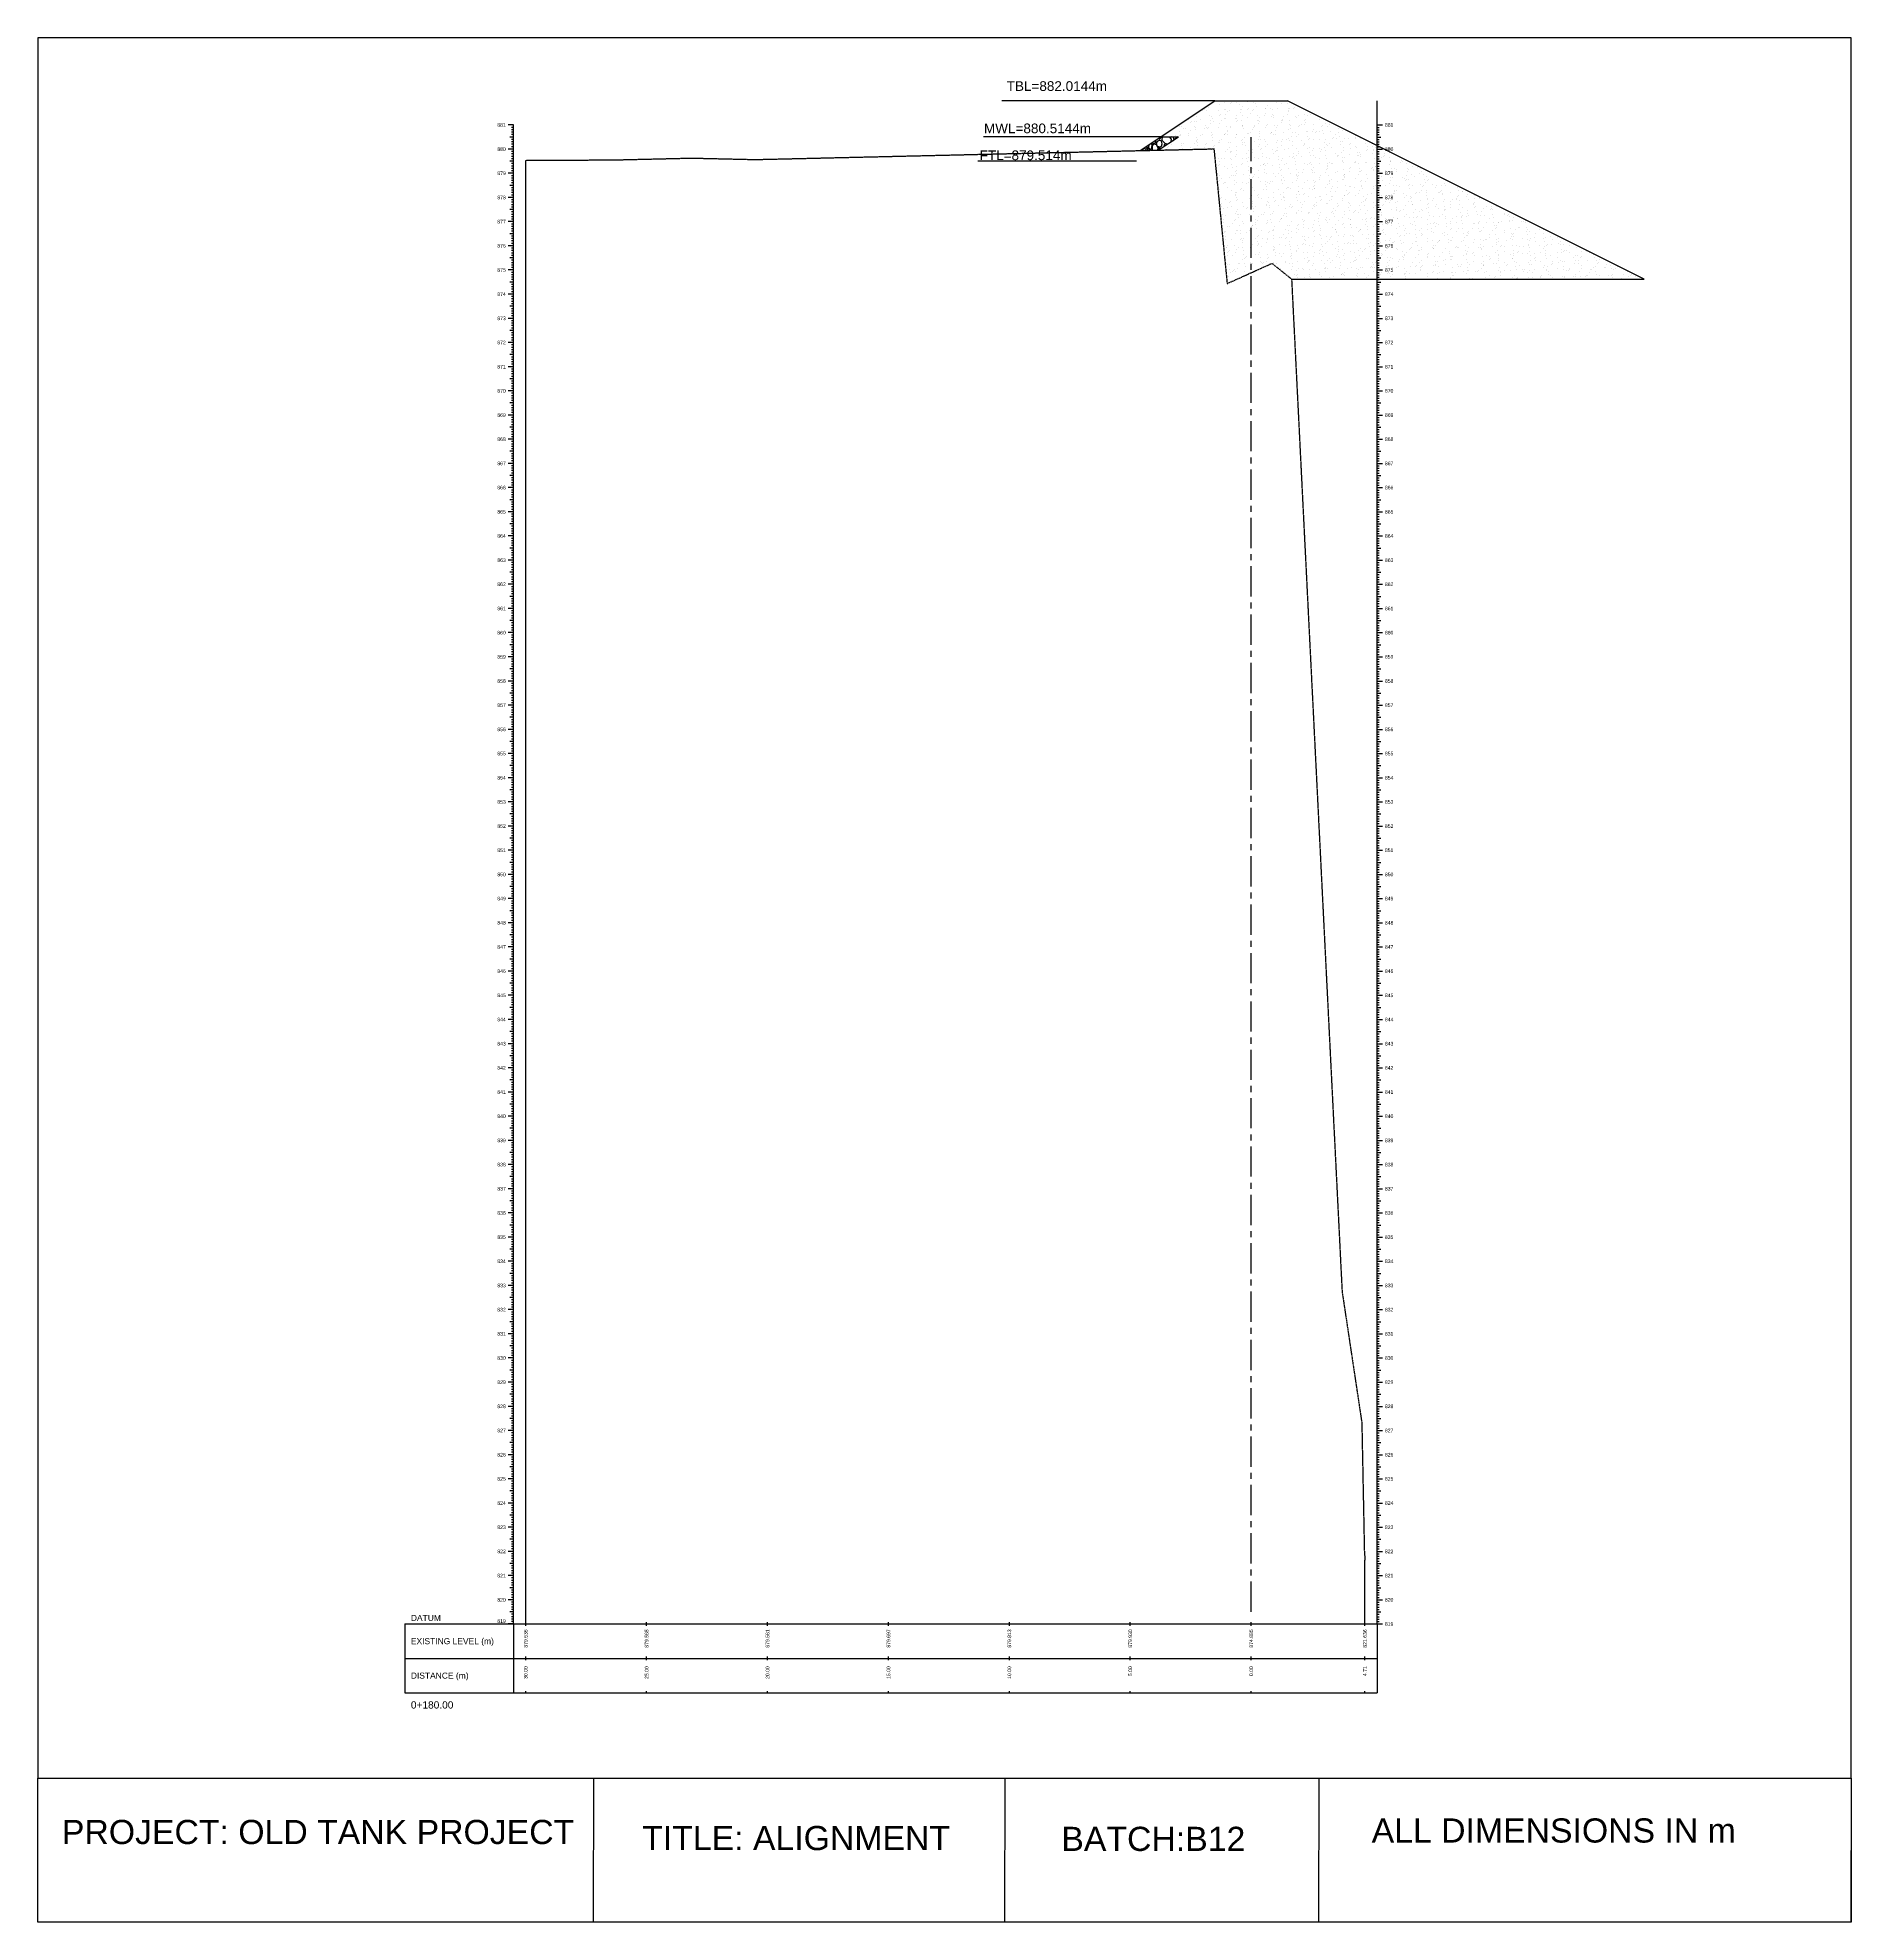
# Model space of a CAD drawing. Header units: millimetres. Extents: x 2640 to 12113, y 6003 to 13668.
# Drawn here: x 2643 to 3393, y 10686 to 11466 of the extents above; entities that cross this region are included whole.
import ezdxf
from ezdxf.enums import TextEntityAlignment as Align

# ---------------------------------------------------------------- set-up
doc = ezdxf.new("R2010")
doc.units = ezdxf.units.MM
doc.linetypes.add('CENTER', pattern=[2, 1.25, -0.25, 0.25, -0.25])
doc.linetypes.add('HIDDEN', pattern=[0.375, 0.25, -0.125])
for name, color, linetype in [('CL', 6, 'CENTER'), ('CS_Drawing', 7, 'Continuous'), ('GL', 3, 'HIDDEN')]:
    doc.layers.add(name, color=color, linetype=linetype)
doc.styles.get("Standard").update_dxf_attribs({"font": 'arial.ttf'})

msp = doc.modelspace()

# ---------------------------------------------------------------- linework, layer by layer
at = {"color": 1}
msp.add_line((3130.045, 11439.536), (3041.878, 11439.536), dxfattribs=at)
for p, q in [((3099.133, 11418.929), (3130.045, 11439.536)), ((3130.045, 11439.536), (3160.045, 11439.536)), ((3307.545, 11365.786), (3160.045, 11439.536)), ((3197.109, 11429.536), (3197.109, 11439.536)), ((3106.605, 11419.103), (3114.965, 11424.676)), ((3107.559, 11424.546), (3114.965, 11424.676))]:
    msp.add_line(p, q)
at = {"linetype": 'Continuous'}
for p, q in [((3124.865, 11435.703), (3124.865, 11435.703)), ((3125.294, 11436.171), (3125.294, 11436.171)), ((3125.656, 11436.051), (3125.656, 11436.051)), ((3126.489, 11435.322), (3126.489, 11435.322)), ((3127.357, 11436.865), (3127.357, 11436.865)), ((3129.033, 11438.545), (3129.033, 11438.545)), ((3131.383, 11435.482), (3131.383, 11435.482)), ((3132.017, 11438.103), (3132.017, 11438.103)), ((3132.699, 11439.174), (3132.699, 11439.174)), ((3133.625, 11439.207), (3133.625, 11439.207)), ((3133.927, 11438.705), (3133.927, 11438.705)), ((3134.079, 11435.757), (3134.079, 11435.757)), ((3134.319, 11435.951), (3134.319, 11435.951)), ((3135.17, 11435.12), (3135.17, 11435.12)), ((3136.278, 11435.642), (3136.278, 11435.642)), ((3136.636, 11438.479), (3136.636, 11438.479)), ((3137.065, 11438.947), (3137.065, 11438.947)), ((3138.821, 11438.865), (3138.821, 11438.865)), ((3140.347, 11438.099), (3140.347, 11438.099)), ((3140.619, 11436.034), (3140.619, 11436.034)), ((3141.172, 11435.802), (3141.172, 11435.802)), ((3141.531, 11437.171), (3141.531, 11437.171)), ((3143.635, 11436.05), (3143.635, 11436.05)), ((3143.715, 11439.025), (3143.715, 11439.025)), ((3144.064, 11436.518), (3144.064, 11436.518)), ((3145.434, 11435.366), (3145.434, 11435.366)), ((3146.066, 11435.962), (3146.066, 11435.962)), ((3146.089, 11438.728), (3146.089, 11438.728)), ((3146.887, 11438.376), (3146.887, 11438.376)), ((3147.061, 11437.054), (3147.061, 11437.054)), ((3147.891, 11439.222), (3147.891, 11439.222)), ((3148.61, 11439.185), (3148.61, 11439.185)), ((3150.96, 11436.122), (3150.96, 11436.122)), ((3151.113, 11436.347), (3151.113, 11436.347)), ((3151.795, 11437.418), (3151.795, 11437.418)), ((3153.089, 11436.298), (3153.089, 11436.298)), ((3153.329, 11439.396), (3153.329, 11439.396)), ((3153.504, 11439.345), (3153.504, 11439.345)), ((3153.784, 11435.946), (3153.784, 11435.946)), ((3155.406, 11438.826), (3155.406, 11438.826)), ((3155.835, 11439.294), (3155.835, 11439.294)), ((3155.854, 11436.282), (3155.854, 11436.282)), ((3157.473, 11438.398), (3157.473, 11438.398)), ((3158.155, 11439.469), (3158.155, 11439.469)), ((3158.398, 11439.505), (3158.398, 11439.505)), ((3160.052, 11438.288), (3160.052, 11438.288)), ((3160.324, 11436.223), (3160.324, 11436.223)), ((3160.626, 11435.415), (3160.626, 11435.415)), ((3160.748, 11436.442), (3160.748, 11436.442)), ((3162.405, 11436.397), (3162.405, 11436.397)), ((3162.834, 11436.865), (3162.834, 11436.865)), ((3165.642, 11436.602), (3165.642, 11436.602)), ((3115.275, 11428.732), (3115.275, 11428.732)), ((3116.089, 11428.966), (3116.089, 11428.966)), ((3116.948, 11428.141), (3116.948, 11428.141)), ((3117.778, 11427.968), (3117.778, 11427.968)), ((3119.214, 11431.727), (3119.214, 11431.727)), ((3120.095, 11430.497), (3120.095, 11430.497)), ((3120.524, 11430.965), (3120.524, 11430.965)), ((3121.543, 11431.073), (3121.543, 11431.073)), ((3121.815, 11429.008), (3121.815, 11429.008)), ((3121.842, 11428.301), (3121.842, 11428.301)), ((3121.989, 11427.686), (3121.989, 11427.686)), ((3122.449, 11431.017), (3122.449, 11431.017)), ((3122.549, 11433.174), (3122.549, 11433.174)), ((3124.108, 11431.887), (3124.108, 11431.887)), ((3125.671, 11428.141), (3125.671, 11428.141)), ((3126.353, 11429.212), (3126.353, 11429.212)), ((3126.736, 11428.461), (3126.736, 11428.461)), ((3127.095, 11428.067), (3127.095, 11428.067)), ((3127.524, 11428.535), (3127.524, 11428.535)), ((3127.811, 11433.415), (3127.811, 11433.415)), ((3128.083, 11431.35), (3128.083, 11431.35)), ((3128.257, 11430.028), (3128.257, 11430.028)), ((3128.81, 11433.068), (3128.81, 11433.068)), ((3129.002, 11432.047), (3129.002, 11432.047)), ((3129.548, 11430.745), (3129.548, 11430.745)), ((3131.631, 11428.621), (3131.631, 11428.621)), ((3131.865, 11433.273), (3131.865, 11433.273)), ((3132.031, 11430.193), (3132.031, 11430.193)), ((3132.294, 11433.741), (3132.294, 11433.741)), ((3132.714, 11431.264), (3132.714, 11431.264)), ((3133.896, 11432.207), (3133.896, 11432.207)), ((3134.351, 11433.692), (3134.351, 11433.692)), ((3134.525, 11432.37), (3134.525, 11432.37)), ((3134.979, 11428.92), (3134.979, 11428.92)), ((3136.525, 11428.781), (3136.525, 11428.781)), ((3136.548, 11428.315), (3136.548, 11428.315)), ((3138.392, 11432.244), (3138.392, 11432.244)), ((3138.79, 11432.367), (3138.79, 11432.367)), ((3138.865, 11430.844), (3138.865, 11430.844)), ((3139.074, 11433.315), (3139.074, 11433.315)), ((3139.294, 11431.312), (3139.294, 11431.312)), ((3140.793, 11434.712), (3140.793, 11434.712)), ((3141.247, 11431.262), (3141.247, 11431.262)), ((3141.319, 11433.522), (3141.319, 11433.522)), ((3141.419, 11428.941), (3141.419, 11428.941)), ((3141.519, 11429.197), (3141.519, 11429.197)), ((3141.545, 11429.261), (3141.545, 11429.261)), ((3141.693, 11427.875), (3141.693, 11427.875)), ((3143.684, 11432.527), (3143.684, 11432.527)), ((3144.752, 11434.295), (3144.752, 11434.295)), ((3145.449, 11427.457), (3145.449, 11427.457)), ((3145.865, 11428.414), (3145.865, 11428.414)), ((3146.294, 11428.882), (3146.294, 11428.882)), ((3146.313, 11429.101), (3146.313, 11429.101)), ((3147.516, 11433.604), (3147.516, 11433.604)), ((3147.787, 11431.539), (3147.787, 11431.539)), ((3147.905, 11431.313), (3147.905, 11431.313)), ((3147.961, 11430.217), (3147.961, 11430.217)), ((3148.319, 11431.092), (3148.319, 11431.092)), ((3148.578, 11432.687), (3148.578, 11432.687)), ((3150.635, 11433.62), (3150.635, 11433.62)), ((3151.064, 11434.088), (3151.064, 11434.088)), ((3151.127, 11428.437), (3151.127, 11428.437)), ((3151.207, 11429.261), (3151.207, 11429.261)), ((3151.809, 11429.508), (3151.809, 11429.508)), ((3153.473, 11432.847), (3153.473, 11432.847)), ((3154.056, 11433.881), (3154.056, 11433.881)), ((3154.23, 11432.559), (3154.23, 11432.559)), ((3154.266, 11433.364), (3154.266, 11433.364)), ((3154.684, 11429.109), (3154.684, 11429.109)), ((3155.318, 11428.663), (3155.318, 11428.663)), ((3156.101, 11429.421), (3156.101, 11429.421)), ((3157.487, 11430.488), (3157.487, 11430.488)), ((3157.635, 11431.191), (3157.635, 11431.191)), ((3158.064, 11431.659), (3158.064, 11431.659)), ((3158.17, 11431.559), (3158.17, 11431.559)), ((3158.367, 11433.007), (3158.367, 11433.007)), ((3160.089, 11433.869), (3160.089, 11433.869)), ((3160.498, 11434.9), (3160.498, 11434.9)), ((3160.641, 11427.505), (3160.641, 11427.505)), ((3160.952, 11431.45), (3160.952, 11431.45)), ((3160.995, 11429.581), (3160.995, 11429.581)), ((3161.224, 11429.385), (3161.224, 11429.385)), ((3161.398, 11428.063), (3161.398, 11428.063)), ((3163.261, 11433.167), (3163.261, 11433.167)), ((3163.848, 11432.54), (3163.848, 11432.54)), ((3164.53, 11433.611), (3164.53, 11433.611)), ((3164.635, 11428.761), (3164.635, 11428.761)), ((3165.064, 11429.229), (3165.064, 11429.229)), ((3165.889, 11429.741), (3165.889, 11429.741)), ((3167.001, 11429.557), (3167.001, 11429.557)), ((3167.089, 11431.439), (3167.089, 11431.439)), ((3167.22, 11433.792), (3167.22, 11433.792)), ((3167.492, 11431.727), (3167.492, 11431.727)), ((3167.666, 11430.405), (3167.666, 11430.405)), ((3168.155, 11433.327), (3168.155, 11433.327)), ((3169.405, 11433.967), (3169.405, 11433.967)), ((3169.834, 11434.435), (3169.834, 11434.435)), ((3170.784, 11429.901), (3170.784, 11429.901)), ((3170.905, 11427.752), (3170.905, 11427.752)), ((3173.361, 11431.608), (3173.361, 11431.608)), ((3174.088, 11429.01), (3174.088, 11429.01)), ((3174.388, 11429.297), (3174.388, 11429.297)), ((3175.678, 11430.061), (3175.678, 11430.061)), ((3176.583, 11428.732), (3176.583, 11428.732)), ((3177.265, 11429.803), (3177.265, 11429.803)), ((3181.102, 11428.252), (3181.102, 11428.252)), ((3099.998, 11419.505), (3099.954, 11418.948)), ((3100.388, 11419.765), (3100.185, 11418.953)), ((3100.746, 11419.99), (3100.716, 11419.984)), ((3100.746, 11419.99), (3101.381, 11419.418)), ((3102.016, 11420.307), (3101.762, 11419.545)), ((3101.762, 11419.545), (3101.952, 11419.101)), ((3102.587, 11419.355), (3102.016, 11420.307)), ((3102.714, 11421.26), (3102.524, 11419.99)), ((3102.524, 11419.99), (3103.159, 11419.355)), ((3102.833, 11421.395), (3102.714, 11421.26)), ((3103.159, 11419.355), (3103.921, 11419.863)), ((3103.54, 11421.768), (3103.392, 11421.768)), ((3103.461, 11421.814), (3104.429, 11421.768)), ((3104.111, 11421.45), (3103.54, 11421.768)), ((3103.921, 11419.863), (3104.111, 11421.45)), ((3104.238, 11420.879), (3104.81, 11421.704)), ((3104.238, 11419.228), (3104.238, 11420.879)), ((3104.429, 11421.768), (3105.635, 11422.276)), ((3104.81, 11421.704), (3105.699, 11421.45)), ((3105.635, 11422.276), (3105.684, 11423.296)), ((3105.699, 11421.45), (3106.397, 11420.117)), ((3105.889, 11421.768), (3106.27, 11422.784)), ((3106.207, 11420.752), (3105.889, 11421.768)), ((3107.096, 11420.371), (3106.207, 11420.752)), ((3106.27, 11422.784), (3107.096, 11423.165)), ((3106.397, 11420.117), (3106.316, 11419.096)), ((3106.778, 11419.926), (3106.572, 11419.102)), ((3106.578, 11423.892), (3106.588, 11423.8)), ((3107.096, 11423.609), (3106.588, 11423.8)), ((3107.096, 11419.99), (3106.778, 11419.926)), ((3107.858, 11424.308), (3107.096, 11423.609)), ((3107.985, 11422.847), (3107.096, 11423.165)), ((3107.096, 11420.307), (3107.985, 11420.688)), ((3107.096, 11419.99), (3107.453, 11419.668)), ((3107.837, 11424.551), (3107.858, 11424.308)), ((3108.302, 11421.768), (3107.985, 11422.847)), ((3107.985, 11420.688), (3108.302, 11421.768)), ((3108.217, 11424.557), (3108.112, 11423.292)), ((3108.112, 11423.292), (3109.445, 11421.831)), ((3108.366, 11420.307), (3108.353, 11420.267)), ((3108.379, 11420.285), (3108.366, 11420.307)), ((3109.064, 11421.26), (3108.978, 11420.684)), ((3109.509, 11421.768), (3109.064, 11421.26)), ((3109.445, 11421.831), (3110.614, 11421.775)), ((3109.89, 11421.768), (3109.509, 11421.768)), ((3109.51, 11424.758), (3109.51, 11424.758)), ((3110.279, 11421.552), (3109.89, 11421.768)), ((3109.907, 11419.553), (3109.907, 11419.553)), ((3110.554, 11420.084), (3110.554, 11420.084)), ((3110.983, 11420.553), (3110.983, 11420.553)), ((3112.049, 11423.609), (3111.274, 11424.611)), ((3111.858, 11424.435), (3111.655, 11424.618)), ((3112.189, 11424.627), (3111.858, 11424.435)), ((3112.006, 11422.703), (3112.049, 11423.609)), ((3112.023, 11421.484), (3112.023, 11421.484)), ((3112.849, 11424.639), (3112.938, 11423.8)), ((3113.394, 11423.628), (3112.938, 11423.8)), ((3113.008, 11422.762), (3113.008, 11422.762)), ((3113.632, 11425.11), (3113.632, 11425.11)), ((3114.208, 11424.308), (3113.661, 11423.807)), ((3114.177, 11424.662), (3114.208, 11424.308)), ((3114.404, 11424.918), (3114.404, 11424.918)), ((3114.577, 11424.669), (3114.554, 11424.402)), ((3115.324, 11425.29), (3115.324, 11425.29)), ((3115.547, 11426.667), (3115.547, 11426.667)), ((3115.721, 11425.345), (3115.721, 11425.345)), ((3115.753, 11425.759), (3115.753, 11425.759)), ((3116.103, 11421.056), (3116.103, 11421.056)), ((3116.175, 11421.894), (3116.175, 11421.894)), ((3116.447, 11419.829), (3116.447, 11419.829)), ((3116.917, 11421.644), (3116.917, 11421.644)), ((3119.298, 11425.078), (3119.298, 11425.078)), ((3119.31, 11426.09), (3119.31, 11426.09)), ((3119.993, 11427.161), (3119.993, 11427.161)), ((3120.008, 11420.333), (3120.008, 11420.333)), ((3121.811, 11421.804), (3121.811, 11421.804)), ((3122.324, 11422.861), (3122.324, 11422.861)), ((3122.443, 11424.236), (3122.443, 11424.236)), ((3122.464, 11423.107), (3122.464, 11423.107)), ((3122.715, 11422.171), (3122.715, 11422.171)), ((3122.753, 11423.329), (3122.753, 11423.329)), ((3122.889, 11420.849), (3122.889, 11420.849)), ((3124.193, 11425.238), (3124.193, 11425.238)), ((3124.778, 11425.539), (3124.778, 11425.539)), ((3125.685, 11420.231), (3125.685, 11420.231)), ((3126.368, 11421.302), (3126.368, 11421.302)), ((3126.705, 11421.964), (3126.705, 11421.964)), ((3128.711, 11426.578), (3128.711, 11426.578)), ((3128.824, 11425.158), (3128.824, 11425.158)), ((3128.983, 11424.513), (3128.983, 11424.513)), ((3129.087, 11425.398), (3129.087, 11425.398)), ((3129.157, 11423.191), (3129.157, 11423.191)), ((3129.324, 11420.431), (3129.324, 11420.431)), ((3129.611, 11419.741), (3129.611, 11419.741)), ((3129.753, 11420.9), (3129.753, 11420.9)), ((3131.599, 11422.124), (3131.599, 11422.124)), ((3131.778, 11423.109), (3131.778, 11423.109)), ((3132.046, 11422.283), (3132.046, 11422.283)), ((3132.728, 11423.354), (3132.728, 11423.354)), ((3133.981, 11425.558), (3133.981, 11425.558)), ((3134.094, 11425.638), (3134.094, 11425.638)), ((3134.523, 11426.106), (3134.523, 11426.106)), ((3135.185, 11427.21), (3135.185, 11427.21)), ((3135.251, 11426.855), (3135.251, 11426.855)), ((3135.425, 11425.533), (3135.425, 11425.533)), ((3135.879, 11422.083), (3135.879, 11422.083)), ((3136.151, 11420.018), (3136.151, 11420.018)), ((3136.494, 11422.284), (3136.494, 11422.284)), ((3138.406, 11424.334), (3138.406, 11424.334)), ((3138.778, 11420.68), (3138.778, 11420.68)), ((3138.875, 11425.718), (3138.875, 11425.718)), ((3139.088, 11425.405), (3139.088, 11425.405)), ((3141.094, 11423.208), (3141.094, 11423.208)), ((3141.388, 11422.444), (3141.388, 11422.444)), ((3141.523, 11423.676), (3141.523, 11423.676)), ((3141.559, 11421.351), (3141.559, 11421.351)), ((3142.148, 11424.425), (3142.148, 11424.425)), ((3142.419, 11422.36), (3142.419, 11422.36)), ((3142.593, 11421.038), (3142.593, 11421.038)), ((3143.548, 11425.886), (3143.548, 11425.886)), ((3143.769, 11425.878), (3143.769, 11425.878)), ((3144.766, 11426.385), (3144.766, 11426.385)), ((3145.463, 11419.547), (3145.463, 11419.547)), ((3146.282, 11422.604), (3146.282, 11422.604)), ((3147.92, 11423.403), (3147.92, 11423.403)), ((3148.094, 11420.779), (3148.094, 11420.779)), ((3148.416, 11426.767), (3148.416, 11426.767)), ((3148.523, 11421.247), (3148.523, 11421.247)), ((3148.663, 11426.038), (3148.663, 11426.038)), ((3148.688, 11424.702), (3148.688, 11424.702)), ((3148.862, 11423.38), (3148.862, 11423.38)), ((3149.316, 11419.93), (3149.316, 11419.93)), ((3150.548, 11423.456), (3150.548, 11423.456)), ((3151.141, 11420.527), (3151.141, 11420.527)), ((3151.176, 11422.764), (3151.176, 11422.764)), ((3151.824, 11421.598), (3151.824, 11421.598)), ((3152.864, 11425.985), (3152.864, 11425.985)), ((3153.293, 11426.453), (3153.293, 11426.453)), ((3153.557, 11426.198), (3153.557, 11426.198)), ((3154.28, 11425.454), (3154.28, 11425.454)), ((3154.956, 11427.044), (3154.956, 11427.044)), ((3155.13, 11425.722), (3155.13, 11425.722)), ((3155.584, 11422.271), (3155.584, 11422.271)), ((3155.856, 11420.207), (3155.856, 11420.207)), ((3156.07, 11422.924), (3156.07, 11422.924)), ((3157.502, 11422.578), (3157.502, 11422.578)), ((3157.548, 11421.027), (3157.548, 11421.027)), ((3158.184, 11423.649), (3158.184, 11423.649)), ((3158.452, 11426.358), (3158.452, 11426.358)), ((3158.699, 11419.498), (3158.699, 11419.498)), ((3159.864, 11423.555), (3159.864, 11423.555)), ((3160.293, 11424.023), (3160.293, 11424.023)), ((3160.655, 11419.595), (3160.655, 11419.595)), ((3160.964, 11423.084), (3160.964, 11423.084)), ((3161.852, 11424.613), (3161.852, 11424.613)), ((3162.124, 11422.548), (3162.124, 11422.548)), ((3162.298, 11421.226), (3162.298, 11421.226)), ((3162.318, 11426.233), (3162.318, 11426.233)), ((3163.346, 11426.518), (3163.346, 11426.518)), ((3163.593, 11419.658), (3163.593, 11419.658)), ((3163.862, 11424.63), (3163.862, 11424.63)), ((3164.544, 11425.701), (3164.544, 11425.701)), ((3165.858, 11423.244), (3165.858, 11423.244)), ((3166.864, 11421.126), (3166.864, 11421.126)), ((3167.015, 11421.647), (3167.015, 11421.647)), ((3167.293, 11421.594), (3167.293, 11421.594)), ((3168.12, 11426.955), (3168.12, 11426.955)), ((3168.24, 11426.678), (3168.24, 11426.678)), ((3168.392, 11424.89), (3168.392, 11424.89)), ((3168.487, 11419.818), (3168.487, 11419.818)), ((3168.566, 11423.568), (3168.566, 11423.568)), ((3169.02, 11420.118), (3169.02, 11420.118)), ((3169.318, 11423.804), (3169.318, 11423.804)), ((3170.223, 11426.681), (3170.223, 11426.681)), ((3170.752, 11423.404), (3170.752, 11423.404)), ((3170.919, 11419.842), (3170.919, 11419.842)), ((3171.634, 11426.332), (3171.634, 11426.332)), ((3172.063, 11426.8), (3172.063, 11426.8)), ((3173.134, 11426.838), (3173.134, 11426.838)), ((3173.376, 11423.698), (3173.376, 11423.698)), ((3173.381, 11419.978), (3173.381, 11419.978)), ((3174.66, 11427.232), (3174.66, 11427.232)), ((3174.834, 11425.91), (3174.834, 11425.91)), ((3175.288, 11422.46), (3175.288, 11422.46)), ((3175.56, 11420.395), (3175.56, 11420.395)), ((3175.647, 11423.564), (3175.647, 11423.564)), ((3176.318, 11421.374), (3176.318, 11421.374)), ((3176.597, 11420.822), (3176.597, 11420.822)), ((3177.28, 11421.894), (3177.28, 11421.894)), ((3178.028, 11426.998), (3178.028, 11426.998)), ((3178.275, 11420.138), (3178.275, 11420.138)), ((3178.634, 11423.902), (3178.634, 11423.902)), ((3179.063, 11424.37), (3179.063, 11424.37)), ((3179.736, 11425.75), (3179.736, 11425.75)), ((3180.541, 11423.724), (3180.541, 11423.724)), ((3181.088, 11426.58), (3181.088, 11426.58)), ((3181.557, 11424.802), (3181.557, 11424.802)), ((3181.828, 11422.737), (3181.828, 11422.737)), ((3182.002, 11421.415), (3182.002, 11421.415)), ((3182.922, 11427.158), (3182.922, 11427.158)), ((3182.958, 11422.874), (3182.958, 11422.874)), ((3183.169, 11420.298), (3183.169, 11420.298)), ((3183.64, 11423.945), (3183.64, 11423.945)), ((3185.435, 11423.884), (3185.435, 11423.884)), ((3185.634, 11421.473), (3185.634, 11421.473)), ((3186.063, 11421.941), (3186.063, 11421.941)), ((3186.111, 11419.891), (3186.111, 11419.891)), ((3188.063, 11420.458), (3188.063, 11420.458)), ((3188.088, 11424.151), (3188.088, 11424.151)), ((3188.097, 11425.079), (3188.097, 11425.079)), ((3188.271, 11423.757), (3188.271, 11423.757)), ((3188.725, 11420.307), (3188.725, 11420.307)), ((3190.329, 11424.044), (3190.329, 11424.044)), ((3192.471, 11421.942), (3192.471, 11421.942)), ((3192.958, 11420.618), (3192.958, 11420.618)), ((3193.063, 11419.511), (3193.063, 11419.511)), ((3195.088, 11421.721), (3195.088, 11421.721)), ((3195.265, 11420.584), (3195.265, 11420.584)), ((3196.375, 11420.138), (3196.375, 11420.138)), ((3101.381, 11419.418), (3101.419, 11418.982)), ((3101.952, 11419.101), (3102.587, 11419.355)), ((3103.032, 11419.164), (3102.786, 11419.014)), ((3103.453, 11419.029), (3103.032, 11419.164)), ((3104.433, 11419.052), (3104.238, 11419.228)), ((3129.883, 11417.676), (3129.883, 11417.676)), ((3130.057, 11416.354), (3130.057, 11416.354)), ((3130.511, 11412.904), (3130.511, 11412.904)), ((3131.553, 11412.796), (3131.553, 11412.796)), ((3131.684, 11415.475), (3131.684, 11415.475)), ((3131.982, 11413.264), (3131.982, 11413.264)), ((3132.06, 11414.373), (3132.06, 11414.373)), ((3132.742, 11415.444), (3132.742, 11415.444)), ((3134.007, 11415.474), (3134.007, 11415.474)), ((3134.197, 11412.201), (3134.197, 11412.201)), ((3134.228, 11418.698), (3134.228, 11418.698)), ((3135.199, 11419.3), (3135.199, 11419.3)), ((3136.324, 11418.002), (3136.324, 11418.002)), ((3136.325, 11418.696), (3136.325, 11418.696)), ((3136.578, 11415.635), (3136.578, 11415.635)), ((3136.753, 11418.47), (3136.753, 11418.47)), ((3136.78, 11415.246), (3136.78, 11415.246)), ((3137.051, 11413.181), (3137.051, 11413.181)), ((3137.225, 11411.859), (3137.225, 11411.859)), ((3138.42, 11416.424), (3138.42, 11416.424)), ((3139.091, 11412.361), (3139.091, 11412.361)), ((3139.103, 11417.495), (3139.103, 11417.495)), ((3139.122, 11418.858), (3139.122, 11418.858)), ((3141.007, 11413.044), (3141.007, 11413.044)), ((3141.472, 11415.795), (3141.472, 11415.795)), ((3141.574, 11413.441), (3141.574, 11413.441)), ((3143.048, 11417.588), (3143.048, 11417.588)), ((3143.32, 11415.523), (3143.32, 11415.523)), ((3143.323, 11415.572), (3143.323, 11415.572)), ((3143.494, 11414.201), (3143.494, 11414.201)), ((3143.752, 11416.041), (3143.752, 11416.041)), ((3143.985, 11412.521), (3143.985, 11412.521)), ((3144.016, 11419.018), (3144.016, 11419.018)), ((3144.781, 11418.475), (3144.781, 11418.475)), ((3145.777, 11418.25), (3145.777, 11418.25)), ((3146.367, 11415.955), (3146.367, 11415.955)), ((3147.934, 11415.493), (3147.934, 11415.493)), ((3148.879, 11412.681), (3148.879, 11412.681)), ((3148.91, 11419.178), (3148.91, 11419.178)), ((3149.588, 11417.865), (3149.588, 11417.865)), ((3149.762, 11416.543), (3149.762, 11416.543)), ((3150.216, 11413.093), (3150.216, 11413.093)), ((3150.323, 11413.143), (3150.323, 11413.143)), ((3150.752, 11413.611), (3150.752, 11413.611)), ((3151.156, 11412.617), (3151.156, 11412.617)), ((3151.261, 11416.115), (3151.261, 11416.115)), ((3151.838, 11413.688), (3151.838, 11413.688)), ((3152.777, 11415.821), (3152.777, 11415.821)), ((3153.773, 11412.841), (3153.773, 11412.841)), ((3153.805, 11419.338), (3153.805, 11419.338)), ((3154.295, 11417.544), (3154.295, 11417.544)), ((3155.094, 11418.349), (3155.094, 11418.349)), ((3155.523, 11418.817), (3155.523, 11418.817)), ((3156.03, 11418.884), (3156.03, 11418.884)), ((3156.155, 11416.275), (3156.155, 11416.275)), ((3156.484, 11415.434), (3156.484, 11415.434)), ((3156.756, 11413.369), (3156.756, 11413.369)), ((3156.93, 11412.047), (3156.93, 11412.047)), ((3157.516, 11414.668), (3157.516, 11414.668)), ((3158.198, 11415.739), (3158.198, 11415.739)), ((3158.668, 11413.001), (3158.668, 11413.001)), ((3159.777, 11413.391), (3159.777, 11413.391)), ((3160.669, 11411.685), (3160.669, 11411.685)), ((3161.049, 11416.435), (3161.049, 11416.435)), ((3162.093, 11415.92), (3162.093, 11415.92)), ((3162.522, 11416.388), (3162.522, 11416.388)), ((3162.752, 11417.776), (3162.752, 11417.776)), ((3163.024, 11415.711), (3163.024, 11415.711)), ((3163.198, 11414.389), (3163.198, 11414.389)), ((3163.562, 11413.161), (3163.562, 11413.161)), ((3163.876, 11416.72), (3163.876, 11416.72)), ((3164.547, 11418.597), (3164.547, 11418.597)), ((3164.559, 11417.791), (3164.559, 11417.791)), ((3165.943, 11416.595), (3165.943, 11416.595)), ((3167.03, 11413.737), (3167.03, 11413.737)), ((3168.456, 11413.321), (3168.456, 11413.321)), ((3169.093, 11413.49), (3169.093, 11413.49)), ((3169.292, 11418.053), (3169.292, 11418.053)), ((3169.466, 11416.731), (3169.466, 11416.731)), ((3169.522, 11413.958), (3169.522, 11413.958)), ((3169.92, 11413.281), (3169.92, 11413.281)), ((3170.237, 11418.771), (3170.237, 11418.771)), ((3170.837, 11416.755), (3170.837, 11416.755)), ((3170.934, 11411.932), (3170.934, 11411.932)), ((3171.547, 11416.168), (3171.547, 11416.168)), ((3173.35, 11413.481), (3173.35, 11413.481)), ((3173.39, 11415.788), (3173.39, 11415.788)), ((3173.864, 11418.696), (3173.864, 11418.696)), ((3174.293, 11419.164), (3174.293, 11419.164)), ((3175.731, 11416.915), (3175.731, 11416.915)), ((3175.734, 11419.073), (3175.734, 11419.073)), ((3176.189, 11415.623), (3176.189, 11415.623)), ((3176.46, 11413.558), (3176.46, 11413.558)), ((3176.612, 11412.913), (3176.612, 11412.913)), ((3176.634, 11412.236), (3176.634, 11412.236)), ((3177.294, 11413.984), (3177.294, 11413.984)), ((3178.244, 11413.641), (3178.244, 11413.641)), ((3178.547, 11413.738), (3178.547, 11413.738)), ((3179.751, 11417.84), (3179.751, 11417.84)), ((3180.626, 11417.075), (3180.626, 11417.075)), ((3180.863, 11416.267), (3180.863, 11416.267)), ((3181.292, 11416.735), (3181.292, 11416.735)), ((3182.457, 11417.965), (3182.457, 11417.965)), ((3182.729, 11415.9), (3182.729, 11415.9)), ((3182.903, 11414.578), (3182.903, 11414.578)), ((3182.972, 11414.964), (3182.972, 11414.964)), ((3183.138, 11413.801), (3183.138, 11413.801)), ((3183.317, 11418.945), (3183.317, 11418.945)), ((3183.654, 11416.035), (3183.654, 11416.035)), ((3185.52, 11417.235), (3185.52, 11417.235)), ((3186.125, 11411.981), (3186.125, 11411.981)), ((3187.863, 11413.837), (3187.863, 11413.837)), ((3188.032, 11413.961), (3188.032, 11413.961)), ((3188.292, 11414.305), (3188.292, 11414.305)), ((3188.997, 11418.242), (3188.997, 11418.242)), ((3189.171, 11416.92), (3189.171, 11416.92)), ((3189.333, 11417.015), (3189.333, 11417.015)), ((3189.625, 11413.47), (3189.625, 11413.47)), ((3190.015, 11418.086), (3190.015, 11418.086)), ((3190.317, 11416.515), (3190.317, 11416.515)), ((3190.414, 11417.395), (3190.414, 11417.395)), ((3192.486, 11414.032), (3192.486, 11414.032)), ((3192.634, 11419.043), (3192.634, 11419.043)), ((3192.926, 11414.121), (3192.926, 11414.121)), ((3195.292, 11411.876), (3195.292, 11411.876)), ((3195.308, 11417.555), (3195.308, 11417.555)), ((3195.439, 11419.261), (3195.439, 11419.261)), ((3195.693, 11419.067), (3195.693, 11419.067)), ((3195.893, 11415.811), (3195.893, 11415.811)), ((3196.165, 11413.746), (3196.165, 11413.746)), ((3196.339, 11412.424), (3196.339, 11412.424)), ((3196.39, 11412.228), (3196.39, 11412.228)), ((3197.317, 11414.086), (3197.317, 11414.086)), ((3197.821, 11414.281), (3197.821, 11414.281)), ((3198.846, 11416.084), (3198.846, 11416.084)), ((3199.634, 11416.614), (3199.634, 11416.614)), ((3200.063, 11417.082), (3200.063, 11417.082)), ((3200.202, 11417.715), (3200.202, 11417.715)), ((3202.068, 11413.208), (3202.068, 11413.208)), ((3202.161, 11418.153), (3202.161, 11418.153)), ((3202.433, 11416.088), (3202.433, 11416.088)), ((3202.607, 11414.766), (3202.607, 11414.766)), ((3202.715, 11414.441), (3202.715, 11414.441)), ((3202.75, 11414.279), (3202.75, 11414.279)), ((3206.633, 11414.184), (3206.633, 11414.184)), ((3207.062, 11414.652), (3207.062, 11414.652)), ((3207.609, 11414.601), (3207.609, 11414.601)), ((3208.428, 11415.259), (3208.428, 11415.259)), ((3209.329, 11413.658), (3209.329, 11413.658)), ((3211.581, 11412.277), (3211.581, 11412.277)), ((3213.633, 11411.755), (3213.633, 11411.755)), ((3214.062, 11412.223), (3214.062, 11412.223)), ((3130.783, 11410.839), (3130.783, 11410.839)), ((3130.957, 11409.517), (3130.957, 11409.517)), ((3131.412, 11406.067), (3131.412, 11406.067)), ((3131.683, 11404.002), (3131.683, 11404.002)), ((3131.931, 11408.615), (3131.931, 11408.615)), ((3132.074, 11406.463), (3132.074, 11406.463)), ((3132.757, 11407.534), (3132.757, 11407.534)), ((3133.782, 11405.16), (3133.782, 11405.16)), ((3134.211, 11405.629), (3134.211, 11405.629)), ((3134.282, 11405.552), (3134.282, 11405.552)), ((3135.213, 11411.39), (3135.213, 11411.39)), ((3136.236, 11407.838), (3136.236, 11407.838)), ((3136.825, 11408.775), (3136.825, 11408.775)), ((3137.68, 11408.409), (3137.68, 11408.409)), ((3137.952, 11406.344), (3137.952, 11406.344)), ((3138.126, 11405.022), (3138.126, 11405.022)), ((3138.435, 11408.514), (3138.435, 11408.514)), ((3138.553, 11410.366), (3138.553, 11410.366)), ((3138.982, 11410.835), (3138.982, 11410.835)), ((3139.117, 11409.585), (3139.117, 11409.585)), ((3139.176, 11405.712), (3139.176, 11405.712)), ((3141.588, 11405.531), (3141.588, 11405.531)), ((3141.72, 11408.935), (3141.72, 11408.935)), ((3143.236, 11405.409), (3143.236, 11405.409)), ((3143.948, 11410.751), (3143.948, 11410.751)), ((3144.07, 11405.872), (3144.07, 11405.872)), ((3144.22, 11408.686), (3144.22, 11408.686)), ((3144.394, 11407.364), (3144.394, 11407.364)), ((3144.795, 11410.566), (3144.795, 11410.566)), ((3144.848, 11403.914), (3144.848, 11403.914)), ((3145.478, 11411.637), (3145.478, 11411.637)), ((3145.553, 11407.937), (3145.553, 11407.937)), ((3145.982, 11408.405), (3145.982, 11408.405)), ((3146.614, 11409.095), (3146.614, 11409.095)), ((3147.949, 11407.583), (3147.949, 11407.583)), ((3148.007, 11410.615), (3148.007, 11410.615)), ((3148.964, 11406.032), (3148.964, 11406.032)), ((3150.488, 11411.028), (3150.488, 11411.028)), ((3150.662, 11409.705), (3150.662, 11409.705)), ((3151.116, 11406.255), (3151.116, 11406.255)), ((3151.17, 11404.707), (3151.17, 11404.707)), ((3151.388, 11404.19), (3151.388, 11404.19)), ((3151.508, 11409.255), (3151.508, 11409.255)), ((3151.852, 11405.778), (3151.852, 11405.778)), ((3152.553, 11405.507), (3152.553, 11405.507)), ((3152.982, 11405.976), (3152.982, 11405.976)), ((3153.858, 11406.192), (3153.858, 11406.192)), ((3154.309, 11409.634), (3154.309, 11409.634)), ((3155.006, 11408.185), (3155.006, 11408.185)), ((3156.402, 11409.415), (3156.402, 11409.415)), ((3157.323, 11410.713), (3157.323, 11410.713)), ((3157.384, 11408.597), (3157.384, 11408.597)), ((3157.53, 11406.758), (3157.53, 11406.758)), ((3157.656, 11406.532), (3157.656, 11406.532)), ((3157.752, 11411.182), (3157.752, 11411.182)), ((3157.83, 11405.21), (3157.83, 11405.21)), ((3158.213, 11407.829), (3158.213, 11407.829)), ((3158.752, 11406.352), (3158.752, 11406.352)), ((3161.296, 11409.575), (3161.296, 11409.575)), ((3162.006, 11405.756), (3162.006, 11405.756)), ((3163.646, 11406.512), (3163.646, 11406.512)), ((3163.652, 11410.939), (3163.652, 11410.939)), ((3163.891, 11408.81), (3163.891, 11408.81)), ((3163.924, 11408.874), (3163.924, 11408.874)), ((3164.098, 11407.552), (3164.098, 11407.552)), ((3164.323, 11408.284), (3164.323, 11408.284)), ((3164.552, 11404.102), (3164.552, 11404.102)), ((3164.573, 11409.881), (3164.573, 11409.881)), ((3164.752, 11408.752), (3164.752, 11408.752)), ((3166.19, 11409.735), (3166.19, 11409.735)), ((3166.777, 11410.962), (3166.777, 11410.962)), ((3167.044, 11405.827), (3167.044, 11405.827)), ((3168.541, 11406.672), (3168.541, 11406.672)), ((3170.192, 11411.216), (3170.192, 11411.216)), ((3170.251, 11410.861), (3170.251, 11410.861)), ((3170.366, 11409.894), (3170.366, 11409.894)), ((3170.821, 11406.444), (3170.821, 11406.444)), ((3170.948, 11404.022), (3170.948, 11404.022)), ((3171.084, 11409.895), (3171.084, 11409.895)), ((3171.092, 11404.379), (3171.092, 11404.379)), ((3171.323, 11405.854), (3171.323, 11405.854)), ((3171.752, 11406.323), (3171.752, 11406.323)), ((3173.405, 11407.878), (3173.405, 11407.878)), ((3173.435, 11406.832), (3173.435, 11406.832)), ((3173.776, 11408.532), (3173.776, 11408.532)), ((3175.979, 11410.055), (3175.979, 11410.055)), ((3176.093, 11411.061), (3176.093, 11411.061)), ((3176.522, 11411.529), (3176.522, 11411.529)), ((3176.626, 11405.003), (3176.626, 11405.003)), ((3177.089, 11408.786), (3177.089, 11408.786)), ((3177.308, 11406.074), (3177.308, 11406.074)), ((3177.361, 11406.721), (3177.361, 11406.721)), ((3177.535, 11405.399), (3177.535, 11405.399)), ((3178.329, 11406.992), (3178.329, 11406.992)), ((3178.751, 11403.893), (3178.751, 11403.893)), ((3179.765, 11409.93), (3179.765, 11409.93)), ((3180.776, 11406.103), (3180.776, 11406.103)), ((3180.873, 11410.215), (3180.873, 11410.215)), ((3182.986, 11407.054), (3182.986, 11407.054)), ((3183.093, 11408.631), (3183.093, 11408.631)), ((3183.223, 11407.152), (3183.223, 11407.152)), ((3183.357, 11411.128), (3183.357, 11411.128)), ((3183.522, 11409.099), (3183.522, 11409.099)), ((3183.629, 11409.063), (3183.629, 11409.063)), ((3183.669, 11408.125), (3183.669, 11408.125)), ((3183.803, 11407.741), (3183.803, 11407.741)), ((3184.257, 11404.291), (3184.257, 11404.291)), ((3185.547, 11411.309), (3185.547, 11411.309)), ((3185.736, 11403.877), (3185.736, 11403.877)), ((3185.767, 11410.375), (3185.767, 11410.375)), ((3186.14, 11404.071), (3186.14, 11404.071)), ((3188.117, 11407.312), (3188.117, 11407.312)), ((3189.347, 11409.105), (3189.347, 11409.105)), ((3189.897, 11411.405), (3189.897, 11411.405)), ((3190.029, 11410.176), (3190.029, 11410.176)), ((3190.071, 11410.082), (3190.071, 11410.082)), ((3190.093, 11406.202), (3190.093, 11406.202)), ((3190.522, 11406.67), (3190.522, 11406.67)), ((3190.525, 11406.632), (3190.525, 11406.632)), ((3190.63, 11404.037), (3190.63, 11404.037)), ((3190.661, 11410.535), (3190.661, 11410.535)), ((3190.797, 11404.567), (3190.797, 11404.567)), ((3192.5, 11406.122), (3192.5, 11406.122)), ((3192.546, 11408.879), (3192.546, 11408.879)), ((3193.011, 11407.472), (3193.011, 11407.472)), ((3194.863, 11411.408), (3194.863, 11411.408)), ((3195.524, 11404.197), (3195.524, 11404.197)), ((3195.555, 11410.695), (3195.555, 11410.695)), ((3195.707, 11411.157), (3195.707, 11411.157)), ((3196.404, 11404.318), (3196.404, 11404.318)), ((3196.793, 11408.974), (3196.793, 11408.974)), ((3197.065, 11406.909), (3197.065, 11406.909)), ((3197.239, 11405.587), (3197.239, 11405.587)), ((3197.521, 11404.24), (3197.521, 11404.24)), ((3197.905, 11407.632), (3197.905, 11407.632)), ((3198.861, 11408.174), (3198.861, 11408.174)), ((3199.546, 11406.45), (3199.546, 11406.45)), ((3200.418, 11404.357), (3200.418, 11404.357)), ((3200.449, 11410.855), (3200.449, 11410.855)), ((3201.863, 11408.978), (3201.863, 11408.978)), ((3202.082, 11405.298), (3202.082, 11405.298)), ((3202.292, 11409.446), (3202.292, 11409.446)), ((3202.764, 11406.369), (3202.764, 11406.369)), ((3202.8, 11407.792), (3202.8, 11407.792)), ((3203.061, 11411.316), (3203.061, 11411.316)), ((3203.333, 11409.251), (3203.333, 11409.251)), ((3203.507, 11407.929), (3203.507, 11407.929)), ((3203.961, 11404.479), (3203.961, 11404.479)), ((3204.317, 11411.656), (3204.317, 11411.656)), ((3205.221, 11410.225), (3205.221, 11410.225)), ((3205.312, 11404.517), (3205.312, 11404.517)), ((3205.343, 11411.015), (3205.343, 11411.015)), ((3206.546, 11404.02), (3206.546, 11404.02)), ((3207.694, 11407.952), (3207.694, 11407.952)), ((3208.443, 11407.35), (3208.443, 11407.35)), ((3208.863, 11406.549), (3208.863, 11406.549)), ((3209.125, 11408.421), (3209.125, 11408.421)), ((3209.292, 11407.017), (3209.292, 11407.017)), ((3209.601, 11411.593), (3209.601, 11411.593)), ((3209.775, 11410.271), (3209.775, 11410.271)), ((3210.206, 11404.677), (3210.206, 11404.677)), ((3210.23, 11406.821), (3210.23, 11406.821)), ((3210.237, 11411.175), (3210.237, 11411.175)), ((3210.501, 11404.756), (3210.501, 11404.756)), ((3211.316, 11409.227), (3211.316, 11409.227)), ((3211.596, 11404.367), (3211.596, 11404.367)), ((3212.588, 11408.112), (3212.588, 11408.112)), ((3214.803, 11409.401), (3214.803, 11409.401)), ((3215.1, 11404.837), (3215.1, 11404.837)), ((3215.132, 11411.335), (3215.132, 11411.335)), ((3215.485, 11410.472), (3215.485, 11410.472)), ((3215.862, 11404.119), (3215.862, 11404.119)), ((3216.291, 11404.587), (3216.291, 11404.587)), ((3216.498, 11409.163), (3216.498, 11409.163)), ((3216.77, 11407.098), (3216.77, 11407.098)), ((3216.944, 11405.776), (3216.944, 11405.776)), ((3217.482, 11408.272), (3217.482, 11408.272)), ((3217.956, 11406.418), (3217.956, 11406.418)), ((3218.316, 11406.797), (3218.316, 11406.797)), ((3219.995, 11404.997), (3219.995, 11404.997)), ((3221.86, 11404.613), (3221.86, 11404.613)), ((3223.666, 11404.668), (3223.666, 11404.668)), ((3224.889, 11405.157), (3224.889, 11405.157)), ((3225.316, 11404.368), (3225.316, 11404.368)), ((3227.538, 11405.594), (3227.538, 11405.594)), ((3131.466, 11402.632), (3131.466, 11402.632)), ((3131.857, 11402.68), (3131.857, 11402.68)), ((3131.9, 11402.117), (3131.9, 11402.117)), ((3132.089, 11398.553), (3132.089, 11398.553)), ((3132.312, 11399.23), (3132.312, 11399.23)), ((3132.584, 11397.165), (3132.584, 11397.165)), ((3132.771, 11399.624), (3132.771, 11399.624)), ((3134.529, 11398.692), (3134.529, 11398.692)), ((3135.228, 11403.48), (3135.228, 11403.48)), ((3136.012, 11397.525), (3136.012, 11397.525)), ((3136.441, 11397.993), (3136.441, 11397.993)), ((3136.794, 11402.277), (3136.794, 11402.277)), ((3138.449, 11400.604), (3138.449, 11400.604)), ((3138.466, 11400.203), (3138.466, 11400.203)), ((3138.58, 11401.572), (3138.58, 11401.572)), ((3138.852, 11399.507), (3138.852, 11399.507)), ((3139.026, 11398.185), (3139.026, 11398.185)), ((3139.132, 11401.675), (3139.132, 11401.675)), ((3139.423, 11398.852), (3139.423, 11398.852)), ((3140.782, 11402.731), (3140.782, 11402.731)), ((3141.211, 11403.199), (3141.211, 11403.199)), ((3141.602, 11397.621), (3141.602, 11397.621)), ((3141.688, 11402.437), (3141.688, 11402.437)), ((3144.317, 11399.012), (3144.317, 11399.012)), ((3144.81, 11402.656), (3144.81, 11402.656)), ((3145.12, 11401.849), (3145.12, 11401.849)), ((3145.294, 11400.526), (3145.294, 11400.526)), ((3145.465, 11397.773), (3145.465, 11397.773)), ((3145.492, 11403.727), (3145.492, 11403.727)), ((3145.748, 11397.076), (3145.748, 11397.076)), ((3146.583, 11402.597), (3146.583, 11402.597)), ((3147.782, 11400.301), (3147.782, 11400.301)), ((3147.963, 11399.673), (3147.963, 11399.673)), ((3148.211, 11400.77), (3148.211, 11400.77)), ((3149.211, 11399.172), (3149.211, 11399.172)), ((3150.236, 11402.979), (3150.236, 11402.979)), ((3151.184, 11396.797), (3151.184, 11396.797)), ((3151.477, 11402.757), (3151.477, 11402.757)), ((3151.562, 11402.868), (3151.562, 11402.868)), ((3151.562, 11396.109), (3151.562, 11396.109)), ((3151.867, 11397.868), (3151.867, 11397.868)), ((3152.016, 11399.418), (3152.016, 11399.418)), ((3152.288, 11397.353), (3152.288, 11397.353)), ((3154.105, 11399.332), (3154.105, 11399.332)), ((3154.323, 11401.724), (3154.323, 11401.724)), ((3154.782, 11397.872), (3154.782, 11397.872)), ((3155.211, 11398.34), (3155.211, 11398.34)), ((3156.371, 11402.917), (3156.371, 11402.917)), ((3156.456, 11396.269), (3156.456, 11396.269)), ((3157.236, 11400.55), (3157.236, 11400.55)), ((3157.545, 11398.848), (3157.545, 11398.848)), ((3158.227, 11399.92), (3158.227, 11399.92)), ((3158.284, 11401.76), (3158.284, 11401.76)), ((3158.556, 11399.695), (3158.556, 11399.695)), ((3158.73, 11398.373), (3158.73, 11398.373)), ((3158.999, 11399.492), (3158.999, 11399.492)), ((3159.552, 11403.078), (3159.552, 11403.078)), ((3159.981, 11403.546), (3159.981, 11403.546)), ((3160.684, 11403.776), (3160.684, 11403.776)), ((3161.265, 11403.077), (3161.265, 11403.077)), ((3161.35, 11396.429), (3161.35, 11396.429)), ((3163.894, 11399.652), (3163.894, 11399.652)), ((3163.905, 11400.9), (3163.905, 11400.9)), ((3164.235, 11398.12), (3164.235, 11398.12)), ((3164.588, 11401.971), (3164.588, 11401.971)), ((3164.824, 11402.037), (3164.824, 11402.037)), ((3164.998, 11400.715), (3164.998, 11400.715)), ((3165.453, 11397.265), (3165.453, 11397.265)), ((3166.159, 11403.237), (3166.159, 11403.237)), ((3166.244, 11396.589), (3166.244, 11396.589)), ((3166.552, 11400.648), (3166.552, 11400.648)), ((3166.981, 11401.117), (3166.981, 11401.117)), ((3167.059, 11397.917), (3167.059, 11397.917)), ((3168.788, 11399.812), (3168.788, 11399.812)), ((3169.006, 11403.326), (3169.006, 11403.326)), ((3170.266, 11402.951), (3170.266, 11402.951)), ((3170.962, 11396.112), (3170.962, 11396.112)), ((3171.053, 11403.397), (3171.053, 11403.397)), ((3171.138, 11396.749), (3171.138, 11396.749)), ((3171.266, 11403.057), (3171.266, 11403.057)), ((3171.721, 11399.607), (3171.721, 11399.607)), ((3171.993, 11397.542), (3171.993, 11397.542)), ((3172.167, 11396.22), (3172.167, 11396.22)), ((3173.419, 11399.968), (3173.419, 11399.968)), ((3173.552, 11398.219), (3173.552, 11398.219)), ((3173.682, 11399.972), (3173.682, 11399.972)), ((3173.981, 11398.687), (3173.981, 11398.687)), ((3175.947, 11403.557), (3175.947, 11403.557)), ((3176.006, 11400.897), (3176.006, 11400.897)), ((3176.032, 11396.909), (3176.032, 11396.909)), ((3176.64, 11397.093), (3176.64, 11397.093)), ((3177.323, 11398.164), (3177.323, 11398.164)), ((3177.989, 11401.949), (3177.989, 11401.949)), ((3178.261, 11399.884), (3178.261, 11399.884)), ((3178.322, 11403.425), (3178.322, 11403.425)), ((3178.435, 11398.562), (3178.435, 11398.562)), ((3178.576, 11400.132), (3178.576, 11400.132)), ((3179.779, 11402.02), (3179.779, 11402.02)), ((3180.842, 11403.717), (3180.842, 11403.717)), ((3180.926, 11397.069), (3180.926, 11397.069)), ((3180.981, 11396.258), (3180.981, 11396.258)), ((3183.001, 11399.144), (3183.001, 11399.144)), ((3183.005, 11398.467), (3183.005, 11398.467)), ((3183.47, 11400.292), (3183.47, 11400.292)), ((3183.683, 11400.215), (3183.683, 11400.215)), ((3184.529, 11402.226), (3184.529, 11402.226)), ((3184.703, 11400.903), (3184.703, 11400.903)), ((3185.157, 11397.453), (3185.157, 11397.453)), ((3185.322, 11400.995), (3185.322, 11400.995)), ((3185.751, 11401.464), (3185.751, 11401.464)), ((3185.82, 11397.229), (3185.82, 11397.229)), ((3186.154, 11396.161), (3186.154, 11396.161)), ((3187.776, 11403.673), (3187.776, 11403.673)), ((3188.364, 11400.452), (3188.364, 11400.452)), ((3189.361, 11401.195), (3189.361, 11401.195)), ((3190.044, 11402.267), (3190.044, 11402.267)), ((3190.715, 11397.389), (3190.715, 11397.389)), ((3190.971, 11403.245), (3190.971, 11403.245)), ((3191.425, 11399.795), (3191.425, 11399.795)), ((3191.697, 11397.73), (3191.697, 11397.73)), ((3191.871, 11396.408), (3191.871, 11396.408)), ((3192.322, 11398.566), (3192.322, 11398.566)), ((3192.515, 11398.213), (3192.515, 11398.213)), ((3192.751, 11399.034), (3192.751, 11399.034)), ((3193.258, 11400.612), (3193.258, 11400.612)), ((3194.776, 11401.244), (3194.776, 11401.244)), ((3195.609, 11397.549), (3195.609, 11397.549)), ((3195.722, 11403.247), (3195.722, 11403.247)), ((3196.418, 11396.408), (3196.418, 11396.408)), ((3197.092, 11403.772), (3197.092, 11403.772)), ((3197.693, 11402.137), (3197.693, 11402.137)), ((3197.965, 11400.072), (3197.965, 11400.072)), ((3198.139, 11398.75), (3198.139, 11398.75)), ((3198.153, 11400.772), (3198.153, 11400.772)), ((3198.875, 11400.264), (3198.875, 11400.264)), ((3199.322, 11396.136), (3199.322, 11396.136)), ((3199.751, 11396.605), (3199.751, 11396.605)), ((3200.503, 11397.709), (3200.503, 11397.709)), ((3201.775, 11398.814), (3201.775, 11398.814)), ((3202.096, 11397.388), (3202.096, 11397.388)), ((3202.779, 11398.459), (3202.779, 11398.459)), ((3203.047, 11400.932), (3203.047, 11400.932)), ((3204.092, 11401.343), (3204.092, 11401.343)), ((3204.233, 11402.414), (3204.233, 11402.414)), ((3204.407, 11401.092), (3204.407, 11401.092)), ((3204.521, 11401.811), (3204.521, 11401.811)), ((3204.862, 11397.642), (3204.862, 11397.642)), ((3205.235, 11402.315), (3205.235, 11402.315)), ((3205.397, 11397.869), (3205.397, 11397.869)), ((3207.941, 11401.092), (3207.941, 11401.092)), ((3208.457, 11399.44), (3208.457, 11399.44)), ((3208.775, 11396.385), (3208.775, 11396.385)), ((3209.139, 11400.511), (3209.139, 11400.511)), ((3210.291, 11398.029), (3210.291, 11398.029)), ((3210.675, 11403.434), (3210.675, 11403.434)), ((3211.092, 11398.913), (3211.092, 11398.913)), ((3211.13, 11399.984), (3211.13, 11399.984)), ((3211.402, 11397.919), (3211.402, 11397.919)), ((3211.521, 11399.381), (3211.521, 11399.381)), ((3211.576, 11396.597), (3211.576, 11396.597)), ((3211.61, 11396.457), (3211.61, 11396.457)), ((3212.835, 11401.252), (3212.835, 11401.252)), ((3213.546, 11401.591), (3213.546, 11401.591)), ((3214.817, 11401.491), (3214.817, 11401.491)), ((3215.185, 11398.189), (3215.185, 11398.189)), ((3215.5, 11402.562), (3215.5, 11402.562)), ((3217.398, 11402.326), (3217.398, 11402.326)), ((3217.67, 11400.261), (3217.67, 11400.261)), ((3217.729, 11401.412), (3217.729, 11401.412)), ((3217.844, 11398.939), (3217.844, 11398.939)), ((3217.971, 11398.508), (3217.971, 11398.508)), ((3218.092, 11396.484), (3218.092, 11396.484)), ((3218.521, 11396.952), (3218.521, 11396.952)), ((3220.079, 11398.349), (3220.079, 11398.349)), ((3220.546, 11399.161), (3220.546, 11399.161)), ((3221.178, 11403.542), (3221.178, 11403.542)), ((3221.874, 11396.704), (3221.874, 11396.704)), ((3222.623, 11401.572), (3222.623, 11401.572)), ((3222.862, 11401.69), (3222.862, 11401.69)), ((3223.291, 11402.158), (3223.291, 11402.158)), ((3223.938, 11402.603), (3223.938, 11402.603)), ((3224.112, 11401.28), (3224.112, 11401.28)), ((3224.331, 11400.56), (3224.331, 11400.56)), ((3224.566, 11397.83), (3224.566, 11397.83)), ((3224.974, 11398.509), (3224.974, 11398.509)), ((3227.517, 11401.732), (3227.517, 11401.732)), ((3227.545, 11396.732), (3227.545, 11396.732)), ((3227.553, 11397.684), (3227.553, 11397.684)), ((3228.235, 11398.755), (3228.235, 11398.755)), ((3229.862, 11399.26), (3229.862, 11399.26)), ((3229.868, 11398.669), (3229.868, 11398.669)), ((3230.291, 11399.728), (3230.291, 11399.728)), ((3230.38, 11403.622), (3230.38, 11403.622)), ((3230.691, 11402.611), (3230.691, 11402.611)), ((3230.834, 11400.172), (3230.834, 11400.172)), ((3231.106, 11398.107), (3231.106, 11398.107)), ((3231.28, 11396.785), (3231.28, 11396.785)), ((3232.316, 11401.938), (3232.316, 11401.938)), ((3232.411, 11401.892), (3232.411, 11401.892)), ((3233.913, 11399.735), (3233.913, 11399.735)), ((3234.595, 11400.806), (3234.595, 11400.806)), ((3234.762, 11398.829), (3234.762, 11398.829)), ((3236.862, 11396.831), (3236.862, 11396.831)), ((3237.066, 11396.752), (3237.066, 11396.752)), ((3237.291, 11397.299), (3237.291, 11397.299)), ((3237.374, 11400.449), (3237.374, 11400.449)), ((3237.548, 11399.127), (3237.548, 11399.127)), ((3239.316, 11399.509), (3239.316, 11399.509)), ((3239.656, 11398.989), (3239.656, 11398.989)), ((3132.758, 11395.843), (3132.758, 11395.843)), ((3132.786, 11391.714), (3132.786, 11391.714)), ((3133.212, 11392.393), (3133.212, 11392.393)), ((3133.484, 11390.328), (3133.484, 11390.328)), ((3133.658, 11389.006), (3133.658, 11389.006)), ((3133.695, 11394.997), (3133.695, 11394.997)), ((3134.498, 11392.194), (3134.498, 11392.194)), ((3135.242, 11395.57), (3135.242, 11395.57)), ((3136.879, 11395.629), (3136.879, 11395.629)), ((3137.126, 11388.768), (3137.126, 11388.768)), ((3138.241, 11389.889), (3138.241, 11389.889)), ((3138.464, 11392.694), (3138.464, 11392.694)), ((3138.67, 11390.357), (3138.67, 11390.357)), ((3139.146, 11393.765), (3139.146, 11393.765)), ((3139.392, 11392.354), (3139.392, 11392.354)), ((3139.48, 11394.735), (3139.48, 11394.735)), ((3139.752, 11392.67), (3139.752, 11392.67)), ((3139.926, 11391.347), (3139.926, 11391.347)), ((3140.695, 11392.567), (3140.695, 11392.567)), ((3141.617, 11389.712), (3141.617, 11389.712)), ((3141.773, 11395.789), (3141.773, 11395.789)), ((3142.02, 11388.928), (3142.02, 11388.928)), ((3143.012, 11395.095), (3143.012, 11395.095)), ((3143.441, 11395.563), (3143.441, 11395.563)), ((3144.286, 11392.514), (3144.286, 11392.514)), ((3144.824, 11394.746), (3144.824, 11394.746)), ((3145.506, 11395.817), (3145.506, 11395.817)), ((3146.02, 11395.011), (3146.02, 11395.011)), ((3146.194, 11393.689), (3146.194, 11393.689)), ((3146.648, 11390.239), (3146.648, 11390.239)), ((3146.667, 11395.949), (3146.667, 11395.949)), ((3146.915, 11389.088), (3146.915, 11389.088)), ((3147.695, 11390.138), (3147.695, 11390.138)), ((3147.977, 11391.763), (3147.977, 11391.763)), ((3149.18, 11392.674), (3149.18, 11392.674)), ((3150.011, 11392.666), (3150.011, 11392.666)), ((3150.44, 11393.134), (3150.44, 11393.134)), ((3151.199, 11388.887), (3151.199, 11388.887)), ((3151.809, 11389.248), (3151.809, 11389.248)), ((3151.881, 11389.958), (3151.881, 11389.958)), ((3152.462, 11396.031), (3152.462, 11396.031)), ((3152.465, 11395.344), (3152.465, 11395.344)), ((3152.916, 11392.581), (3152.916, 11392.581)), ((3153.188, 11390.516), (3153.188, 11390.516)), ((3153.362, 11389.194), (3153.362, 11389.194)), ((3154.074, 11392.834), (3154.074, 11392.834)), ((3154.338, 11393.814), (3154.338, 11393.814)), ((3156.703, 11389.408), (3156.703, 11389.408)), ((3157.011, 11390.236), (3157.011, 11390.236)), ((3157.44, 11390.704), (3157.44, 11390.704)), ((3157.559, 11390.939), (3157.559, 11390.939)), ((3158.242, 11392.01), (3158.242, 11392.01)), ((3158.968, 11392.994), (3158.968, 11392.994)), ((3159.184, 11394.923), (3159.184, 11394.923)), ((3159.456, 11392.858), (3159.456, 11392.858)), ((3159.465, 11392.914), (3159.465, 11392.914)), ((3159.63, 11391.536), (3159.63, 11391.536)), ((3160.698, 11395.866), (3160.698, 11395.866)), ((3161.597, 11389.568), (3161.597, 11389.568)), ((3161.782, 11395.442), (3161.782, 11395.442)), ((3162.211, 11395.911), (3162.211, 11395.911)), ((3163.862, 11393.154), (3163.862, 11393.154)), ((3163.92, 11392.99), (3163.92, 11392.99)), ((3164.602, 11394.061), (3164.602, 11394.061)), ((3165.724, 11395.2), (3165.724, 11395.2)), ((3165.898, 11393.878), (3165.898, 11393.878)), ((3166.353, 11390.428), (3166.353, 11390.428)), ((3166.465, 11390.485), (3166.465, 11390.485)), ((3166.491, 11389.728), (3166.491, 11389.728)), ((3166.625, 11388.363), (3166.625, 11388.363)), ((3167.073, 11390.007), (3167.073, 11390.007)), ((3168.757, 11393.314), (3168.757, 11393.314)), ((3168.781, 11393.013), (3168.781, 11393.013)), ((3169.21, 11393.481), (3169.21, 11393.481)), ((3170.28, 11395.041), (3170.28, 11395.041)), ((3171.235, 11395.691), (3171.235, 11395.691)), ((3171.385, 11389.888), (3171.385, 11389.888)), ((3172.621, 11392.77), (3172.621, 11392.77)), ((3172.893, 11390.705), (3172.893, 11390.705)), ((3173.067, 11389.383), (3173.067, 11389.383)), ((3173.433, 11392.058), (3173.433, 11392.058)), ((3173.651, 11393.474), (3173.651, 11393.474)), ((3175.781, 11390.583), (3175.781, 11390.583)), ((3176.21, 11391.052), (3176.21, 11391.052)), ((3176.279, 11390.048), (3176.279, 11390.048)), ((3176.655, 11389.183), (3176.655, 11389.183)), ((3177.337, 11390.254), (3177.337, 11390.254)), ((3178.235, 11393.261), (3178.235, 11393.261)), ((3178.545, 11393.634), (3178.545, 11393.634)), ((3178.889, 11395.112), (3178.889, 11395.112)), ((3179.161, 11393.047), (3179.161, 11393.047)), ((3179.335, 11391.725), (3179.335, 11391.725)), ((3179.794, 11394.11), (3179.794, 11394.11)), ((3180.552, 11395.789), (3180.552, 11395.789)), ((3181.173, 11390.208), (3181.173, 11390.208)), ((3183.015, 11391.234), (3183.015, 11391.234)), ((3183.21, 11388.622), (3183.21, 11388.622)), ((3183.439, 11393.794), (3183.439, 11393.794)), ((3183.698, 11392.305), (3183.698, 11392.305)), ((3185.235, 11390.832), (3185.235, 11390.832)), ((3185.429, 11395.388), (3185.429, 11395.388)), ((3185.603, 11394.066), (3185.603, 11394.066)), ((3186.057, 11390.616), (3186.057, 11390.616)), ((3186.068, 11390.368), (3186.068, 11390.368)), ((3186.329, 11388.551), (3186.329, 11388.551)), ((3187.551, 11393.36), (3187.551, 11393.36)), ((3187.98, 11393.828), (3187.98, 11393.828)), ((3188.333, 11393.954), (3188.333, 11393.954)), ((3189.376, 11393.285), (3189.376, 11393.285)), ((3190.005, 11396.038), (3190.005, 11396.038)), ((3190.058, 11394.357), (3190.058, 11394.357)), ((3190.962, 11390.528), (3190.962, 11390.528)), ((3192.235, 11388.402), (3192.235, 11388.402)), ((3192.325, 11392.958), (3192.325, 11392.958)), ((3192.529, 11390.303), (3192.529, 11390.303)), ((3192.597, 11390.893), (3192.597, 11390.893)), ((3192.771, 11389.571), (3192.771, 11389.571)), ((3193.227, 11394.114), (3193.227, 11394.114)), ((3194.551, 11390.93), (3194.551, 11390.93)), ((3194.98, 11391.399), (3194.98, 11391.399)), ((3195.736, 11395.337), (3195.736, 11395.337)), ((3195.856, 11390.688), (3195.856, 11390.688)), ((3196.433, 11388.498), (3196.433, 11388.498)), ((3197.005, 11393.608), (3197.005, 11393.608)), ((3198.121, 11394.274), (3198.121, 11394.274)), ((3198.593, 11395.3), (3198.593, 11395.3)), ((3198.865, 11393.235), (3198.865, 11393.235)), ((3198.889, 11392.354), (3198.889, 11392.354)), ((3199.039, 11391.913), (3199.039, 11391.913)), ((3199.494, 11388.463), (3199.494, 11388.463)), ((3200.75, 11390.848), (3200.75, 11390.848)), ((3201.551, 11388.501), (3201.551, 11388.501)), ((3201.98, 11388.969), (3201.98, 11388.969)), ((3202.111, 11389.478), (3202.111, 11389.478)), ((3202.793, 11390.549), (3202.793, 11390.549)), ((3203.016, 11394.434), (3203.016, 11394.434)), ((3204.005, 11391.179), (3204.005, 11391.179)), ((3205.133, 11395.577), (3205.133, 11395.577)), ((3205.25, 11394.405), (3205.25, 11394.405)), ((3205.307, 11394.255), (3205.307, 11394.255)), ((3205.644, 11391.008), (3205.644, 11391.008)), ((3205.762, 11390.805), (3205.762, 11390.805)), ((3206.034, 11388.74), (3206.034, 11388.74)), ((3206.321, 11393.707), (3206.321, 11393.707)), ((3206.75, 11394.175), (3206.75, 11394.175)), ((3207.91, 11394.594), (3207.91, 11394.594)), ((3208.471, 11391.53), (3208.471, 11391.53)), ((3209.154, 11392.601), (3209.154, 11392.601)), ((3210.538, 11391.168), (3210.538, 11391.168)), ((3211.005, 11388.749), (3211.005, 11388.749)), ((3211.625, 11388.547), (3211.625, 11388.547)), ((3212.03, 11393.147), (3212.03, 11393.147)), ((3212.302, 11391.082), (3212.302, 11391.082)), ((3212.476, 11389.76), (3212.476, 11389.76)), ((3212.804, 11394.754), (3212.804, 11394.754)), ((3213.321, 11391.277), (3213.321, 11391.277)), ((3213.75, 11391.746), (3213.75, 11391.746)), ((3214.832, 11393.581), (3214.832, 11393.581)), ((3215.432, 11391.328), (3215.432, 11391.328)), ((3215.514, 11394.652), (3215.514, 11394.652)), ((3215.775, 11393.955), (3215.775, 11393.955)), ((3217.698, 11394.914), (3217.698, 11394.914)), ((3217.985, 11390.598), (3217.985, 11390.598)), ((3218.298, 11395.489), (3218.298, 11395.489)), ((3218.57, 11393.424), (3218.57, 11393.424)), ((3218.744, 11392.102), (3218.744, 11392.102)), ((3219.198, 11388.651), (3219.198, 11388.651)), ((3220.321, 11388.848), (3220.321, 11388.848)), ((3220.327, 11391.488), (3220.327, 11391.488)), ((3220.75, 11389.316), (3220.75, 11389.316)), ((3221.192, 11395.632), (3221.192, 11395.632)), ((3221.889, 11388.794), (3221.889, 11388.794)), ((3222.592, 11395.074), (3222.592, 11395.074)), ((3222.677, 11388.425), (3222.677, 11388.425)), ((3222.775, 11391.526), (3222.775, 11391.526)), ((3224.345, 11392.65), (3224.345, 11392.65)), ((3224.838, 11395.765), (3224.838, 11395.765)), ((3225.012, 11394.443), (3225.012, 11394.443)), ((3225.091, 11394.054), (3225.091, 11394.054)), ((3225.221, 11391.648), (3225.221, 11391.648)), ((3225.466, 11390.993), (3225.466, 11390.993)), ((3225.52, 11394.522), (3225.52, 11394.522)), ((3225.738, 11388.928), (3225.738, 11388.928)), ((3227.486, 11395.234), (3227.486, 11395.234)), ((3227.567, 11389.774), (3227.567, 11389.774)), ((3227.571, 11388.585), (3227.571, 11388.585)), ((3228.249, 11390.845), (3228.249, 11390.845)), ((3229.775, 11389.096), (3229.775, 11389.096)), ((3230.115, 11391.808), (3230.115, 11391.808)), ((3230.706, 11394.701), (3230.706, 11394.701)), ((3231.734, 11393.335), (3231.734, 11393.335)), ((3232.006, 11391.27), (3232.006, 11391.27)), ((3232.091, 11391.625), (3232.091, 11391.625)), ((3232.18, 11389.948), (3232.18, 11389.948)), ((3232.38, 11395.394), (3232.38, 11395.394)), ((3232.465, 11388.745), (3232.465, 11388.745)), ((3232.52, 11392.093), (3232.52, 11392.093)), ((3233.927, 11391.825), (3233.927, 11391.825)), ((3234.545, 11394.302), (3234.545, 11394.302)), ((3234.61, 11392.896), (3234.61, 11392.896)), ((3235.009, 11391.968), (3235.009, 11391.968)), ((3237.081, 11388.842), (3237.081, 11388.842)), ((3237.274, 11395.554), (3237.274, 11395.554)), ((3237.359, 11388.905), (3237.359, 11388.905)), ((3238.002, 11395.677), (3238.002, 11395.677)), ((3238.274, 11393.612), (3238.274, 11393.612)), ((3238.448, 11392.29), (3238.448, 11392.29)), ((3238.903, 11388.84), (3238.903, 11388.84)), ((3239.091, 11389.195), (3239.091, 11389.195)), ((3239.52, 11389.663), (3239.52, 11389.663)), ((3239.903, 11392.128), (3239.903, 11392.128)), ((3240.288, 11393.877), (3240.288, 11393.877)), ((3240.97, 11394.948), (3240.97, 11394.948)), ((3241.545, 11391.873), (3241.545, 11391.873)), ((3242.169, 11395.714), (3242.169, 11395.714)), ((3242.253, 11389.065), (3242.253, 11389.065)), ((3243.441, 11390.894), (3243.441, 11390.894)), ((3243.861, 11394.401), (3243.861, 11394.401)), ((3244.29, 11394.869), (3244.29, 11394.869)), ((3244.542, 11395.954), (3244.542, 11395.954)), ((3244.716, 11394.632), (3244.716, 11394.632)), ((3244.797, 11392.288), (3244.797, 11392.288)), ((3245.171, 11391.182), (3245.171, 11391.182)), ((3245.443, 11389.117), (3245.443, 11389.117)), ((3246.648, 11395.928), (3246.648, 11395.928)), ((3247.063, 11395.874), (3247.063, 11395.874)), ((3247.148, 11389.225), (3247.148, 11389.225)), ((3247.345, 11389.089), (3247.345, 11389.089)), ((3248.545, 11389.443), (3248.545, 11389.443)), ((3249.691, 11392.448), (3249.691, 11392.448)), ((3249.801, 11392.945), (3249.801, 11392.945)), ((3250.861, 11391.972), (3250.861, 11391.972)), ((3251.29, 11392.44), (3251.29, 11392.44)), ((3251.439, 11393.524), (3251.439, 11393.524)), ((3251.711, 11391.459), (3251.711, 11391.459)), ((3251.885, 11390.137), (3251.885, 11390.137)), ((3252.042, 11389.385), (3252.042, 11389.385)), ((3253.023, 11390.069), (3253.023, 11390.069)), ((3253.705, 11391.141), (3253.705, 11391.141)), ((3256.936, 11389.545), (3256.936, 11389.545)), ((3257.861, 11389.542), (3257.861, 11389.542)), ((3258.29, 11390.01), (3258.29, 11390.01)), ((3258.607, 11389.029), (3258.607, 11389.029)), ((3133.471, 11384.683), (3133.471, 11384.683)), ((3133.9, 11385.151), (3133.9, 11385.151)), ((3134.112, 11385.556), (3134.112, 11385.556)), ((3134.384, 11383.491), (3134.384, 11383.491)), ((3134.558, 11382.169), (3134.558, 11382.169)), ((3134.582, 11385.545), (3134.582, 11385.545)), ((3135.256, 11387.66), (3135.256, 11387.66)), ((3135.924, 11387.361), (3135.924, 11387.361)), ((3137.095, 11382.271), (3137.095, 11382.271)), ((3138.478, 11384.784), (3138.478, 11384.784)), ((3139.16, 11385.856), (3139.16, 11385.856)), ((3139.477, 11385.705), (3139.477, 11385.705)), ((3140.38, 11387.897), (3140.38, 11387.897)), ((3140.47, 11382.254), (3140.47, 11382.254)), ((3140.652, 11385.832), (3140.652, 11385.832)), ((3140.826, 11384.51), (3140.826, 11384.51)), ((3140.899, 11382.722), (3140.899, 11382.722)), ((3141.28, 11381.06), (3141.28, 11381.06)), ((3141.631, 11381.802), (3141.631, 11381.802)), ((3141.989, 11382.431), (3141.989, 11382.431)), ((3142.924, 11384.932), (3142.924, 11384.932)), ((3144.371, 11385.865), (3144.371, 11385.865)), ((3144.838, 11386.836), (3144.838, 11386.836)), ((3145.241, 11387.46), (3145.241, 11387.46)), ((3145.521, 11387.907), (3145.521, 11387.907)), ((3145.67, 11387.928), (3145.67, 11387.928)), ((3146.883, 11382.591), (3146.883, 11382.591)), ((3146.92, 11388.174), (3146.92, 11388.174)), ((3147.094, 11386.852), (3147.094, 11386.852)), ((3147.548, 11383.402), (3147.548, 11383.402)), ((3147.82, 11381.337), (3147.82, 11381.337)), ((3147.992, 11383.853), (3147.992, 11383.853)), ((3149.265, 11386.025), (3149.265, 11386.025)), ((3149.924, 11382.502), (3149.924, 11382.502)), ((3151.213, 11380.977), (3151.213, 11380.977)), ((3151.778, 11382.751), (3151.778, 11382.751)), ((3151.896, 11382.048), (3151.896, 11382.048)), ((3152.241, 11385.03), (3152.241, 11385.03)), ((3152.67, 11385.498), (3152.67, 11385.498)), ((3153.816, 11385.744), (3153.816, 11385.744)), ((3154.088, 11383.679), (3154.088, 11383.679)), ((3154.159, 11386.185), (3154.159, 11386.185)), ((3154.262, 11382.357), (3154.262, 11382.357)), ((3154.352, 11385.904), (3154.352, 11385.904)), ((3154.695, 11387.708), (3154.695, 11387.708)), ((3156.672, 11382.911), (3156.672, 11382.911)), ((3157.574, 11383.029), (3157.574, 11383.029)), ((3158.256, 11384.1), (3158.256, 11384.1)), ((3159.053, 11386.345), (3159.053, 11386.345)), ((3159.24, 11382.601), (3159.24, 11382.601)), ((3159.669, 11383.069), (3159.669, 11383.069)), ((3160.085, 11388.086), (3160.085, 11388.086)), ((3160.356, 11386.021), (3160.356, 11386.021)), ((3160.53, 11384.699), (3160.53, 11384.699)), ((3160.712, 11387.956), (3160.712, 11387.956)), ((3160.985, 11381.249), (3160.985, 11381.249)), ((3161.566, 11383.071), (3161.566, 11383.071)), ((3161.694, 11385.279), (3161.694, 11385.279)), ((3163.934, 11385.08), (3163.934, 11385.08)), ((3163.947, 11386.505), (3163.947, 11386.505)), ((3164.011, 11387.807), (3164.011, 11387.807)), ((3164.44, 11388.275), (3164.44, 11388.275)), ((3164.616, 11386.151), (3164.616, 11386.151)), ((3166.46, 11383.231), (3166.46, 11383.231)), ((3166.669, 11380.639), (3166.669, 11380.639)), ((3166.799, 11387.041), (3166.799, 11387.041)), ((3167.087, 11382.097), (3167.087, 11382.097)), ((3167.253, 11383.591), (3167.253, 11383.591)), ((3167.525, 11381.526), (3167.525, 11381.526)), ((3168.694, 11382.849), (3168.694, 11382.849)), ((3168.841, 11386.665), (3168.841, 11386.665)), ((3170.294, 11387.131), (3170.294, 11387.131)), ((3170.977, 11388.202), (3170.977, 11388.202)), ((3171.011, 11385.377), (3171.011, 11385.377)), ((3171.354, 11383.391), (3171.354, 11383.391)), ((3171.44, 11385.845), (3171.44, 11385.845)), ((3173.448, 11384.149), (3173.448, 11384.149)), ((3173.465, 11388.055), (3173.465, 11388.055)), ((3173.521, 11385.933), (3173.521, 11385.933)), ((3173.736, 11386.825), (3173.736, 11386.825)), ((3173.793, 11383.868), (3173.793, 11383.868)), ((3173.967, 11382.546), (3173.967, 11382.546)), ((3176.248, 11383.551), (3176.248, 11383.551)), ((3176.669, 11381.273), (3176.669, 11381.273)), ((3177.352, 11382.344), (3177.352, 11382.344)), ((3178.01, 11382.948), (3178.01, 11382.948)), ((3178.439, 11383.416), (3178.439, 11383.416)), ((3178.63, 11386.985), (3178.63, 11386.985)), ((3179.789, 11388.274), (3179.789, 11388.274)), ((3179.808, 11386.2), (3179.808, 11386.2)), ((3180.061, 11386.209), (3180.061, 11386.209)), ((3180.235, 11384.887), (3180.235, 11384.887)), ((3180.464, 11385.626), (3180.464, 11385.626)), ((3180.689, 11381.437), (3180.689, 11381.437)), ((3181.142, 11383.711), (3181.142, 11383.711)), ((3182.781, 11388.154), (3182.781, 11388.154)), ((3183.03, 11383.324), (3183.03, 11383.324)), ((3183.524, 11387.145), (3183.524, 11387.145)), ((3183.712, 11384.395), (3183.712, 11384.395)), ((3185.01, 11380.518), (3185.01, 11380.518)), ((3185.439, 11380.986), (3185.439, 11380.986)), ((3186.036, 11383.871), (3186.036, 11383.871)), ((3186.169, 11388.251), (3186.169, 11388.251)), ((3186.503, 11387.229), (3186.503, 11387.229)), ((3186.957, 11383.779), (3186.957, 11383.779)), ((3187.229, 11381.714), (3187.229, 11381.714)), ((3187.464, 11383.196), (3187.464, 11383.196)), ((3188.418, 11387.305), (3188.418, 11387.305)), ((3189.39, 11385.376), (3189.39, 11385.376)), ((3189.781, 11385.724), (3189.781, 11385.724)), ((3190.072, 11386.447), (3190.072, 11386.447)), ((3190.21, 11386.193), (3190.21, 11386.193)), ((3190.931, 11384.031), (3190.931, 11384.031)), ((3192.543, 11382.393), (3192.543, 11382.393)), ((3193.225, 11386.121), (3193.225, 11386.121)), ((3193.312, 11387.465), (3193.312, 11387.465)), ((3193.497, 11384.056), (3193.497, 11384.056)), ((3193.559, 11380.605), (3193.559, 11380.605)), ((3193.671, 11382.734), (3193.671, 11382.734)), ((3194.464, 11380.767), (3194.464, 11380.767)), ((3195.75, 11387.427), (3195.75, 11387.427)), ((3195.825, 11384.191), (3195.825, 11384.191)), ((3196.447, 11380.588), (3196.447, 11380.588)), ((3196.78, 11383.295), (3196.78, 11383.295)), ((3197.209, 11383.763), (3197.209, 11383.763)), ((3198.206, 11387.625), (3198.206, 11387.625)), ((3198.453, 11380.765), (3198.453, 11380.765)), ((3198.904, 11384.444), (3198.904, 11384.444)), ((3199.234, 11385.973), (3199.234, 11385.973)), ((3199.765, 11386.398), (3199.765, 11386.398)), ((3199.939, 11385.076), (3199.939, 11385.076)), ((3200.394, 11381.626), (3200.394, 11381.626)), ((3200.719, 11384.351), (3200.719, 11384.351)), ((3202.125, 11381.568), (3202.125, 11381.568)), ((3202.808, 11382.639), (3202.808, 11382.639)), ((3203.1, 11387.785), (3203.1, 11387.785)), ((3203.347, 11380.925), (3203.347, 11380.925)), ((3203.78, 11380.865), (3203.78, 11380.865)), ((3204.209, 11381.334), (3204.209, 11381.334)), ((3205.264, 11386.495), (3205.264, 11386.495)), ((3205.613, 11384.511), (3205.613, 11384.511)), ((3206.208, 11387.418), (3206.208, 11387.418)), ((3206.234, 11383.543), (3206.234, 11383.543)), ((3206.662, 11383.968), (3206.662, 11383.968)), ((3206.934, 11381.903), (3206.934, 11381.903)), ((3207.108, 11380.581), (3207.108, 11380.581)), ((3207.994, 11387.945), (3207.994, 11387.945)), ((3208.242, 11381.085), (3208.242, 11381.085)), ((3208.486, 11383.62), (3208.486, 11383.62)), ((3208.551, 11386.071), (3208.551, 11386.071)), ((3208.98, 11386.54), (3208.98, 11386.54)), ((3209.168, 11384.691), (3209.168, 11384.691)), ((3210.507, 11384.671), (3210.507, 11384.671)), ((3211.639, 11380.637), (3211.639, 11380.637)), ((3212.889, 11388.105), (3212.889, 11388.105)), ((3212.93, 11386.31), (3212.93, 11386.31)), ((3213.136, 11381.245), (3213.136, 11381.245)), ((3213.202, 11384.245), (3213.202, 11384.245)), ((3213.234, 11381.114), (3213.234, 11381.114)), ((3213.376, 11382.923), (3213.376, 11382.923)), ((3214.846, 11385.671), (3214.846, 11385.671)), ((3215.401, 11384.831), (3215.401, 11384.831)), ((3215.528, 11386.742), (3215.528, 11386.742)), ((3215.55, 11383.642), (3215.55, 11383.642)), ((3215.979, 11384.11), (3215.979, 11384.11)), ((3217.783, 11388.265), (3217.783, 11388.265)), ((3217.999, 11382.688), (3217.999, 11382.688)), ((3218.004, 11386.32), (3218.004, 11386.32)), ((3218.03, 11381.405), (3218.03, 11381.405)), ((3219.47, 11386.587), (3219.47, 11386.587)), ((3219.644, 11385.264), (3219.644, 11385.264)), ((3220.098, 11381.814), (3220.098, 11381.814)), ((3220.295, 11384.991), (3220.295, 11384.991)), ((3221.206, 11387.722), (3221.206, 11387.722)), ((3221.903, 11380.884), (3221.903, 11380.884)), ((3222.55, 11381.212), (3222.55, 11381.212)), ((3222.924, 11381.565), (3222.924, 11381.565)), ((3222.979, 11381.681), (3222.979, 11381.681)), ((3224.36, 11384.74), (3224.36, 11384.74)), ((3225.004, 11383.89), (3225.004, 11383.89)), ((3225.19, 11385.151), (3225.19, 11385.151)), ((3225.912, 11387.606), (3225.912, 11387.606)), ((3226.366, 11384.156), (3226.366, 11384.156)), ((3226.638, 11382.091), (3226.638, 11382.091)), ((3226.812, 11380.769), (3226.812, 11380.769)), ((3227.321, 11386.418), (3227.321, 11386.418)), ((3227.581, 11381.864), (3227.581, 11381.864)), ((3227.75, 11386.887), (3227.75, 11386.887)), ((3227.818, 11381.725), (3227.818, 11381.725)), ((3228.264, 11382.935), (3228.264, 11382.935)), ((3230.084, 11385.311), (3230.084, 11385.311)), ((3230.72, 11386.791), (3230.72, 11386.791)), ((3232.004, 11381.461), (3232.004, 11381.461)), ((3232.634, 11386.498), (3232.634, 11386.498)), ((3232.712, 11381.885), (3232.712, 11381.885)), ((3232.906, 11384.433), (3232.906, 11384.433)), ((3233.08, 11383.111), (3233.08, 11383.111)), ((3233.942, 11383.915), (3233.942, 11383.915)), ((3234.32, 11383.989), (3234.32, 11383.989)), ((3234.624, 11384.986), (3234.624, 11384.986)), ((3234.749, 11384.457), (3234.749, 11384.457)), ((3234.978, 11385.471), (3234.978, 11385.471)), ((3236.774, 11386.667), (3236.774, 11386.667)), ((3237.095, 11380.932), (3237.095, 11380.932)), ((3237.606, 11382.045), (3237.606, 11382.045)), ((3239.174, 11386.775), (3239.174, 11386.775)), ((3239.348, 11385.453), (3239.348, 11385.453)), ((3239.803, 11382.003), (3239.803, 11382.003)), ((3239.872, 11385.631), (3239.872, 11385.631)), ((3240.302, 11385.967), (3240.302, 11385.967)), ((3240.984, 11387.038), (3240.984, 11387.038)), ((3241.32, 11381.559), (3241.32, 11381.559)), ((3241.749, 11382.028), (3241.749, 11382.028)), ((3242.501, 11382.205), (3242.501, 11382.205)), ((3243.455, 11382.984), (3243.455, 11382.984)), ((3243.774, 11384.237), (3243.774, 11384.237)), ((3244.766, 11385.791), (3244.766, 11385.791)), ((3245.617, 11387.795), (3245.617, 11387.795)), ((3246.071, 11384.345), (3246.071, 11384.345)), ((3246.091, 11386.766), (3246.091, 11386.766)), ((3246.343, 11382.28), (3246.343, 11382.28)), ((3246.517, 11380.958), (3246.517, 11380.958)), ((3246.52, 11387.234), (3246.52, 11387.234)), ((3246.663, 11388.018), (3246.663, 11388.018)), ((3247.359, 11381.179), (3247.359, 11381.179)), ((3247.395, 11382.365), (3247.395, 11382.365)), ((3249.66, 11385.951), (3249.66, 11385.951)), ((3249.816, 11385.035), (3249.816, 11385.035)), ((3250.774, 11381.808), (3250.774, 11381.808)), ((3252.289, 11382.525), (3252.289, 11382.525)), ((3252.339, 11386.687), (3252.339, 11386.687)), ((3252.611, 11384.622), (3252.611, 11384.622)), ((3252.785, 11383.3), (3252.785, 11383.3)), ((3253.037, 11382.16), (3253.037, 11382.16)), ((3253.09, 11384.336), (3253.09, 11384.336)), ((3253.519, 11384.804), (3253.519, 11384.804)), ((3253.72, 11383.231), (3253.72, 11383.231)), ((3254.554, 11386.111), (3254.554, 11386.111)), ((3255.544, 11387.014), (3255.544, 11387.014)), ((3256.176, 11387.087), (3256.176, 11387.087)), ((3257.183, 11382.685), (3257.183, 11382.685)), ((3258.879, 11386.964), (3258.879, 11386.964)), ((3259.053, 11385.641), (3259.053, 11385.641)), ((3259.398, 11384.211), (3259.398, 11384.211)), ((3259.448, 11386.271), (3259.448, 11386.271)), ((3259.507, 11382.191), (3259.507, 11382.191)), ((3260.08, 11385.282), (3260.08, 11385.282)), ((3260.09, 11381.907), (3260.09, 11381.907)), ((3260.519, 11382.375), (3260.519, 11382.375)), ((3262.077, 11382.845), (3262.077, 11382.845)), ((3262.544, 11384.584), (3262.544, 11384.584)), ((3262.551, 11381.228), (3262.551, 11381.228)), ((3264.343, 11386.431), (3264.343, 11386.431)), ((3264.861, 11387.113), (3264.861, 11387.113)), ((3265.758, 11386.262), (3265.758, 11386.262)), ((3265.775, 11384.533), (3265.775, 11384.533)), ((3266.047, 11382.468), (3266.047, 11382.468)), ((3266.221, 11381.146), (3266.221, 11381.146)), ((3266.971, 11383.005), (3266.971, 11383.005)), ((3268.911, 11383.279), (3268.911, 11383.279)), ((3269.544, 11382.155), (3269.544, 11382.155)), ((3271.865, 11383.165), (3271.865, 11383.165)), ((3272.815, 11381.475), (3272.815, 11381.475)), ((3134.83, 11378.685), (3134.83, 11378.685)), ((3135.012, 11378.718), (3135.012, 11378.718)), ((3135.271, 11379.75), (3135.271, 11379.75)), ((3135.284, 11376.654), (3135.284, 11376.654)), ((3135.458, 11375.331), (3135.458, 11375.331)), ((3135.7, 11377.048), (3135.7, 11377.048)), ((3136.129, 11377.516), (3136.129, 11377.516)), ((3137.18, 11375.622), (3137.18, 11375.622)), ((3138.154, 11379.726), (3138.154, 11379.726)), ((3138.492, 11376.874), (3138.492, 11376.874)), ((3139.175, 11377.946), (3139.175, 11377.946)), ((3139.724, 11378.845), (3139.724, 11378.845)), ((3141.552, 11378.995), (3141.552, 11378.995)), ((3141.646, 11373.892), (3141.646, 11373.892)), ((3141.726, 11377.673), (3141.726, 11377.673)), ((3142.074, 11375.782), (3142.074, 11375.782)), ((3142.18, 11374.223), (3142.18, 11374.223)), ((3142.7, 11374.618), (3142.7, 11374.618)), ((3143.129, 11375.086), (3143.129, 11375.086)), ((3144.618, 11379.005), (3144.618, 11379.005)), ((3144.853, 11378.926), (3144.853, 11378.926)), ((3145.154, 11377.296), (3145.154, 11377.296)), ((3145.535, 11379.997), (3145.535, 11379.997)), ((3146.968, 11375.942), (3146.968, 11375.942)), ((3147.47, 11379.824), (3147.47, 11379.824)), ((3147.899, 11380.292), (3147.899, 11380.292)), ((3147.994, 11380.015), (3147.994, 11380.015)), ((3148.006, 11375.943), (3148.006, 11375.943)), ((3148.448, 11376.565), (3148.448, 11376.565)), ((3148.72, 11374.5), (3148.72, 11374.5)), ((3148.894, 11373.178), (3148.894, 11373.178)), ((3149.512, 11379.165), (3149.512, 11379.165)), ((3151.228, 11373.067), (3151.228, 11373.067)), ((3151.862, 11376.102), (3151.862, 11376.102)), ((3151.91, 11374.138), (3151.91, 11374.138)), ((3152.153, 11374.867), (3152.153, 11374.867)), ((3154.366, 11377.994), (3154.366, 11377.994)), ((3154.375, 11372.828), (3154.375, 11372.828)), ((3154.406, 11379.325), (3154.406, 11379.325)), ((3154.47, 11377.395), (3154.47, 11377.395)), ((3154.717, 11378.907), (3154.717, 11378.907)), ((3154.899, 11377.863), (3154.899, 11377.863)), ((3154.988, 11376.842), (3154.988, 11376.842)), ((3155.162, 11375.52), (3155.162, 11375.52)), ((3156.756, 11376.262), (3156.756, 11376.262)), ((3156.924, 11380.073), (3156.924, 11380.073)), ((3157.588, 11375.119), (3157.588, 11375.119)), ((3158.27, 11376.19), (3158.27, 11376.19)), ((3159.269, 11372.988), (3159.269, 11372.988)), ((3159.3, 11379.485), (3159.3, 11379.485)), ((3160.727, 11380.046), (3160.727, 11380.046)), ((3161.257, 11379.184), (3161.257, 11379.184)), ((3161.431, 11377.862), (3161.431, 11377.862)), ((3161.47, 11374.965), (3161.47, 11374.965)), ((3161.651, 11376.422), (3161.651, 11376.422)), ((3161.885, 11374.412), (3161.885, 11374.412)), ((3161.899, 11375.433), (3161.899, 11375.433)), ((3163.924, 11377.643), (3163.924, 11377.643)), ((3163.948, 11377.17), (3163.948, 11377.17)), ((3164.163, 11373.148), (3164.163, 11373.148)), ((3164.194, 11379.645), (3164.194, 11379.645)), ((3164.631, 11378.241), (3164.631, 11378.241)), ((3166.24, 11380.171), (3166.24, 11380.171)), ((3166.545, 11376.582), (3166.545, 11376.582)), ((3167.102, 11374.187), (3167.102, 11374.187)), ((3167.699, 11380.204), (3167.699, 11380.204)), ((3168.153, 11376.754), (3168.153, 11376.754)), ((3168.425, 11374.689), (3168.425, 11374.689)), ((3168.599, 11373.367), (3168.599, 11373.367)), ((3168.898, 11373.004), (3168.898, 11373.004)), ((3169.057, 11373.308), (3169.057, 11373.308)), ((3169.089, 11379.805), (3169.089, 11379.805)), ((3170.309, 11379.221), (3170.309, 11379.221)), ((3170.923, 11375.214), (3170.923, 11375.214)), ((3170.991, 11380.293), (3170.991, 11380.293)), ((3171.439, 11376.742), (3171.439, 11376.742)), ((3173.24, 11377.742), (3173.24, 11377.742)), ((3173.462, 11376.239), (3173.462, 11376.239)), ((3173.669, 11378.21), (3173.669, 11378.21)), ((3173.952, 11373.468), (3173.952, 11373.468)), ((3173.983, 11379.965), (3173.983, 11379.965)), ((3174.421, 11379.096), (3174.421, 11379.096)), ((3174.693, 11377.031), (3174.693, 11377.031)), ((3174.867, 11375.708), (3174.867, 11375.708)), ((3175.694, 11380.42), (3175.694, 11380.42)), ((3176.333, 11376.902), (3176.333, 11376.902)), ((3176.684, 11373.363), (3176.684, 11373.363)), ((3177.366, 11374.434), (3177.366, 11374.434)), ((3177.923, 11372.784), (3177.923, 11372.784)), ((3178.846, 11373.628), (3178.846, 11373.628)), ((3178.877, 11380.125), (3178.877, 11380.125)), ((3179.822, 11378.29), (3179.822, 11378.29)), ((3180.24, 11375.312), (3180.24, 11375.312)), ((3180.669, 11375.78), (3180.669, 11375.78)), ((3180.961, 11379.372), (3180.961, 11379.372)), ((3181.135, 11378.05), (3181.135, 11378.05)), ((3181.227, 11377.062), (3181.227, 11377.062)), ((3181.589, 11374.6), (3181.589, 11374.6)), ((3182.694, 11377.99), (3182.694, 11377.99)), ((3183.044, 11375.414), (3183.044, 11375.414)), ((3183.726, 11376.485), (3183.726, 11376.485)), ((3183.74, 11373.788), (3183.74, 11373.788)), ((3183.771, 11380.285), (3183.771, 11380.285)), ((3186.121, 11377.222), (3186.121, 11377.222)), ((3186.183, 11380.341), (3186.183, 11380.341)), ((3187.239, 11372.883), (3187.239, 11372.883)), ((3187.403, 11380.392), (3187.403, 11380.392)), ((3187.668, 11373.351), (3187.668, 11373.351)), ((3187.857, 11376.942), (3187.857, 11376.942)), ((3188.129, 11374.877), (3188.129, 11374.877)), ((3188.303, 11373.555), (3188.303, 11373.555)), ((3188.634, 11373.948), (3188.634, 11373.948)), ((3188.665, 11380.445), (3188.665, 11380.445)), ((3189.404, 11377.466), (3189.404, 11377.466)), ((3189.693, 11375.561), (3189.693, 11375.561)), ((3190.087, 11378.537), (3190.087, 11378.537)), ((3191.015, 11377.382), (3191.015, 11377.382)), ((3192.01, 11378.089), (3192.01, 11378.089)), ((3192.439, 11378.557), (3192.439, 11378.557)), ((3192.558, 11374.483), (3192.558, 11374.483)), ((3193.528, 11374.108), (3193.528, 11374.108)), ((3194.126, 11379.284), (3194.126, 11379.284)), ((3194.397, 11377.219), (3194.397, 11377.219)), ((3194.571, 11375.897), (3194.571, 11375.897)), ((3195.765, 11379.517), (3195.765, 11379.517)), ((3195.91, 11377.542), (3195.91, 11377.542)), ((3196.693, 11373.131), (3196.693, 11373.131)), ((3198.422, 11374.268), (3198.422, 11374.268)), ((3198.918, 11376.534), (3198.918, 11376.534)), ((3199.01, 11375.659), (3199.01, 11375.659)), ((3199.439, 11376.127), (3199.439, 11376.127)), ((3200.666, 11379.561), (3200.666, 11379.561)), ((3200.804, 11377.702), (3200.804, 11377.702)), ((3200.84, 11378.239), (3200.84, 11378.239)), ((3201.294, 11374.789), (3201.294, 11374.789)), ((3201.464, 11378.337), (3201.464, 11378.337)), ((3201.566, 11372.724), (3201.566, 11372.724)), ((3202.14, 11373.658), (3202.14, 11373.658)), ((3202.822, 11374.73), (3202.822, 11374.73)), ((3203.316, 11374.428), (3203.316, 11374.428)), ((3205.278, 11378.586), (3205.278, 11378.586)), ((3205.698, 11377.862), (3205.698, 11377.862)), ((3206.009, 11373.23), (3206.009, 11373.23)), ((3206.438, 11373.698), (3206.438, 11373.698)), ((3207.562, 11377.131), (3207.562, 11377.131)), ((3207.834, 11375.066), (3207.834, 11375.066)), ((3208.008, 11373.744), (3208.008, 11373.744)), ((3208.21, 11374.588), (3208.21, 11374.588)), ((3208.463, 11375.908), (3208.463, 11375.908)), ((3208.5, 11375.71), (3208.5, 11375.71)), ((3209.182, 11376.781), (3209.182, 11376.781)), ((3210.592, 11378.022), (3210.592, 11378.022)), ((3210.78, 11378.436), (3210.78, 11378.436)), ((3211.209, 11378.904), (3211.209, 11378.904)), ((3211.653, 11372.727), (3211.653, 11372.727)), ((3213.105, 11374.748), (3213.105, 11374.748)), ((3213.83, 11379.473), (3213.83, 11379.473)), ((3214.102, 11377.408), (3214.102, 11377.408)), ((3214.276, 11376.085), (3214.276, 11376.085)), ((3214.86, 11377.761), (3214.86, 11377.761)), ((3215.463, 11373.478), (3215.463, 11373.478)), ((3215.486, 11378.182), (3215.486, 11378.182)), ((3215.543, 11378.832), (3215.543, 11378.832)), ((3217.78, 11376.006), (3217.78, 11376.006)), ((3217.999, 11374.908), (3217.999, 11374.908)), ((3218.014, 11374.778), (3218.014, 11374.778)), ((3218.209, 11376.475), (3218.209, 11376.475)), ((3220.234, 11378.684), (3220.234, 11378.684)), ((3220.37, 11379.749), (3220.37, 11379.749)), ((3220.38, 11378.342), (3220.38, 11378.342)), ((3220.544, 11378.427), (3220.544, 11378.427)), ((3220.998, 11374.977), (3220.998, 11374.977)), ((3221.221, 11379.813), (3221.221, 11379.813)), ((3221.27, 11372.912), (3221.27, 11372.912)), ((3221.918, 11372.974), (3221.918, 11372.974)), ((3222.893, 11375.068), (3222.893, 11375.068)), ((3224.374, 11376.83), (3224.374, 11376.83)), ((3224.78, 11373.577), (3224.78, 11373.577)), ((3225.209, 11374.045), (3225.209, 11374.045)), ((3225.274, 11378.502), (3225.274, 11378.502)), ((3227.233, 11376.255), (3227.233, 11376.255)), ((3227.266, 11377.319), (3227.266, 11377.319)), ((3227.538, 11375.254), (3227.538, 11375.254)), ((3227.596, 11373.954), (3227.596, 11373.954)), ((3227.712, 11373.932), (3227.712, 11373.932)), ((3227.787, 11375.228), (3227.787, 11375.228)), ((3228.278, 11375.025), (3228.278, 11375.025)), ((3229.55, 11378.783), (3229.55, 11378.783)), ((3229.979, 11379.251), (3229.979, 11379.251)), ((3230.168, 11378.662), (3230.168, 11378.662)), ((3230.735, 11378.881), (3230.735, 11378.881)), ((3232.681, 11375.388), (3232.681, 11375.388)), ((3233.535, 11379.661), (3233.535, 11379.661)), ((3233.806, 11377.596), (3233.806, 11377.596)), ((3233.956, 11376.005), (3233.956, 11376.005)), ((3233.98, 11376.274), (3233.98, 11376.274)), ((3234.233, 11373.825), (3234.233, 11373.825)), ((3234.435, 11372.824), (3234.435, 11372.824)), ((3234.638, 11377.077), (3234.638, 11377.077)), ((3235.063, 11378.822), (3235.063, 11378.822)), ((3236.55, 11376.353), (3236.55, 11376.353)), ((3236.979, 11376.822), (3236.979, 11376.822)), ((3237.109, 11373.023), (3237.109, 11373.023)), ((3237.575, 11375.548), (3237.575, 11375.548)), ((3239.004, 11379.031), (3239.004, 11379.031)), ((3239.957, 11378.982), (3239.957, 11378.982)), ((3240.075, 11379.938), (3240.075, 11379.938)), ((3240.249, 11378.616), (3240.249, 11378.616)), ((3240.316, 11378.057), (3240.316, 11378.057)), ((3240.703, 11375.166), (3240.703, 11375.166)), ((3240.975, 11373.101), (3240.975, 11373.101)), ((3240.999, 11379.128), (3240.999, 11379.128)), ((3242.469, 11375.708), (3242.469, 11375.708)), ((3243.47, 11375.074), (3243.47, 11375.074)), ((3243.55, 11373.924), (3243.55, 11373.924)), ((3243.979, 11374.392), (3243.979, 11374.392)), ((3244.851, 11379.142), (3244.851, 11379.142)), ((3246.003, 11376.602), (3246.003, 11376.602)), ((3246.677, 11380.108), (3246.677, 11380.108)), ((3246.971, 11377.508), (3246.971, 11377.508)), ((3247.243, 11375.443), (3247.243, 11375.443)), ((3247.364, 11375.868), (3247.364, 11375.868)), ((3247.374, 11373.269), (3247.374, 11373.269)), ((3247.417, 11374.121), (3247.417, 11374.121)), ((3248.32, 11379.13), (3248.32, 11379.13)), ((3248.749, 11379.598), (3248.749, 11379.598)), ((3249.745, 11379.302), (3249.745, 11379.302)), ((3249.83, 11377.125), (3249.83, 11377.125)), ((3252.258, 11376.028), (3252.258, 11376.028)), ((3253.003, 11374.172), (3253.003, 11374.172)), ((3253.052, 11374.25), (3253.052, 11374.25)), ((3253.239, 11379.85), (3253.239, 11379.85)), ((3253.511, 11377.785), (3253.511, 11377.785)), ((3253.685, 11376.462), (3253.685, 11376.462)), ((3253.734, 11375.321), (3253.734, 11375.321)), ((3254.139, 11373.012), (3254.139, 11373.012)), ((3254.639, 11379.462), (3254.639, 11379.462)), ((3255.32, 11376.7), (3255.32, 11376.7)), ((3255.749, 11377.169), (3255.749, 11377.169)), ((3256.191, 11379.177), (3256.191, 11379.177)), ((3257.152, 11376.188), (3257.152, 11376.188)), ((3257.774, 11379.378), (3257.774, 11379.378)), ((3259.412, 11376.301), (3259.412, 11376.301)), ((3259.533, 11379.622), (3259.533, 11379.622)), ((3259.779, 11380.126), (3259.779, 11380.126)), ((3259.78, 11372.762), (3259.78, 11372.762)), ((3259.953, 11378.804), (3259.953, 11378.804)), ((3260.094, 11377.372), (3260.094, 11377.372)), ((3260.407, 11375.354), (3260.407, 11375.354)), ((3260.679, 11373.289), (3260.679, 11373.289)), ((3262.046, 11376.348), (3262.046, 11376.348)), ((3262.32, 11374.271), (3262.32, 11374.271)), ((3262.565, 11373.318), (3262.565, 11373.318)), ((3262.749, 11374.739), (3262.749, 11374.739)), ((3264.427, 11379.782), (3264.427, 11379.782)), ((3264.675, 11372.922), (3264.675, 11372.922)), ((3264.773, 11376.949), (3264.773, 11376.949)), ((3265.773, 11378.352), (3265.773, 11378.352)), ((3266.455, 11379.423), (3266.455, 11379.423)), ((3266.675, 11377.696), (3266.675, 11377.696)), ((3266.94, 11376.508), (3266.94, 11376.508)), ((3266.947, 11375.631), (3266.947, 11375.631)), ((3267.09, 11379.477), (3267.09, 11379.477)), ((3267.121, 11374.309), (3267.121, 11374.309)), ((3267.519, 11379.945), (3267.519, 11379.945)), ((3268.926, 11375.37), (3268.926, 11375.37)), ((3269.322, 11379.942), (3269.322, 11379.942)), ((3269.569, 11373.082), (3269.569, 11373.082)), ((3271.773, 11374.519), (3271.773, 11374.519)), ((3271.834, 11376.668), (3271.834, 11376.668)), ((3272.133, 11380.404), (3272.133, 11380.404)), ((3272.83, 11373.565), (3272.83, 11373.565)), ((3272.944, 11380.038), (3272.944, 11380.038)), ((3273.215, 11377.973), (3273.215, 11377.973)), ((3273.389, 11376.651), (3273.389, 11376.651)), ((3273.844, 11373.201), (3273.844, 11373.201)), ((3274.09, 11377.048), (3274.09, 11377.048)), ((3274.216, 11380.102), (3274.216, 11380.102)), ((3274.463, 11373.242), (3274.463, 11373.242)), ((3274.519, 11377.516), (3274.519, 11377.516)), ((3275.286, 11377.421), (3275.286, 11377.421)), ((3276.544, 11379.725), (3276.544, 11379.725)), ((3276.728, 11376.828), (3276.728, 11376.828)), ((3278.508, 11374.545), (3278.508, 11374.545)), ((3279.19, 11375.616), (3279.19, 11375.616)), ((3279.357, 11373.402), (3279.357, 11373.402)), ((3279.658, 11378.993), (3279.658, 11378.993)), ((3280.112, 11375.543), (3280.112, 11375.543)), ((3280.384, 11373.478), (3280.384, 11373.478)), ((3281.09, 11374.618), (3281.09, 11374.618)), ((3281.519, 11375.086), (3281.519, 11375.086)), ((3281.622, 11376.988), (3281.622, 11376.988)), ((3283.543, 11377.296), (3283.543, 11377.296)), ((3284.251, 11373.562), (3284.251, 11373.562)), ((3284.868, 11376.597), (3284.868, 11376.597)), ((3286.652, 11375.82), (3286.652, 11375.82)), ((3286.826, 11374.498), (3286.826, 11374.498)), ((3288.021, 11373.614), (3288.021, 11373.614)), ((3289.145, 11373.722), (3289.145, 11373.722)), ((3134.798, 11372.188), (3134.798, 11372.188)), ((3135.285, 11371.84), (3135.285, 11371.84)), ((3135.613, 11366.884), (3135.613, 11366.884)), ((3135.912, 11371.881), (3135.912, 11371.881)), ((3136.184, 11369.816), (3136.184, 11369.816)), ((3136.358, 11368.494), (3136.358, 11368.494)), ((3136.812, 11365.044), (3136.812, 11365.044)), ((3137.427, 11368.762), (3137.427, 11368.762)), ((3137.929, 11369.412), (3137.929, 11369.412)), ((3138.358, 11369.88), (3138.358, 11369.88)), ((3138.507, 11368.965), (3138.507, 11368.965)), ((3139.189, 11370.036), (3139.189, 11370.036)), ((3139.693, 11372.348), (3139.693, 11372.348)), ((3140.383, 11372.09), (3140.383, 11372.09)), ((3142.321, 11368.922), (3142.321, 11368.922)), ((3142.452, 11372.158), (3142.452, 11372.158)), ((3142.626, 11370.836), (3142.626, 11370.836)), ((3144.587, 11372.508), (3144.587, 11372.508)), ((3144.867, 11371.016), (3144.867, 11371.016)), ((3145.549, 11372.087), (3145.549, 11372.087)), ((3147.383, 11369.66), (3147.383, 11369.66)), ((3149.481, 11372.668), (3149.481, 11372.668)), ((3149.699, 11372.189), (3149.699, 11372.189)), ((3150.128, 11372.657), (3150.128, 11372.657)), ((3155.617, 11372.07), (3155.617, 11372.07)), ((3157.128, 11370.227), (3157.128, 11370.227)), ((3159.153, 11372.437), (3159.153, 11372.437)), ((3160.741, 11372.136), (3160.741, 11372.136)), ((3161.898, 11369.562), (3161.898, 11369.562)), ((3162.157, 11372.347), (3162.157, 11372.347)), ((3162.331, 11371.025), (3162.331, 11371.025)), ((3162.785, 11367.575), (3162.785, 11367.575)), ((3163.699, 11367.33), (3163.699, 11367.33)), ((3163.963, 11369.26), (3163.963, 11369.26)), ((3164.128, 11367.798), (3164.128, 11367.798)), ((3164.248, 11366.499), (3164.248, 11366.499)), ((3164.645, 11370.331), (3164.645, 11370.331)), ((3166.153, 11370.008), (3166.153, 11370.008)), ((3166.792, 11369.722), (3166.792, 11369.722)), ((3167.116, 11366.277), (3167.116, 11366.277)), ((3168.469, 11372.536), (3168.469, 11372.536)), ((3169.053, 11369.917), (3169.053, 11369.917)), ((3169.142, 11366.659), (3169.142, 11366.659)), ((3169.325, 11367.852), (3169.325, 11367.852)), ((3169.499, 11366.529), (3169.499, 11366.529)), ((3170.323, 11371.312), (3170.323, 11371.312)), ((3171.006, 11372.383), (3171.006, 11372.383)), ((3171.686, 11369.882), (3171.686, 11369.882)), ((3173.153, 11367.578), (3173.153, 11367.578)), ((3173.476, 11368.329), (3173.476, 11368.329)), ((3174.036, 11366.819), (3174.036, 11366.819)), ((3175.321, 11372.258), (3175.321, 11372.258)), ((3175.469, 11370.106), (3175.469, 11370.106)), ((3175.593, 11370.193), (3175.593, 11370.193)), ((3175.767, 11368.871), (3175.767, 11368.871)), ((3175.898, 11370.574), (3175.898, 11370.574)), ((3176.58, 11370.042), (3176.58, 11370.042)), ((3177.38, 11366.524), (3177.38, 11366.524)), ((3178.93, 11366.979), (3178.93, 11366.979)), ((3179.837, 11370.38), (3179.837, 11370.38)), ((3181.474, 11370.202), (3181.474, 11370.202)), ((3181.861, 11372.535), (3181.861, 11372.535)), ((3182.035, 11371.213), (3182.035, 11371.213)), ((3182.469, 11367.677), (3182.469, 11367.677)), ((3182.489, 11367.763), (3182.489, 11367.763)), ((3182.898, 11368.145), (3182.898, 11368.145)), ((3183.058, 11367.504), (3183.058, 11367.504)), ((3183.741, 11368.575), (3183.741, 11368.575)), ((3183.825, 11367.139), (3183.825, 11367.139)), ((3184.923, 11370.355), (3184.923, 11370.355)), ((3186.197, 11372.431), (3186.197, 11372.431)), ((3186.368, 11370.362), (3186.368, 11370.362)), ((3188.719, 11367.299), (3188.719, 11367.299)), ((3188.758, 11370.105), (3188.758, 11370.105)), ((3189.029, 11368.04), (3189.029, 11368.04)), ((3189.203, 11366.718), (3189.203, 11366.718)), ((3189.419, 11369.556), (3189.419, 11369.556)), ((3190.101, 11370.627), (3190.101, 11370.627)), ((3191.263, 11370.522), (3191.263, 11370.522)), ((3191.923, 11367.925), (3191.923, 11367.925)), ((3192.572, 11366.573), (3192.572, 11366.573)), ((3193.613, 11367.459), (3193.613, 11367.459)), ((3194.239, 11370.453), (3194.239, 11370.453)), ((3194.668, 11370.921), (3194.668, 11370.921)), ((3195.026, 11372.447), (3195.026, 11372.447)), ((3195.298, 11370.382), (3195.298, 11370.382)), ((3195.472, 11369.06), (3195.472, 11369.06)), ((3195.779, 11371.607), (3195.779, 11371.607)), ((3196.157, 11370.682), (3196.157, 11370.682)), ((3196.462, 11372.678), (3196.462, 11372.678)), ((3198.507, 11367.619), (3198.507, 11367.619)), ((3198.932, 11368.624), (3198.932, 11368.624)), ((3201.051, 11370.842), (3201.051, 11370.842)), ((3201.239, 11368.024), (3201.239, 11368.024)), ((3201.668, 11368.492), (3201.668, 11368.492)), ((3201.74, 11371.402), (3201.74, 11371.402)), ((3202.194, 11367.952), (3202.194, 11367.952)), ((3202.466, 11365.887), (3202.466, 11365.887)), ((3202.836, 11366.82), (3202.836, 11366.82)), ((3203.401, 11367.779), (3203.401, 11367.779)), ((3203.693, 11370.702), (3203.693, 11370.702)), ((3205.293, 11370.676), (3205.293, 11370.676)), ((3205.945, 11371.002), (3205.945, 11371.002)), ((3208.295, 11367.939), (3208.295, 11367.939)), ((3208.462, 11370.294), (3208.462, 11370.294)), ((3208.514, 11367.8), (3208.514, 11367.8)), ((3208.668, 11366.062), (3208.668, 11366.062)), ((3208.734, 11368.229), (3208.734, 11368.229)), ((3208.908, 11366.906), (3208.908, 11366.906)), ((3209.197, 11368.871), (3209.197, 11368.871)), ((3210.693, 11368.272), (3210.693, 11368.272)), ((3210.839, 11371.162), (3210.839, 11371.162)), ((3213.009, 11370.8), (3213.009, 11370.8)), ((3213.189, 11368.099), (3213.189, 11368.099)), ((3213.438, 11371.268), (3213.438, 11371.268)), ((3214.73, 11372.635), (3214.73, 11372.635)), ((3214.875, 11369.851), (3214.875, 11369.851)), ((3215.002, 11370.57), (3215.002, 11370.57)), ((3215.176, 11369.248), (3215.176, 11369.248)), ((3215.557, 11370.922), (3215.557, 11370.922)), ((3215.63, 11365.798), (3215.63, 11365.798)), ((3215.733, 11371.322), (3215.733, 11371.322)), ((3217.692, 11365.843), (3217.692, 11365.843)), ((3218.028, 11366.868), (3218.028, 11366.868)), ((3218.084, 11368.259), (3218.084, 11368.259)), ((3220.009, 11368.371), (3220.009, 11368.371)), ((3220.438, 11368.839), (3220.438, 11368.839)), ((3220.627, 11371.482), (3220.627, 11371.482)), ((3221.235, 11371.903), (3221.235, 11371.903)), ((3221.444, 11371.59), (3221.444, 11371.59)), ((3221.898, 11368.14), (3221.898, 11368.14)), ((3222.17, 11366.075), (3222.17, 11366.075)), ((3222.463, 11371.049), (3222.463, 11371.049)), ((3222.978, 11368.419), (3222.978, 11368.419)), ((3224.388, 11368.92), (3224.388, 11368.92)), ((3225.521, 11371.642), (3225.521, 11371.642)), ((3227.009, 11365.941), (3227.009, 11365.941)), ((3227.438, 11366.409), (3227.438, 11366.409)), ((3227.61, 11366.044), (3227.61, 11366.044)), ((3227.872, 11368.579), (3227.872, 11368.579)), ((3228.167, 11370.482), (3228.167, 11370.482)), ((3228.292, 11367.115), (3228.292, 11367.115)), ((3228.438, 11368.417), (3228.438, 11368.417)), ((3228.612, 11367.095), (3228.612, 11367.095)), ((3229.463, 11368.619), (3229.463, 11368.619)), ((3230.416, 11371.802), (3230.416, 11371.802)), ((3230.749, 11370.971), (3230.749, 11370.971)), ((3231.779, 11371.147), (3231.779, 11371.147)), ((3232.208, 11371.616), (3232.208, 11371.616)), ((3232.766, 11368.739), (3232.766, 11368.739)), ((3233.97, 11368.095), (3233.97, 11368.095)), ((3234.653, 11369.167), (3234.653, 11369.167)), ((3234.707, 11370.759), (3234.707, 11370.759)), ((3234.881, 11369.437), (3234.881, 11369.437)), ((3235.31, 11371.962), (3235.31, 11371.962)), ((3235.335, 11365.987), (3235.335, 11365.987)), ((3236.462, 11366.19), (3236.462, 11366.19)), ((3237.66, 11368.899), (3237.66, 11368.899)), ((3238.779, 11368.718), (3238.779, 11368.718)), ((3239.208, 11369.186), (3239.208, 11369.186)), ((3240.204, 11372.122), (3240.204, 11372.122)), ((3240.331, 11370.147), (3240.331, 11370.147)), ((3241.013, 11371.218), (3241.013, 11371.218)), ((3241.149, 11371.779), (3241.149, 11371.779)), ((3241.233, 11371.396), (3241.233, 11371.396)), ((3241.603, 11368.329), (3241.603, 11368.329)), ((3241.875, 11366.264), (3241.875, 11366.264)), ((3242.554, 11369.059), (3242.554, 11369.059)), ((3243.484, 11367.164), (3243.484, 11367.164)), ((3245.098, 11372.282), (3245.098, 11372.282)), ((3245.779, 11366.288), (3245.779, 11366.288)), ((3246.208, 11366.757), (3246.208, 11366.757)), ((3246.691, 11372.198), (3246.691, 11372.198)), ((3247.448, 11369.219), (3247.448, 11369.219)), ((3247.871, 11370.671), (3247.871, 11370.671)), ((3248.143, 11368.606), (3248.143, 11368.606)), ((3248.233, 11368.966), (3248.233, 11368.966)), ((3248.317, 11367.283), (3248.317, 11367.283)), ((3249.845, 11369.215), (3249.845, 11369.215)), ((3249.961, 11365.944), (3249.961, 11365.944)), ((3249.992, 11372.442), (3249.992, 11372.442)), ((3250.549, 11371.494), (3250.549, 11371.494)), ((3250.978, 11371.963), (3250.978, 11371.963)), ((3252.342, 11369.379), (3252.342, 11369.379)), ((3253.066, 11366.34), (3253.066, 11366.34)), ((3253.748, 11367.411), (3253.748, 11367.411)), ((3254.411, 11370.947), (3254.411, 11370.947)), ((3254.585, 11369.625), (3254.585, 11369.625)), ((3254.855, 11366.104), (3254.855, 11366.104)), ((3254.886, 11372.602), (3254.886, 11372.602)), ((3255.039, 11366.175), (3255.039, 11366.175)), ((3255.232, 11366.537), (3255.232, 11366.537)), ((3256.205, 11371.267), (3256.205, 11371.267)), ((3257.237, 11369.539), (3257.237, 11369.539)), ((3257.549, 11369.065), (3257.549, 11369.065)), ((3257.978, 11369.533), (3257.978, 11369.533)), ((3259.426, 11368.391), (3259.426, 11368.391)), ((3259.749, 11366.264), (3259.749, 11366.264)), ((3260.003, 11371.743), (3260.003, 11371.743)), ((3260.109, 11369.462), (3260.109, 11369.462)), ((3260.853, 11371.967), (3260.853, 11371.967)), ((3261.307, 11368.517), (3261.307, 11368.517)), ((3261.579, 11366.452), (3261.579, 11366.452)), ((3262.131, 11369.699), (3262.131, 11369.699)), ((3264.549, 11366.635), (3264.549, 11366.635)), ((3264.643, 11366.424), (3264.643, 11366.424)), ((3264.978, 11367.104), (3264.978, 11367.104)), ((3265.787, 11370.442), (3265.787, 11370.442)), ((3266.469, 11371.514), (3266.469, 11371.514)), ((3267.003, 11369.313), (3267.003, 11369.313)), ((3267.025, 11369.859), (3267.025, 11369.859)), ((3267.576, 11370.859), (3267.576, 11370.859)), ((3267.847, 11368.794), (3267.847, 11368.794)), ((3268.021, 11367.472), (3268.021, 11367.472)), ((3268.94, 11367.46), (3268.94, 11367.46)), ((3269.319, 11371.841), (3269.319, 11371.841)), ((3269.538, 11366.584), (3269.538, 11366.584)), ((3269.748, 11372.31), (3269.748, 11372.31)), ((3271.919, 11370.019), (3271.919, 11370.019)), ((3272.147, 11372.494), (3272.147, 11372.494)), ((3274.002, 11366.884), (3274.002, 11366.884)), ((3274.116, 11371.136), (3274.116, 11371.136)), ((3274.29, 11369.814), (3274.29, 11369.814)), ((3274.432, 11366.744), (3274.432, 11366.744)), ((3274.744, 11366.364), (3274.744, 11366.364)), ((3275.301, 11369.511), (3275.301, 11369.511)), ((3276.319, 11369.412), (3276.319, 11369.412)), ((3276.748, 11369.88), (3276.748, 11369.88)), ((3276.813, 11370.179), (3276.813, 11370.179)), ((3278.522, 11366.635), (3278.522, 11366.635)), ((3278.773, 11372.09), (3278.773, 11372.09)), ((3279.204, 11367.706), (3279.204, 11367.706)), ((3279.326, 11366.904), (3279.326, 11366.904)), ((3280.558, 11372.156), (3280.558, 11372.156)), ((3281.012, 11368.706), (3281.012, 11368.706)), ((3281.284, 11366.641), (3281.284, 11366.641)), ((3281.661, 11371.562), (3281.661, 11371.562)), ((3281.707, 11370.339), (3281.707, 11370.339)), ((3283.319, 11366.982), (3283.319, 11366.982)), ((3283.748, 11367.451), (3283.748, 11367.451)), ((3284.22, 11367.064), (3284.22, 11367.064)), ((3284.883, 11368.687), (3284.883, 11368.687)), ((3285.565, 11369.758), (3285.565, 11369.758)), ((3285.773, 11369.66), (3285.773, 11369.66)), ((3286.601, 11370.499), (3286.601, 11370.499)), ((3287.28, 11371.048), (3287.28, 11371.048)), ((3287.552, 11368.983), (3287.552, 11368.983)), ((3287.726, 11367.661), (3287.726, 11367.661)), ((3288.089, 11372.189), (3288.089, 11372.189)), ((3288.518, 11372.657), (3288.518, 11372.657)), ((3289.114, 11367.224), (3289.114, 11367.224)), ((3291.243, 11370.738), (3291.243, 11370.738)), ((3291.496, 11370.659), (3291.496, 11370.659)), ((3291.925, 11371.809), (3291.925, 11371.809)), ((3292.773, 11367.231), (3292.773, 11367.231)), ((3293.82, 11371.324), (3293.82, 11371.324)), ((3293.994, 11370.002), (3293.994, 11370.002)), ((3294.008, 11367.384), (3294.008, 11367.384)), ((3294.396, 11367.755), (3294.396, 11367.755)), ((3294.448, 11366.552), (3294.448, 11366.552)), ((3295.089, 11369.759), (3295.089, 11369.759)), ((3295.518, 11370.227), (3295.518, 11370.227)), ((3296.39, 11370.819), (3296.39, 11370.819)), ((3298.3, 11365.951), (3298.3, 11365.951)), ((3298.902, 11367.544), (3298.902, 11367.544)), ((3300.716, 11368.894), (3300.716, 11368.894)), ((3300.988, 11366.829), (3300.988, 11366.829)), ((3302.089, 11367.33), (3302.089, 11367.33)), ((3302.518, 11367.798), (3302.518, 11367.798)), ((3303.978, 11366.931), (3303.978, 11366.931))]:
    msp.add_line(p, q, dxfattribs=at)
at = {"color": 4}
msp.add_line((3107.559, 11424.546), (3034.393, 11424.546), dxfattribs=at)
at = {"color": 6}
msp.add_line((3097.683, 11414.536), (3032.017, 11414.536), dxfattribs=at)
at = {"color": 85, "true_color": 0x58ba48}
msp.add_line((3161.753, 11365.786), (3307.545, 11365.786), dxfattribs=at)
for points in [[(2643.227, 10745.787), (3393.227, 10745.787), (3393.227, 11465.613), (2643.227, 11465.613)], [(2643.227, 10745.787), (3393.227, 10745.787), (3393.227, 10686.127), (2643.227, 10686.127)], [(2873.227, 10745.787), (3043.227, 10745.787), (3043.048, 10686.127), (2873.048, 10686.127)], [(3173.227, 10745.787), (3393.227, 10745.787), (3393.076, 10686.127), (3173.076, 10686.127)]]:
    msp.add_lwpolyline(points, close=True)
at = {"layer": 'CL', "ltscale": 10}
msp.add_line((3145.045, 10814.536), (3145.045, 11424.536), dxfattribs=at)
at = {"layer": 'CS_Drawing'}
for p, q in [((2840.045, 11429.536), (2837.795, 11429.536)), ((2840.045, 11429.536), (2838.47, 11429.536)), ((2840.045, 11428.536), (2839.145, 11428.536)), ((2840.045, 11427.536), (2839.145, 11427.536)), ((2840.045, 10809.536), (2840.045, 11429.536)), ((3197.109, 11429.536), (3199.359, 11429.536)), ((3197.109, 11429.536), (3198.684, 11429.536)), ((3197.109, 10809.536), (3197.109, 11429.536)), ((3197.109, 11428.536), (3198.009, 11428.536)), ((3197.109, 11427.536), (3198.009, 11427.536)), ((2840.045, 11419.536), (2837.795, 11419.536)), ((2840.045, 11424.536), (2838.47, 11424.536)), ((2840.045, 11419.536), (2838.47, 11419.536)), ((2840.045, 11426.536), (2839.145, 11426.536)), ((2840.045, 11425.536), (2839.145, 11425.536)), ((2840.045, 11424.536), (2839.145, 11424.536)), ((2840.045, 11423.536), (2839.145, 11423.536)), ((2840.045, 11422.536), (2839.145, 11422.536)), ((2840.045, 11421.536), (2839.145, 11421.536)), ((2840.045, 11420.536), (2839.145, 11420.536)), ((2840.045, 11419.536), (2839.145, 11419.536)), ((3197.109, 11426.536), (3198.009, 11426.536)), ((3197.109, 11425.536), (3198.009, 11425.536)), ((3197.109, 11424.536), (3198.684, 11424.536)), ((3197.109, 11424.536), (3198.009, 11424.536)), ((3197.109, 11423.536), (3198.009, 11423.536)), ((3197.109, 11422.536), (3198.009, 11422.536)), ((3197.109, 11421.536), (3198.009, 11421.536)), ((3197.109, 11420.536), (3198.009, 11420.536)), ((3197.109, 11419.536), (3199.359, 11419.536)), ((3197.109, 11419.536), (3198.684, 11419.536)), ((3197.109, 11419.536), (3198.009, 11419.536)), ((2840.045, 11414.536), (2838.47, 11414.536)), ((2840.045, 11418.536), (2839.145, 11418.536)), ((2840.045, 11417.536), (2839.145, 11417.536)), ((2840.045, 11416.536), (2839.145, 11416.536)), ((2840.045, 11415.536), (2839.145, 11415.536)), ((2840.045, 11414.536), (2839.145, 11414.536)), ((2840.045, 11413.536), (2839.145, 11413.536)), ((2840.045, 11412.536), (2839.145, 11412.536)), ((2845.045, 10809.536), (2845.045, 11414.886)), ((3197.109, 11418.536), (3198.009, 11418.536)), ((3197.109, 11417.536), (3198.009, 11417.536)), ((3197.109, 11416.536), (3198.009, 11416.536)), ((3197.109, 11415.536), (3198.009, 11415.536)), ((3197.109, 11414.536), (3198.684, 11414.536)), ((3197.109, 11414.536), (3198.009, 11414.536)), ((3197.109, 11413.536), (3198.009, 11413.536)), ((3197.109, 11412.536), (3198.009, 11412.536)), ((2840.045, 11409.536), (2837.795, 11409.536)), ((2840.045, 11409.536), (2838.47, 11409.536)), ((2840.045, 11404.536), (2838.47, 11404.536)), ((2840.045, 11411.536), (2839.145, 11411.536)), ((2840.045, 11410.536), (2839.145, 11410.536)), ((2840.045, 11409.536), (2839.145, 11409.536)), ((2840.045, 11408.536), (2839.145, 11408.536)), ((2840.045, 11407.536), (2839.145, 11407.536)), ((2840.045, 11406.536), (2839.145, 11406.536)), ((2840.045, 11405.536), (2839.145, 11405.536)), ((2840.045, 11404.536), (2839.145, 11404.536)), ((3197.109, 11411.536), (3198.009, 11411.536)), ((3197.109, 11410.536), (3198.009, 11410.536)), ((3197.109, 11409.536), (3199.359, 11409.536)), ((3197.109, 11409.536), (3198.684, 11409.536)), ((3197.109, 11409.536), (3198.009, 11409.536)), ((3197.109, 11408.536), (3198.009, 11408.536)), ((3197.109, 11407.536), (3198.009, 11407.536)), ((3197.109, 11406.536), (3198.009, 11406.536)), ((3197.109, 11405.536), (3198.009, 11405.536)), ((3197.109, 11404.536), (3198.684, 11404.536)), ((3197.109, 11404.536), (3198.009, 11404.536)), ((2840.045, 11399.536), (2837.795, 11399.536)), ((2840.045, 11399.536), (2838.47, 11399.536)), ((2840.045, 11403.536), (2839.145, 11403.536)), ((2840.045, 11402.536), (2839.145, 11402.536)), ((2840.045, 11401.536), (2839.145, 11401.536)), ((2840.045, 11400.536), (2839.145, 11400.536)), ((2840.045, 11399.536), (2839.145, 11399.536)), ((2840.045, 11398.536), (2839.145, 11398.536)), ((2840.045, 11397.536), (2839.145, 11397.536)), ((2840.045, 11396.536), (2839.145, 11396.536)), ((3197.109, 11403.536), (3198.009, 11403.536)), ((3197.109, 11402.536), (3198.009, 11402.536)), ((3197.109, 11401.536), (3198.009, 11401.536)), ((3197.109, 11400.536), (3198.009, 11400.536)), ((3197.109, 11399.536), (3199.359, 11399.536)), ((3197.109, 11399.536), (3198.684, 11399.536)), ((3197.109, 11399.536), (3198.009, 11399.536)), ((3197.109, 11398.536), (3198.009, 11398.536)), ((3197.109, 11397.536), (3198.009, 11397.536)), ((3197.109, 11396.536), (3198.009, 11396.536)), ((2840.045, 11389.536), (2837.795, 11389.536)), ((2840.045, 11394.536), (2838.47, 11394.536)), ((2840.045, 11389.536), (2838.47, 11389.536)), ((2840.045, 11395.536), (2839.145, 11395.536)), ((2840.045, 11394.536), (2839.145, 11394.536)), ((2840.045, 11393.536), (2839.145, 11393.536)), ((2840.045, 11392.536), (2839.145, 11392.536)), ((2840.045, 11391.536), (2839.145, 11391.536)), ((2840.045, 11390.536), (2839.145, 11390.536)), ((2840.045, 11389.536), (2839.145, 11389.536)), ((2840.045, 11388.536), (2839.145, 11388.536)), ((3197.109, 11395.536), (3198.009, 11395.536)), ((3197.109, 11394.536), (3198.684, 11394.536)), ((3197.109, 11394.536), (3198.009, 11394.536)), ((3197.109, 11393.536), (3198.009, 11393.536)), ((3197.109, 11392.536), (3198.009, 11392.536)), ((3197.109, 11391.536), (3198.009, 11391.536)), ((3197.109, 11390.536), (3198.009, 11390.536)), ((3197.109, 11389.536), (3199.359, 11389.536)), ((3197.109, 11389.536), (3198.684, 11389.536)), ((3197.109, 11389.536), (3198.009, 11389.536)), ((3197.109, 11388.536), (3198.009, 11388.536)), ((2840.045, 11384.536), (2838.47, 11384.536)), ((2840.045, 11387.536), (2839.145, 11387.536)), ((2840.045, 11386.536), (2839.145, 11386.536)), ((2840.045, 11385.536), (2839.145, 11385.536)), ((2840.045, 11384.536), (2839.145, 11384.536)), ((2840.045, 11383.536), (2839.145, 11383.536)), ((2840.045, 11382.536), (2839.145, 11382.536)), ((2840.045, 11381.536), (2839.145, 11381.536)), ((2840.045, 11380.536), (2839.145, 11380.536)), ((3197.109, 11387.536), (3198.009, 11387.536)), ((3197.109, 11386.536), (3198.009, 11386.536)), ((3197.109, 11385.536), (3198.009, 11385.536)), ((3197.109, 11384.536), (3198.684, 11384.536)), ((3197.109, 11384.536), (3198.009, 11384.536)), ((3197.109, 11383.536), (3198.009, 11383.536)), ((3197.109, 11382.536), (3198.009, 11382.536)), ((3197.109, 11381.536), (3198.009, 11381.536)), ((3197.109, 11380.536), (3198.009, 11380.536)), ((2840.045, 11379.536), (2837.795, 11379.536)), ((2840.045, 11379.536), (2838.47, 11379.536)), ((2840.045, 11374.536), (2838.47, 11374.536)), ((2840.045, 11379.536), (2839.145, 11379.536)), ((2840.045, 11378.536), (2839.145, 11378.536)), ((2840.045, 11377.536), (2839.145, 11377.536)), ((2840.045, 11376.536), (2839.145, 11376.536)), ((2840.045, 11375.536), (2839.145, 11375.536)), ((2840.045, 11374.536), (2839.145, 11374.536)), ((2840.045, 11373.536), (2839.145, 11373.536)), ((3197.109, 11379.536), (3199.359, 11379.536)), ((3197.109, 11379.536), (3198.684, 11379.536)), ((3197.109, 11379.536), (3198.009, 11379.536)), ((3197.109, 11378.536), (3198.009, 11378.536)), ((3197.109, 11377.536), (3198.009, 11377.536)), ((3197.109, 11376.536), (3198.009, 11376.536)), ((3197.109, 11375.536), (3198.009, 11375.536)), ((3197.109, 11374.536), (3198.684, 11374.536)), ((3197.109, 11374.536), (3198.009, 11374.536)), ((3197.109, 11373.536), (3198.009, 11373.536)), ((2840.045, 11369.536), (2837.795, 11369.536)), ((2840.045, 11369.536), (2838.47, 11369.536)), ((2840.045, 11372.536), (2839.145, 11372.536)), ((2840.045, 11371.536), (2839.145, 11371.536)), ((2840.045, 11370.536), (2839.145, 11370.536)), ((2840.045, 11369.536), (2839.145, 11369.536)), ((2840.045, 11368.536), (2839.145, 11368.536)), ((2840.045, 11367.536), (2839.145, 11367.536)), ((2840.045, 11366.536), (2839.145, 11366.536)), ((2840.045, 11365.536), (2839.145, 11365.536)), ((3197.109, 11372.536), (3198.009, 11372.536)), ((3197.109, 11371.536), (3198.009, 11371.536)), ((3197.109, 11370.536), (3198.009, 11370.536)), ((3197.109, 11369.536), (3199.359, 11369.536)), ((3197.109, 11369.536), (3198.684, 11369.536)), ((3197.109, 11369.536), (3198.009, 11369.536)), ((3197.109, 11368.536), (3198.009, 11368.536)), ((3197.109, 11367.536), (3198.009, 11367.536)), ((3197.109, 11366.536), (3198.009, 11366.536)), ((3197.109, 11365.536), (3198.009, 11365.536)), ((2840.045, 11359.536), (2837.795, 11359.536)), ((2840.045, 11364.536), (2838.47, 11364.536)), ((2840.045, 11359.536), (2838.47, 11359.536)), ((2840.045, 11364.536), (2839.145, 11364.536)), ((2840.045, 11363.536), (2839.145, 11363.536)), ((2840.045, 11362.536), (2839.145, 11362.536)), ((2840.045, 11361.536), (2839.145, 11361.536)), ((2840.045, 11360.536), (2839.145, 11360.536)), ((2840.045, 11359.536), (2839.145, 11359.536)), ((2840.045, 11358.536), (2839.145, 11358.536)), ((2840.045, 11357.536), (2839.145, 11357.536)), ((3197.109, 11364.536), (3198.684, 11364.536)), ((3197.109, 11364.536), (3198.009, 11364.536)), ((3197.109, 11363.536), (3198.009, 11363.536)), ((3197.109, 11362.536), (3198.009, 11362.536)), ((3197.109, 11361.536), (3198.009, 11361.536)), ((3197.109, 11360.536), (3198.009, 11360.536)), ((3197.109, 11359.536), (3199.359, 11359.536)), ((3197.109, 11359.536), (3198.684, 11359.536)), ((3197.109, 11359.536), (3198.009, 11359.536)), ((3197.109, 11358.536), (3198.009, 11358.536)), ((3197.109, 11357.536), (3198.009, 11357.536)), ((2840.045, 11349.536), (2837.795, 11349.536)), ((2840.045, 11354.536), (2838.47, 11354.536)), ((2840.045, 11349.536), (2838.47, 11349.536)), ((2840.045, 11356.536), (2839.145, 11356.536)), ((2840.045, 11355.536), (2839.145, 11355.536)), ((2840.045, 11354.536), (2839.145, 11354.536)), ((2840.045, 11353.536), (2839.145, 11353.536)), ((2840.045, 11352.536), (2839.145, 11352.536)), ((2840.045, 11351.536), (2839.145, 11351.536)), ((2840.045, 11350.536), (2839.145, 11350.536)), ((2840.045, 11349.536), (2839.145, 11349.536)), ((3197.109, 11356.536), (3198.009, 11356.536)), ((3197.109, 11355.536), (3198.009, 11355.536)), ((3197.109, 11354.536), (3198.684, 11354.536)), ((3197.109, 11354.536), (3198.009, 11354.536)), ((3197.109, 11353.536), (3198.009, 11353.536)), ((3197.109, 11352.536), (3198.009, 11352.536)), ((3197.109, 11351.536), (3198.009, 11351.536)), ((3197.109, 11350.536), (3198.009, 11350.536)), ((3197.109, 11349.536), (3199.359, 11349.536)), ((3197.109, 11349.536), (3198.684, 11349.536)), ((3197.109, 11349.536), (3198.009, 11349.536)), ((2840.045, 11344.536), (2838.47, 11344.536)), ((2840.045, 11348.536), (2839.145, 11348.536)), ((2840.045, 11347.536), (2839.145, 11347.536)), ((2840.045, 11346.536), (2839.145, 11346.536)), ((2840.045, 11345.536), (2839.145, 11345.536)), ((2840.045, 11344.536), (2839.145, 11344.536)), ((2840.045, 11343.536), (2839.145, 11343.536)), ((2840.045, 11342.536), (2839.145, 11342.536)), ((2840.045, 11341.536), (2839.145, 11341.536)), ((3197.109, 11348.536), (3198.009, 11348.536)), ((3197.109, 11347.536), (3198.009, 11347.536)), ((3197.109, 11346.536), (3198.009, 11346.536)), ((3197.109, 11345.536), (3198.009, 11345.536)), ((3197.109, 11344.536), (3198.684, 11344.536)), ((3197.109, 11344.536), (3198.009, 11344.536)), ((3197.109, 11343.536), (3198.009, 11343.536)), ((3197.109, 11342.536), (3198.009, 11342.536)), ((3197.109, 11341.536), (3198.009, 11341.536)), ((2840.045, 11339.536), (2837.795, 11339.536)), ((2840.045, 11339.536), (2838.47, 11339.536)), ((2840.045, 11334.536), (2838.47, 11334.536)), ((2840.045, 11340.536), (2839.145, 11340.536)), ((2840.045, 11339.536), (2839.145, 11339.536)), ((2840.045, 11338.536), (2839.145, 11338.536)), ((2840.045, 11337.536), (2839.145, 11337.536)), ((2840.045, 11336.536), (2839.145, 11336.536)), ((2840.045, 11335.536), (2839.145, 11335.536)), ((2840.045, 11334.536), (2839.145, 11334.536)), ((3197.109, 11340.536), (3198.009, 11340.536)), ((3197.109, 11339.536), (3199.359, 11339.536)), ((3197.109, 11339.536), (3198.684, 11339.536)), ((3197.109, 11339.536), (3198.009, 11339.536)), ((3197.109, 11338.536), (3198.009, 11338.536)), ((3197.109, 11337.536), (3198.009, 11337.536)), ((3197.109, 11336.536), (3198.009, 11336.536)), ((3197.109, 11335.536), (3198.009, 11335.536)), ((3197.109, 11334.536), (3198.684, 11334.536)), ((3197.109, 11334.536), (3198.009, 11334.536)), ((2840.045, 11329.536), (2837.795, 11329.536)), ((2840.045, 11329.536), (2838.47, 11329.536)), ((2840.045, 11333.536), (2839.145, 11333.536)), ((2840.045, 11332.536), (2839.145, 11332.536)), ((2840.045, 11331.536), (2839.145, 11331.536)), ((2840.045, 11330.536), (2839.145, 11330.536)), ((2840.045, 11329.536), (2839.145, 11329.536)), ((2840.045, 11328.536), (2839.145, 11328.536)), ((2840.045, 11327.536), (2839.145, 11327.536)), ((2840.045, 11326.536), (2839.145, 11326.536)), ((3197.109, 11333.536), (3198.009, 11333.536)), ((3197.109, 11332.536), (3198.009, 11332.536)), ((3197.109, 11331.536), (3198.009, 11331.536)), ((3197.109, 11330.536), (3198.009, 11330.536)), ((3197.109, 11329.536), (3199.359, 11329.536)), ((3197.109, 11329.536), (3198.684, 11329.536)), ((3197.109, 11329.536), (3198.009, 11329.536)), ((3197.109, 11328.536), (3198.009, 11328.536)), ((3197.109, 11327.536), (3198.009, 11327.536)), ((3197.109, 11326.536), (3198.009, 11326.536)), ((2840.045, 11319.536), (2837.795, 11319.536)), ((2840.045, 11324.536), (2838.47, 11324.536)), ((2840.045, 11319.536), (2838.47, 11319.536)), ((2840.045, 11325.536), (2839.145, 11325.536)), ((2840.045, 11324.536), (2839.145, 11324.536)), ((2840.045, 11323.536), (2839.145, 11323.536)), ((2840.045, 11322.536), (2839.145, 11322.536)), ((2840.045, 11321.536), (2839.145, 11321.536)), ((2840.045, 11320.536), (2839.145, 11320.536)), ((2840.045, 11319.536), (2839.145, 11319.536)), ((2840.045, 11318.536), (2839.145, 11318.536)), ((3197.109, 11325.536), (3198.009, 11325.536)), ((3197.109, 11324.536), (3198.684, 11324.536)), ((3197.109, 11324.536), (3198.009, 11324.536)), ((3197.109, 11323.536), (3198.009, 11323.536)), ((3197.109, 11322.536), (3198.009, 11322.536)), ((3197.109, 11321.536), (3198.009, 11321.536)), ((3197.109, 11320.536), (3198.009, 11320.536)), ((3197.109, 11319.536), (3199.359, 11319.536)), ((3197.109, 11319.536), (3198.684, 11319.536)), ((3197.109, 11319.536), (3198.009, 11319.536)), ((3197.109, 11318.536), (3198.009, 11318.536)), ((2840.045, 11314.536), (2838.47, 11314.536)), ((2840.045, 11317.536), (2839.145, 11317.536)), ((2840.045, 11316.536), (2839.145, 11316.536)), ((2840.045, 11315.536), (2839.145, 11315.536)), ((2840.045, 11314.536), (2839.145, 11314.536)), ((2840.045, 11313.536), (2839.145, 11313.536)), ((2840.045, 11312.536), (2839.145, 11312.536)), ((2840.045, 11311.536), (2839.145, 11311.536)), ((2840.045, 11310.536), (2839.145, 11310.536)), ((3197.109, 11317.536), (3198.009, 11317.536)), ((3197.109, 11316.536), (3198.009, 11316.536)), ((3197.109, 11315.536), (3198.009, 11315.536)), ((3197.109, 11314.536), (3198.684, 11314.536)), ((3197.109, 11314.536), (3198.009, 11314.536)), ((3197.109, 11313.536), (3198.009, 11313.536)), ((3197.109, 11312.536), (3198.009, 11312.536)), ((3197.109, 11311.536), (3198.009, 11311.536)), ((3197.109, 11310.536), (3198.009, 11310.536)), ((2840.045, 11309.536), (2837.795, 11309.536)), ((2840.045, 11309.536), (2838.47, 11309.536)), ((2840.045, 11304.536), (2838.47, 11304.536)), ((2840.045, 11309.536), (2839.145, 11309.536)), ((2840.045, 11308.536), (2839.145, 11308.536)), ((2840.045, 11307.536), (2839.145, 11307.536)), ((2840.045, 11306.536), (2839.145, 11306.536)), ((2840.045, 11305.536), (2839.145, 11305.536)), ((2840.045, 11304.536), (2839.145, 11304.536)), ((2840.045, 11303.536), (2839.145, 11303.536)), ((3197.109, 11309.536), (3199.359, 11309.536)), ((3197.109, 11309.536), (3198.684, 11309.536)), ((3197.109, 11309.536), (3198.009, 11309.536)), ((3197.109, 11308.536), (3198.009, 11308.536)), ((3197.109, 11307.536), (3198.009, 11307.536)), ((3197.109, 11306.536), (3198.009, 11306.536)), ((3197.109, 11305.536), (3198.009, 11305.536)), ((3197.109, 11304.536), (3198.684, 11304.536)), ((3197.109, 11304.536), (3198.009, 11304.536)), ((3197.109, 11303.536), (3198.009, 11303.536)), ((2840.045, 11299.536), (2837.795, 11299.536)), ((2840.045, 11299.536), (2838.47, 11299.536)), ((2840.045, 11302.536), (2839.145, 11302.536)), ((2840.045, 11301.536), (2839.145, 11301.536)), ((2840.045, 11300.536), (2839.145, 11300.536)), ((2840.045, 11299.536), (2839.145, 11299.536)), ((2840.045, 11298.536), (2839.145, 11298.536)), ((2840.045, 11297.536), (2839.145, 11297.536)), ((2840.045, 11296.536), (2839.145, 11296.536)), ((2840.045, 11295.536), (2839.145, 11295.536)), ((3197.109, 11302.536), (3198.009, 11302.536)), ((3197.109, 11301.536), (3198.009, 11301.536)), ((3197.109, 11300.536), (3198.009, 11300.536)), ((3197.109, 11299.536), (3199.359, 11299.536)), ((3197.109, 11299.536), (3198.684, 11299.536)), ((3197.109, 11299.536), (3198.009, 11299.536)), ((3197.109, 11298.536), (3198.009, 11298.536)), ((3197.109, 11297.536), (3198.009, 11297.536)), ((3197.109, 11296.536), (3198.009, 11296.536)), ((3197.109, 11295.536), (3198.009, 11295.536)), ((2840.045, 11289.536), (2837.795, 11289.536)), ((2840.045, 11294.536), (2838.47, 11294.536)), ((2840.045, 11289.536), (2838.47, 11289.536)), ((2840.045, 11294.536), (2839.145, 11294.536)), ((2840.045, 11293.536), (2839.145, 11293.536)), ((2840.045, 11292.536), (2839.145, 11292.536)), ((2840.045, 11291.536), (2839.145, 11291.536)), ((2840.045, 11290.536), (2839.145, 11290.536)), ((2840.045, 11289.536), (2839.145, 11289.536)), ((2840.045, 11288.536), (2839.145, 11288.536)), ((2840.045, 11287.536), (2839.145, 11287.536)), ((3197.109, 11294.536), (3198.684, 11294.536)), ((3197.109, 11294.536), (3198.009, 11294.536)), ((3197.109, 11293.536), (3198.009, 11293.536)), ((3197.109, 11292.536), (3198.009, 11292.536)), ((3197.109, 11291.536), (3198.009, 11291.536)), ((3197.109, 11290.536), (3198.009, 11290.536)), ((3197.109, 11289.536), (3199.359, 11289.536)), ((3197.109, 11289.536), (3198.684, 11289.536)), ((3197.109, 11289.536), (3198.009, 11289.536)), ((3197.109, 11288.536), (3198.009, 11288.536)), ((3197.109, 11287.536), (3198.009, 11287.536)), ((2840.045, 11279.536), (2837.795, 11279.536)), ((2840.045, 11284.536), (2838.47, 11284.536)), ((2840.045, 11279.536), (2838.47, 11279.536)), ((2840.045, 11286.536), (2839.145, 11286.536)), ((2840.045, 11285.536), (2839.145, 11285.536)), ((2840.045, 11284.536), (2839.145, 11284.536)), ((2840.045, 11283.536), (2839.145, 11283.536)), ((2840.045, 11282.536), (2839.145, 11282.536)), ((2840.045, 11281.536), (2839.145, 11281.536)), ((2840.045, 11280.536), (2839.145, 11280.536)), ((2840.045, 11279.536), (2839.145, 11279.536)), ((3197.109, 11286.536), (3198.009, 11286.536)), ((3197.109, 11285.536), (3198.009, 11285.536)), ((3197.109, 11284.536), (3198.684, 11284.536)), ((3197.109, 11284.536), (3198.009, 11284.536)), ((3197.109, 11283.536), (3198.009, 11283.536)), ((3197.109, 11282.536), (3198.009, 11282.536)), ((3197.109, 11281.536), (3198.009, 11281.536)), ((3197.109, 11280.536), (3198.009, 11280.536)), ((3197.109, 11279.536), (3199.359, 11279.536)), ((3197.109, 11279.536), (3198.684, 11279.536)), ((3197.109, 11279.536), (3198.009, 11279.536)), ((2840.045, 11274.536), (2838.47, 11274.536)), ((2840.045, 11278.536), (2839.145, 11278.536)), ((2840.045, 11277.536), (2839.145, 11277.536)), ((2840.045, 11276.536), (2839.145, 11276.536)), ((2840.045, 11275.536), (2839.145, 11275.536)), ((2840.045, 11274.536), (2839.145, 11274.536)), ((2840.045, 11273.536), (2839.145, 11273.536)), ((2840.045, 11272.536), (2839.145, 11272.536)), ((2840.045, 11271.536), (2839.145, 11271.536)), ((3197.109, 11278.536), (3198.009, 11278.536)), ((3197.109, 11277.536), (3198.009, 11277.536)), ((3197.109, 11276.536), (3198.009, 11276.536)), ((3197.109, 11275.536), (3198.009, 11275.536)), ((3197.109, 11274.536), (3198.684, 11274.536)), ((3197.109, 11274.536), (3198.009, 11274.536)), ((3197.109, 11273.536), (3198.009, 11273.536)), ((3197.109, 11272.536), (3198.009, 11272.536)), ((3197.109, 11271.536), (3198.009, 11271.536)), ((2840.045, 11269.536), (2837.795, 11269.536)), ((2840.045, 11269.536), (2838.47, 11269.536)), ((2840.045, 11264.536), (2838.47, 11264.536)), ((2840.045, 11270.536), (2839.145, 11270.536)), ((2840.045, 11269.536), (2839.145, 11269.536)), ((2840.045, 11268.536), (2839.145, 11268.536)), ((2840.045, 11267.536), (2839.145, 11267.536)), ((2840.045, 11266.536), (2839.145, 11266.536)), ((2840.045, 11265.536), (2839.145, 11265.536)), ((2840.045, 11264.536), (2839.145, 11264.536)), ((3197.109, 11270.536), (3198.009, 11270.536)), ((3197.109, 11269.536), (3199.359, 11269.536)), ((3197.109, 11269.536), (3198.684, 11269.536)), ((3197.109, 11269.536), (3198.009, 11269.536)), ((3197.109, 11268.536), (3198.009, 11268.536)), ((3197.109, 11267.536), (3198.009, 11267.536)), ((3197.109, 11266.536), (3198.009, 11266.536)), ((3197.109, 11265.536), (3198.009, 11265.536)), ((3197.109, 11264.536), (3198.684, 11264.536)), ((3197.109, 11264.536), (3198.009, 11264.536)), ((2840.045, 11259.536), (2837.795, 11259.536)), ((2840.045, 11259.536), (2838.47, 11259.536)), ((2840.045, 11263.536), (2839.145, 11263.536)), ((2840.045, 11262.536), (2839.145, 11262.536)), ((2840.045, 11261.536), (2839.145, 11261.536)), ((2840.045, 11260.536), (2839.145, 11260.536)), ((2840.045, 11259.536), (2839.145, 11259.536)), ((2840.045, 11258.536), (2839.145, 11258.536)), ((2840.045, 11257.536), (2839.145, 11257.536)), ((2840.045, 11256.536), (2839.145, 11256.536)), ((3197.109, 11263.536), (3198.009, 11263.536)), ((3197.109, 11262.536), (3198.009, 11262.536)), ((3197.109, 11261.536), (3198.009, 11261.536)), ((3197.109, 11260.536), (3198.009, 11260.536)), ((3197.109, 11259.536), (3199.359, 11259.536)), ((3197.109, 11259.536), (3198.684, 11259.536)), ((3197.109, 11259.536), (3198.009, 11259.536)), ((3197.109, 11258.536), (3198.009, 11258.536)), ((3197.109, 11257.536), (3198.009, 11257.536)), ((3197.109, 11256.536), (3198.009, 11256.536)), ((2840.045, 11249.536), (2837.795, 11249.536)), ((2840.045, 11254.536), (2838.47, 11254.536)), ((2840.045, 11249.536), (2838.47, 11249.536)), ((2840.045, 11255.536), (2839.145, 11255.536)), ((2840.045, 11254.536), (2839.145, 11254.536)), ((2840.045, 11253.536), (2839.145, 11253.536)), ((2840.045, 11252.536), (2839.145, 11252.536)), ((2840.045, 11251.536), (2839.145, 11251.536)), ((2840.045, 11250.536), (2839.145, 11250.536)), ((2840.045, 11249.536), (2839.145, 11249.536)), ((2840.045, 11248.536), (2839.145, 11248.536)), ((3197.109, 11255.536), (3198.009, 11255.536)), ((3197.109, 11254.536), (3198.684, 11254.536)), ((3197.109, 11254.536), (3198.009, 11254.536)), ((3197.109, 11253.536), (3198.009, 11253.536)), ((3197.109, 11252.536), (3198.009, 11252.536)), ((3197.109, 11251.536), (3198.009, 11251.536)), ((3197.109, 11250.536), (3198.009, 11250.536)), ((3197.109, 11249.536), (3199.359, 11249.536)), ((3197.109, 11249.536), (3198.684, 11249.536)), ((3197.109, 11249.536), (3198.009, 11249.536)), ((3197.109, 11248.536), (3198.009, 11248.536)), ((2840.045, 11244.536), (2838.47, 11244.536)), ((2840.045, 11247.536), (2839.145, 11247.536)), ((2840.045, 11246.536), (2839.145, 11246.536)), ((2840.045, 11245.536), (2839.145, 11245.536)), ((2840.045, 11244.536), (2839.145, 11244.536)), ((2840.045, 11243.536), (2839.145, 11243.536)), ((2840.045, 11242.536), (2839.145, 11242.536)), ((2840.045, 11241.536), (2839.145, 11241.536)), ((2840.045, 11240.536), (2839.145, 11240.536)), ((3197.109, 11247.536), (3198.009, 11247.536)), ((3197.109, 11246.536), (3198.009, 11246.536)), ((3197.109, 11245.536), (3198.009, 11245.536)), ((3197.109, 11244.536), (3198.684, 11244.536)), ((3197.109, 11244.536), (3198.009, 11244.536)), ((3197.109, 11243.536), (3198.009, 11243.536)), ((3197.109, 11242.536), (3198.009, 11242.536)), ((3197.109, 11241.536), (3198.009, 11241.536)), ((3197.109, 11240.536), (3198.009, 11240.536)), ((2840.045, 11239.536), (2837.795, 11239.536)), ((2840.045, 11239.536), (2838.47, 11239.536)), ((2840.045, 11234.536), (2838.47, 11234.536)), ((2840.045, 11239.536), (2839.145, 11239.536)), ((2840.045, 11238.536), (2839.145, 11238.536)), ((2840.045, 11237.536), (2839.145, 11237.536)), ((2840.045, 11236.536), (2839.145, 11236.536)), ((2840.045, 11235.536), (2839.145, 11235.536)), ((2840.045, 11234.536), (2839.145, 11234.536)), ((2840.045, 11233.536), (2839.145, 11233.536)), ((2840.045, 11232.536), (2839.145, 11232.536)), ((3197.109, 11239.536), (3199.359, 11239.536)), ((3197.109, 11239.536), (3198.684, 11239.536)), ((3197.109, 11239.536), (3198.009, 11239.536)), ((3197.109, 11238.536), (3198.009, 11238.536)), ((3197.109, 11237.536), (3198.009, 11237.536)), ((3197.109, 11236.536), (3198.009, 11236.536)), ((3197.109, 11235.536), (3198.009, 11235.536)), ((3197.109, 11234.536), (3198.684, 11234.536)), ((3197.109, 11234.536), (3198.009, 11234.536)), ((3197.109, 11233.536), (3198.009, 11233.536)), ((3197.109, 11232.536), (3198.009, 11232.536)), ((2840.045, 11229.536), (2837.795, 11229.536)), ((2840.045, 11229.536), (2838.47, 11229.536)), ((2840.045, 11231.536), (2839.145, 11231.536)), ((2840.045, 11230.536), (2839.145, 11230.536)), ((2840.045, 11229.536), (2839.145, 11229.536)), ((2840.045, 11228.536), (2839.145, 11228.536)), ((2840.045, 11227.536), (2839.145, 11227.536)), ((2840.045, 11226.536), (2839.145, 11226.536)), ((2840.045, 11225.536), (2839.145, 11225.536)), ((3197.109, 11231.536), (3198.009, 11231.536)), ((3197.109, 11230.536), (3198.009, 11230.536)), ((3197.109, 11229.536), (3199.359, 11229.536)), ((3197.109, 11229.536), (3198.684, 11229.536)), ((3197.109, 11229.536), (3198.009, 11229.536)), ((3197.109, 11228.536), (3198.009, 11228.536)), ((3197.109, 11227.536), (3198.009, 11227.536)), ((3197.109, 11226.536), (3198.009, 11226.536)), ((3197.109, 11225.536), (3198.009, 11225.536)), ((2840.045, 11219.536), (2837.795, 11219.536)), ((2840.045, 11224.536), (2838.47, 11224.536)), ((2840.045, 11219.536), (2838.47, 11219.536)), ((2840.045, 11224.536), (2839.145, 11224.536)), ((2840.045, 11223.536), (2839.145, 11223.536)), ((2840.045, 11222.536), (2839.145, 11222.536)), ((2840.045, 11221.536), (2839.145, 11221.536)), ((2840.045, 11220.536), (2839.145, 11220.536)), ((2840.045, 11219.536), (2839.145, 11219.536)), ((2840.045, 11218.536), (2839.145, 11218.536)), ((2840.045, 11217.536), (2839.145, 11217.536)), ((3197.109, 11224.536), (3198.684, 11224.536)), ((3197.109, 11224.536), (3198.009, 11224.536)), ((3197.109, 11223.536), (3198.009, 11223.536)), ((3197.109, 11222.536), (3198.009, 11222.536)), ((3197.109, 11221.536), (3198.009, 11221.536)), ((3197.109, 11220.536), (3198.009, 11220.536)), ((3197.109, 11219.536), (3199.359, 11219.536)), ((3197.109, 11219.536), (3198.684, 11219.536)), ((3197.109, 11219.536), (3198.009, 11219.536)), ((3197.109, 11218.536), (3198.009, 11218.536)), ((3197.109, 11217.536), (3198.009, 11217.536)), ((2840.045, 11209.536), (2837.795, 11209.536)), ((2840.045, 11214.536), (2838.47, 11214.536)), ((2840.045, 11209.536), (2838.47, 11209.536)), ((2840.045, 11216.536), (2839.145, 11216.536)), ((2840.045, 11215.536), (2839.145, 11215.536)), ((2840.045, 11214.536), (2839.145, 11214.536)), ((2840.045, 11213.536), (2839.145, 11213.536)), ((2840.045, 11212.536), (2839.145, 11212.536)), ((2840.045, 11211.536), (2839.145, 11211.536)), ((2840.045, 11210.536), (2839.145, 11210.536)), ((2840.045, 11209.536), (2839.145, 11209.536)), ((3197.109, 11216.536), (3198.009, 11216.536)), ((3197.109, 11215.536), (3198.009, 11215.536)), ((3197.109, 11214.536), (3198.684, 11214.536)), ((3197.109, 11214.536), (3198.009, 11214.536)), ((3197.109, 11213.536), (3198.009, 11213.536)), ((3197.109, 11212.536), (3198.009, 11212.536)), ((3197.109, 11211.536), (3198.009, 11211.536)), ((3197.109, 11210.536), (3198.009, 11210.536)), ((3197.109, 11209.536), (3199.359, 11209.536)), ((3197.109, 11209.536), (3198.684, 11209.536)), ((3197.109, 11209.536), (3198.009, 11209.536)), ((2840.045, 11204.536), (2838.47, 11204.536)), ((2840.045, 11208.536), (2839.145, 11208.536)), ((2840.045, 11207.536), (2839.145, 11207.536)), ((2840.045, 11206.536), (2839.145, 11206.536)), ((2840.045, 11205.536), (2839.145, 11205.536)), ((2840.045, 11204.536), (2839.145, 11204.536)), ((2840.045, 11203.536), (2839.145, 11203.536)), ((2840.045, 11202.536), (2839.145, 11202.536)), ((2840.045, 11201.536), (2839.145, 11201.536)), ((3197.109, 11208.536), (3198.009, 11208.536)), ((3197.109, 11207.536), (3198.009, 11207.536)), ((3197.109, 11206.536), (3198.009, 11206.536)), ((3197.109, 11205.536), (3198.009, 11205.536)), ((3197.109, 11204.536), (3198.684, 11204.536)), ((3197.109, 11204.536), (3198.009, 11204.536)), ((3197.109, 11203.536), (3198.009, 11203.536)), ((3197.109, 11202.536), (3198.009, 11202.536)), ((3197.109, 11201.536), (3198.009, 11201.536)), ((2840.045, 11199.536), (2837.795, 11199.536)), ((2840.045, 11199.536), (2838.47, 11199.536)), ((2840.045, 11194.536), (2838.47, 11194.536)), ((2840.045, 11200.536), (2839.145, 11200.536)), ((2840.045, 11199.536), (2839.145, 11199.536)), ((2840.045, 11198.536), (2839.145, 11198.536)), ((2840.045, 11197.536), (2839.145, 11197.536)), ((2840.045, 11196.536), (2839.145, 11196.536)), ((2840.045, 11195.536), (2839.145, 11195.536)), ((2840.045, 11194.536), (2839.145, 11194.536)), ((2840.045, 11193.536), (2839.145, 11193.536)), ((3197.109, 11200.536), (3198.009, 11200.536)), ((3197.109, 11199.536), (3199.359, 11199.536)), ((3197.109, 11199.536), (3198.684, 11199.536)), ((3197.109, 11199.536), (3198.009, 11199.536)), ((3197.109, 11198.536), (3198.009, 11198.536)), ((3197.109, 11197.536), (3198.009, 11197.536)), ((3197.109, 11196.536), (3198.009, 11196.536)), ((3197.109, 11195.536), (3198.009, 11195.536)), ((3197.109, 11194.536), (3198.684, 11194.536)), ((3197.109, 11194.536), (3198.009, 11194.536)), ((3197.109, 11193.536), (3198.009, 11193.536)), ((2840.045, 11189.536), (2837.795, 11189.536)), ((2840.045, 11189.536), (2838.47, 11189.536)), ((2840.045, 11192.536), (2839.145, 11192.536)), ((2840.045, 11191.536), (2839.145, 11191.536)), ((2840.045, 11190.536), (2839.145, 11190.536)), ((2840.045, 11189.536), (2839.145, 11189.536)), ((2840.045, 11188.536), (2839.145, 11188.536)), ((2840.045, 11187.536), (2839.145, 11187.536)), ((2840.045, 11186.536), (2839.145, 11186.536)), ((3197.109, 11192.536), (3198.009, 11192.536)), ((3197.109, 11191.536), (3198.009, 11191.536)), ((3197.109, 11190.536), (3198.009, 11190.536)), ((3197.109, 11189.536), (3199.359, 11189.536)), ((3197.109, 11189.536), (3198.684, 11189.536)), ((3197.109, 11189.536), (3198.009, 11189.536)), ((3197.109, 11188.536), (3198.009, 11188.536)), ((3197.109, 11187.536), (3198.009, 11187.536)), ((3197.109, 11186.536), (3198.009, 11186.536)), ((2840.045, 11179.536), (2837.795, 11179.536)), ((2840.045, 11184.536), (2838.47, 11184.536)), ((2840.045, 11179.536), (2838.47, 11179.536)), ((2840.045, 11185.536), (2839.145, 11185.536)), ((2840.045, 11184.536), (2839.145, 11184.536)), ((2840.045, 11183.536), (2839.145, 11183.536)), ((2840.045, 11182.536), (2839.145, 11182.536)), ((2840.045, 11181.536), (2839.145, 11181.536)), ((2840.045, 11180.536), (2839.145, 11180.536)), ((2840.045, 11179.536), (2839.145, 11179.536)), ((2840.045, 11178.536), (2839.145, 11178.536)), ((3197.109, 11185.536), (3198.009, 11185.536)), ((3197.109, 11184.536), (3198.684, 11184.536)), ((3197.109, 11184.536), (3198.009, 11184.536)), ((3197.109, 11183.536), (3198.009, 11183.536)), ((3197.109, 11182.536), (3198.009, 11182.536)), ((3197.109, 11181.536), (3198.009, 11181.536)), ((3197.109, 11180.536), (3198.009, 11180.536)), ((3197.109, 11179.536), (3199.359, 11179.536)), ((3197.109, 11179.536), (3198.684, 11179.536)), ((3197.109, 11179.536), (3198.009, 11179.536)), ((3197.109, 11178.536), (3198.009, 11178.536)), ((2840.045, 11174.536), (2838.47, 11174.536)), ((2840.045, 11177.536), (2839.145, 11177.536)), ((2840.045, 11176.536), (2839.145, 11176.536)), ((2840.045, 11175.536), (2839.145, 11175.536)), ((2840.045, 11174.536), (2839.145, 11174.536)), ((2840.045, 11173.536), (2839.145, 11173.536)), ((2840.045, 11172.536), (2839.145, 11172.536)), ((2840.045, 11171.536), (2839.145, 11171.536)), ((2840.045, 11170.536), (2839.145, 11170.536)), ((3197.109, 11177.536), (3198.009, 11177.536)), ((3197.109, 11176.536), (3198.009, 11176.536)), ((3197.109, 11175.536), (3198.009, 11175.536)), ((3197.109, 11174.536), (3198.684, 11174.536)), ((3197.109, 11174.536), (3198.009, 11174.536)), ((3197.109, 11173.536), (3198.009, 11173.536)), ((3197.109, 11172.536), (3198.009, 11172.536)), ((3197.109, 11171.536), (3198.009, 11171.536)), ((3197.109, 11170.536), (3198.009, 11170.536)), ((2840.045, 11169.536), (2837.795, 11169.536)), ((2840.045, 11169.536), (2838.47, 11169.536)), ((2840.045, 11164.536), (2838.47, 11164.536)), ((2840.045, 11169.536), (2839.145, 11169.536)), ((2840.045, 11168.536), (2839.145, 11168.536)), ((2840.045, 11167.536), (2839.145, 11167.536)), ((2840.045, 11166.536), (2839.145, 11166.536)), ((2840.045, 11165.536), (2839.145, 11165.536)), ((2840.045, 11164.536), (2839.145, 11164.536)), ((2840.045, 11163.536), (2839.145, 11163.536)), ((2840.045, 11162.536), (2839.145, 11162.536)), ((3197.109, 11169.536), (3199.359, 11169.536)), ((3197.109, 11169.536), (3198.684, 11169.536)), ((3197.109, 11169.536), (3198.009, 11169.536)), ((3197.109, 11168.536), (3198.009, 11168.536)), ((3197.109, 11167.536), (3198.009, 11167.536)), ((3197.109, 11166.536), (3198.009, 11166.536)), ((3197.109, 11165.536), (3198.009, 11165.536)), ((3197.109, 11164.536), (3198.684, 11164.536)), ((3197.109, 11164.536), (3198.009, 11164.536)), ((3197.109, 11163.536), (3198.009, 11163.536)), ((3197.109, 11162.536), (3198.009, 11162.536)), ((2840.045, 11159.536), (2837.795, 11159.536)), ((2840.045, 11159.536), (2838.47, 11159.536)), ((2840.045, 11154.536), (2838.47, 11154.536)), ((2840.045, 11161.536), (2839.145, 11161.536)), ((2840.045, 11160.536), (2839.145, 11160.536)), ((2840.045, 11159.536), (2839.145, 11159.536)), ((2840.045, 11158.536), (2839.145, 11158.536)), ((2840.045, 11157.536), (2839.145, 11157.536)), ((2840.045, 11156.536), (2839.145, 11156.536)), ((2840.045, 11155.536), (2839.145, 11155.536)), ((2840.045, 11154.536), (2839.145, 11154.536)), ((3197.109, 11161.536), (3198.009, 11161.536)), ((3197.109, 11160.536), (3198.009, 11160.536)), ((3197.109, 11159.536), (3199.359, 11159.536)), ((3197.109, 11159.536), (3198.684, 11159.536)), ((3197.109, 11159.536), (3198.009, 11159.536)), ((3197.109, 11158.536), (3198.009, 11158.536)), ((3197.109, 11157.536), (3198.009, 11157.536)), ((3197.109, 11156.536), (3198.009, 11156.536)), ((3197.109, 11155.536), (3198.009, 11155.536)), ((3197.109, 11154.536), (3198.684, 11154.536)), ((3197.109, 11154.536), (3198.009, 11154.536)), ((2840.045, 11149.536), (2837.795, 11149.536)), ((2840.045, 11149.536), (2838.47, 11149.536)), ((2840.045, 11153.536), (2839.145, 11153.536)), ((2840.045, 11152.536), (2839.145, 11152.536)), ((2840.045, 11151.536), (2839.145, 11151.536)), ((2840.045, 11150.536), (2839.145, 11150.536)), ((2840.045, 11149.536), (2839.145, 11149.536)), ((2840.045, 11148.536), (2839.145, 11148.536)), ((2840.045, 11147.536), (2839.145, 11147.536)), ((3197.109, 11153.536), (3198.009, 11153.536)), ((3197.109, 11152.536), (3198.009, 11152.536)), ((3197.109, 11151.536), (3198.009, 11151.536)), ((3197.109, 11150.536), (3198.009, 11150.536)), ((3197.109, 11149.536), (3199.359, 11149.536)), ((3197.109, 11149.536), (3198.684, 11149.536)), ((3197.109, 11149.536), (3198.009, 11149.536)), ((3197.109, 11148.536), (3198.009, 11148.536)), ((3197.109, 11147.536), (3198.009, 11147.536)), ((2840.045, 11139.536), (2837.795, 11139.536)), ((2840.045, 11144.536), (2838.47, 11144.536)), ((2840.045, 11139.536), (2838.47, 11139.536)), ((2840.045, 11146.536), (2839.145, 11146.536)), ((2840.045, 11145.536), (2839.145, 11145.536)), ((2840.045, 11144.536), (2839.145, 11144.536)), ((2840.045, 11143.536), (2839.145, 11143.536)), ((2840.045, 11142.536), (2839.145, 11142.536)), ((2840.045, 11141.536), (2839.145, 11141.536)), ((2840.045, 11140.536), (2839.145, 11140.536)), ((2840.045, 11139.536), (2839.145, 11139.536)), ((3197.109, 11146.536), (3198.009, 11146.536)), ((3197.109, 11145.536), (3198.009, 11145.536)), ((3197.109, 11144.536), (3198.684, 11144.536)), ((3197.109, 11144.536), (3198.009, 11144.536)), ((3197.109, 11143.536), (3198.009, 11143.536)), ((3197.109, 11142.536), (3198.009, 11142.536)), ((3197.109, 11141.536), (3198.009, 11141.536)), ((3197.109, 11140.536), (3198.009, 11140.536)), ((3197.109, 11139.536), (3199.359, 11139.536)), ((3197.109, 11139.536), (3198.684, 11139.536)), ((3197.109, 11139.536), (3198.009, 11139.536)), ((2840.045, 11134.536), (2838.47, 11134.536)), ((2840.045, 11138.536), (2839.145, 11138.536)), ((2840.045, 11137.536), (2839.145, 11137.536)), ((2840.045, 11136.536), (2839.145, 11136.536)), ((2840.045, 11135.536), (2839.145, 11135.536)), ((2840.045, 11134.536), (2839.145, 11134.536)), ((2840.045, 11133.536), (2839.145, 11133.536)), ((2840.045, 11132.536), (2839.145, 11132.536)), ((2840.045, 11131.536), (2839.145, 11131.536)), ((3197.109, 11138.536), (3198.009, 11138.536)), ((3197.109, 11137.536), (3198.009, 11137.536)), ((3197.109, 11136.536), (3198.009, 11136.536)), ((3197.109, 11135.536), (3198.009, 11135.536)), ((3197.109, 11134.536), (3198.684, 11134.536)), ((3197.109, 11134.536), (3198.009, 11134.536)), ((3197.109, 11133.536), (3198.009, 11133.536)), ((3197.109, 11132.536), (3198.009, 11132.536)), ((3197.109, 11131.536), (3198.009, 11131.536)), ((2840.045, 11129.536), (2837.795, 11129.536)), ((2840.045, 11129.536), (2838.47, 11129.536)), ((2840.045, 11124.536), (2838.47, 11124.536)), ((2840.045, 11130.536), (2839.145, 11130.536)), ((2840.045, 11129.536), (2839.145, 11129.536)), ((2840.045, 11128.536), (2839.145, 11128.536)), ((2840.045, 11127.536), (2839.145, 11127.536)), ((2840.045, 11126.536), (2839.145, 11126.536)), ((2840.045, 11125.536), (2839.145, 11125.536)), ((2840.045, 11124.536), (2839.145, 11124.536)), ((2840.045, 11123.536), (2839.145, 11123.536)), ((3197.109, 11130.536), (3198.009, 11130.536)), ((3197.109, 11129.536), (3199.359, 11129.536)), ((3197.109, 11129.536), (3198.684, 11129.536)), ((3197.109, 11129.536), (3198.009, 11129.536)), ((3197.109, 11128.536), (3198.009, 11128.536)), ((3197.109, 11127.536), (3198.009, 11127.536)), ((3197.109, 11126.536), (3198.009, 11126.536)), ((3197.109, 11125.536), (3198.009, 11125.536)), ((3197.109, 11124.536), (3198.684, 11124.536)), ((3197.109, 11124.536), (3198.009, 11124.536)), ((3197.109, 11123.536), (3198.009, 11123.536)), ((2840.045, 11119.536), (2837.795, 11119.536)), ((2840.045, 11119.536), (2838.47, 11119.536)), ((2840.045, 11122.536), (2839.145, 11122.536)), ((2840.045, 11121.536), (2839.145, 11121.536)), ((2840.045, 11120.536), (2839.145, 11120.536)), ((2840.045, 11119.536), (2839.145, 11119.536)), ((2840.045, 11118.536), (2839.145, 11118.536)), ((2840.045, 11117.536), (2839.145, 11117.536)), ((2840.045, 11116.536), (2839.145, 11116.536)), ((2840.045, 11115.536), (2839.145, 11115.536)), ((3197.109, 11122.536), (3198.009, 11122.536)), ((3197.109, 11121.536), (3198.009, 11121.536)), ((3197.109, 11120.536), (3198.009, 11120.536)), ((3197.109, 11119.536), (3199.359, 11119.536)), ((3197.109, 11119.536), (3198.684, 11119.536)), ((3197.109, 11119.536), (3198.009, 11119.536)), ((3197.109, 11118.536), (3198.009, 11118.536)), ((3197.109, 11117.536), (3198.009, 11117.536)), ((3197.109, 11116.536), (3198.009, 11116.536)), ((3197.109, 11115.536), (3198.009, 11115.536)), ((2840.045, 11109.536), (2837.795, 11109.536)), ((2840.045, 11114.536), (2838.47, 11114.536)), ((2840.045, 11109.536), (2838.47, 11109.536)), ((2840.045, 11114.536), (2839.145, 11114.536)), ((2840.045, 11113.536), (2839.145, 11113.536)), ((2840.045, 11112.536), (2839.145, 11112.536)), ((2840.045, 11111.536), (2839.145, 11111.536)), ((2840.045, 11110.536), (2839.145, 11110.536)), ((2840.045, 11109.536), (2839.145, 11109.536)), ((2840.045, 11108.536), (2839.145, 11108.536)), ((3197.109, 11114.536), (3198.684, 11114.536)), ((3197.109, 11114.536), (3198.009, 11114.536)), ((3197.109, 11113.536), (3198.009, 11113.536)), ((3197.109, 11112.536), (3198.009, 11112.536)), ((3197.109, 11111.536), (3198.009, 11111.536)), ((3197.109, 11110.536), (3198.009, 11110.536)), ((3197.109, 11109.536), (3199.359, 11109.536)), ((3197.109, 11109.536), (3198.684, 11109.536)), ((3197.109, 11109.536), (3198.009, 11109.536)), ((3197.109, 11108.536), (3198.009, 11108.536)), ((2840.045, 11104.536), (2838.47, 11104.536)), ((2840.045, 11107.536), (2839.145, 11107.536)), ((2840.045, 11106.536), (2839.145, 11106.536)), ((2840.045, 11105.536), (2839.145, 11105.536)), ((2840.045, 11104.536), (2839.145, 11104.536)), ((2840.045, 11103.536), (2839.145, 11103.536)), ((2840.045, 11102.536), (2839.145, 11102.536)), ((2840.045, 11101.536), (2839.145, 11101.536)), ((2840.045, 11100.536), (2839.145, 11100.536)), ((3197.109, 11107.536), (3198.009, 11107.536)), ((3197.109, 11106.536), (3198.009, 11106.536)), ((3197.109, 11105.536), (3198.009, 11105.536)), ((3197.109, 11104.536), (3198.684, 11104.536)), ((3197.109, 11104.536), (3198.009, 11104.536)), ((3197.109, 11103.536), (3198.009, 11103.536)), ((3197.109, 11102.536), (3198.009, 11102.536)), ((3197.109, 11101.536), (3198.009, 11101.536)), ((3197.109, 11100.536), (3198.009, 11100.536)), ((2840.045, 11099.536), (2837.795, 11099.536)), ((2840.045, 11099.536), (2838.47, 11099.536)), ((2840.045, 11094.536), (2838.47, 11094.536)), ((2840.045, 11099.536), (2839.145, 11099.536)), ((2840.045, 11098.536), (2839.145, 11098.536)), ((2840.045, 11097.536), (2839.145, 11097.536)), ((2840.045, 11096.536), (2839.145, 11096.536)), ((2840.045, 11095.536), (2839.145, 11095.536)), ((2840.045, 11094.536), (2839.145, 11094.536)), ((2840.045, 11093.536), (2839.145, 11093.536)), ((2840.045, 11092.536), (2839.145, 11092.536)), ((3197.109, 11099.536), (3199.359, 11099.536)), ((3197.109, 11099.536), (3198.684, 11099.536)), ((3197.109, 11099.536), (3198.009, 11099.536)), ((3197.109, 11098.536), (3198.009, 11098.536)), ((3197.109, 11097.536), (3198.009, 11097.536)), ((3197.109, 11096.536), (3198.009, 11096.536)), ((3197.109, 11095.536), (3198.009, 11095.536)), ((3197.109, 11094.536), (3198.684, 11094.536)), ((3197.109, 11094.536), (3198.009, 11094.536)), ((3197.109, 11093.536), (3198.009, 11093.536)), ((3197.109, 11092.536), (3198.009, 11092.536)), ((2840.045, 11089.536), (2837.795, 11089.536)), ((2840.045, 11089.536), (2838.47, 11089.536)), ((2840.045, 11084.536), (2838.47, 11084.536)), ((2840.045, 11091.536), (2839.145, 11091.536)), ((2840.045, 11090.536), (2839.145, 11090.536)), ((2840.045, 11089.536), (2839.145, 11089.536)), ((2840.045, 11088.536), (2839.145, 11088.536)), ((2840.045, 11087.536), (2839.145, 11087.536)), ((2840.045, 11086.536), (2839.145, 11086.536)), ((2840.045, 11085.536), (2839.145, 11085.536)), ((2840.045, 11084.536), (2839.145, 11084.536)), ((3197.109, 11091.536), (3198.009, 11091.536)), ((3197.109, 11090.536), (3198.009, 11090.536)), ((3197.109, 11089.536), (3199.359, 11089.536)), ((3197.109, 11089.536), (3198.684, 11089.536)), ((3197.109, 11089.536), (3198.009, 11089.536)), ((3197.109, 11088.536), (3198.009, 11088.536)), ((3197.109, 11087.536), (3198.009, 11087.536)), ((3197.109, 11086.536), (3198.009, 11086.536)), ((3197.109, 11085.536), (3198.009, 11085.536)), ((3197.109, 11084.536), (3198.684, 11084.536)), ((3197.109, 11084.536), (3198.009, 11084.536)), ((2840.045, 11079.536), (2837.795, 11079.536)), ((2840.045, 11079.536), (2838.47, 11079.536)), ((2840.045, 11083.536), (2839.145, 11083.536)), ((2840.045, 11082.536), (2839.145, 11082.536)), ((2840.045, 11081.536), (2839.145, 11081.536)), ((2840.045, 11080.536), (2839.145, 11080.536)), ((2840.045, 11079.536), (2839.145, 11079.536)), ((2840.045, 11078.536), (2839.145, 11078.536)), ((2840.045, 11077.536), (2839.145, 11077.536)), ((2840.045, 11076.536), (2839.145, 11076.536)), ((3197.109, 11083.536), (3198.009, 11083.536)), ((3197.109, 11082.536), (3198.009, 11082.536)), ((3197.109, 11081.536), (3198.009, 11081.536)), ((3197.109, 11080.536), (3198.009, 11080.536)), ((3197.109, 11079.536), (3199.359, 11079.536)), ((3197.109, 11079.536), (3198.684, 11079.536)), ((3197.109, 11079.536), (3198.009, 11079.536)), ((3197.109, 11078.536), (3198.009, 11078.536)), ((3197.109, 11077.536), (3198.009, 11077.536)), ((3197.109, 11076.536), (3198.009, 11076.536)), ((2840.045, 11069.536), (2837.795, 11069.536)), ((2840.045, 11074.536), (2838.47, 11074.536)), ((2840.045, 11069.536), (2838.47, 11069.536)), ((2840.045, 11075.536), (2839.145, 11075.536)), ((2840.045, 11074.536), (2839.145, 11074.536)), ((2840.045, 11073.536), (2839.145, 11073.536)), ((2840.045, 11072.536), (2839.145, 11072.536)), ((2840.045, 11071.536), (2839.145, 11071.536)), ((2840.045, 11070.536), (2839.145, 11070.536)), ((2840.045, 11069.536), (2839.145, 11069.536)), ((3197.109, 11075.536), (3198.009, 11075.536)), ((3197.109, 11074.536), (3198.684, 11074.536)), ((3197.109, 11074.536), (3198.009, 11074.536)), ((3197.109, 11073.536), (3198.009, 11073.536)), ((3197.109, 11072.536), (3198.009, 11072.536)), ((3197.109, 11071.536), (3198.009, 11071.536)), ((3197.109, 11070.536), (3198.009, 11070.536)), ((3197.109, 11069.536), (3199.359, 11069.536)), ((3197.109, 11069.536), (3198.684, 11069.536)), ((3197.109, 11069.536), (3198.009, 11069.536)), ((2840.045, 11064.536), (2838.47, 11064.536)), ((2840.045, 11068.536), (2839.145, 11068.536)), ((2840.045, 11067.536), (2839.145, 11067.536)), ((2840.045, 11066.536), (2839.145, 11066.536)), ((2840.045, 11065.536), (2839.145, 11065.536)), ((2840.045, 11064.536), (2839.145, 11064.536)), ((2840.045, 11063.536), (2839.145, 11063.536)), ((2840.045, 11062.536), (2839.145, 11062.536)), ((2840.045, 11061.536), (2839.145, 11061.536)), ((3197.109, 11068.536), (3198.009, 11068.536)), ((3197.109, 11067.536), (3198.009, 11067.536)), ((3197.109, 11066.536), (3198.009, 11066.536)), ((3197.109, 11065.536), (3198.009, 11065.536)), ((3197.109, 11064.536), (3198.684, 11064.536)), ((3197.109, 11064.536), (3198.009, 11064.536)), ((3197.109, 11063.536), (3198.009, 11063.536)), ((3197.109, 11062.536), (3198.009, 11062.536)), ((3197.109, 11061.536), (3198.009, 11061.536)), ((2840.045, 11059.536), (2837.795, 11059.536)), ((2840.045, 11059.536), (2838.47, 11059.536)), ((2840.045, 11054.536), (2838.47, 11054.536)), ((2840.045, 11060.536), (2839.145, 11060.536)), ((2840.045, 11059.536), (2839.145, 11059.536)), ((2840.045, 11058.536), (2839.145, 11058.536)), ((2840.045, 11057.536), (2839.145, 11057.536)), ((2840.045, 11056.536), (2839.145, 11056.536)), ((2840.045, 11055.536), (2839.145, 11055.536)), ((2840.045, 11054.536), (2839.145, 11054.536)), ((2840.045, 11053.536), (2839.145, 11053.536)), ((3197.109, 11060.536), (3198.009, 11060.536)), ((3197.109, 11059.536), (3199.359, 11059.536)), ((3197.109, 11059.536), (3198.684, 11059.536)), ((3197.109, 11059.536), (3198.009, 11059.536)), ((3197.109, 11058.536), (3198.009, 11058.536)), ((3197.109, 11057.536), (3198.009, 11057.536)), ((3197.109, 11056.536), (3198.009, 11056.536)), ((3197.109, 11055.536), (3198.009, 11055.536)), ((3197.109, 11054.536), (3198.684, 11054.536)), ((3197.109, 11054.536), (3198.009, 11054.536)), ((3197.109, 11053.536), (3198.009, 11053.536)), ((2840.045, 11049.536), (2837.795, 11049.536)), ((2840.045, 11049.536), (2838.47, 11049.536)), ((2840.045, 11052.536), (2839.145, 11052.536)), ((2840.045, 11051.536), (2839.145, 11051.536)), ((2840.045, 11050.536), (2839.145, 11050.536)), ((2840.045, 11049.536), (2839.145, 11049.536)), ((2840.045, 11048.536), (2839.145, 11048.536)), ((2840.045, 11047.536), (2839.145, 11047.536)), ((2840.045, 11046.536), (2839.145, 11046.536)), ((2840.045, 11045.536), (2839.145, 11045.536)), ((3197.109, 11052.536), (3198.009, 11052.536)), ((3197.109, 11051.536), (3198.009, 11051.536)), ((3197.109, 11050.536), (3198.009, 11050.536)), ((3197.109, 11049.536), (3199.359, 11049.536)), ((3197.109, 11049.536), (3198.684, 11049.536)), ((3197.109, 11049.536), (3198.009, 11049.536)), ((3197.109, 11048.536), (3198.009, 11048.536)), ((3197.109, 11047.536), (3198.009, 11047.536)), ((3197.109, 11046.536), (3198.009, 11046.536)), ((3197.109, 11045.536), (3198.009, 11045.536)), ((2840.045, 11039.536), (2837.795, 11039.536)), ((2840.045, 11044.536), (2838.47, 11044.536)), ((2840.045, 11039.536), (2838.47, 11039.536)), ((2840.045, 11044.536), (2839.145, 11044.536)), ((2840.045, 11043.536), (2839.145, 11043.536)), ((2840.045, 11042.536), (2839.145, 11042.536)), ((2840.045, 11041.536), (2839.145, 11041.536)), ((2840.045, 11040.536), (2839.145, 11040.536)), ((2840.045, 11039.536), (2839.145, 11039.536)), ((2840.045, 11038.536), (2839.145, 11038.536)), ((2840.045, 11037.536), (2839.145, 11037.536)), ((3197.109, 11044.536), (3198.684, 11044.536)), ((3197.109, 11044.536), (3198.009, 11044.536)), ((3197.109, 11043.536), (3198.009, 11043.536)), ((3197.109, 11042.536), (3198.009, 11042.536)), ((3197.109, 11041.536), (3198.009, 11041.536)), ((3197.109, 11040.536), (3198.009, 11040.536)), ((3197.109, 11039.536), (3199.359, 11039.536)), ((3197.109, 11039.536), (3198.684, 11039.536)), ((3197.109, 11039.536), (3198.009, 11039.536)), ((3197.109, 11038.536), (3198.009, 11038.536)), ((3197.109, 11037.536), (3198.009, 11037.536)), ((2840.045, 11034.536), (2838.47, 11034.536)), ((2840.045, 11036.536), (2839.145, 11036.536)), ((2840.045, 11035.536), (2839.145, 11035.536)), ((2840.045, 11034.536), (2839.145, 11034.536)), ((2840.045, 11033.536), (2839.145, 11033.536)), ((2840.045, 11032.536), (2839.145, 11032.536)), ((2840.045, 11031.536), (2839.145, 11031.536)), ((2840.045, 11030.536), (2839.145, 11030.536)), ((3197.109, 11036.536), (3198.009, 11036.536)), ((3197.109, 11035.536), (3198.009, 11035.536)), ((3197.109, 11034.536), (3198.684, 11034.536)), ((3197.109, 11034.536), (3198.009, 11034.536)), ((3197.109, 11033.536), (3198.009, 11033.536)), ((3197.109, 11032.536), (3198.009, 11032.536)), ((3197.109, 11031.536), (3198.009, 11031.536)), ((3197.109, 11030.536), (3198.009, 11030.536)), ((2840.045, 11029.536), (2837.795, 11029.536)), ((2840.045, 11029.536), (2838.47, 11029.536)), ((2840.045, 11024.536), (2838.47, 11024.536)), ((2840.045, 11029.536), (2839.145, 11029.536)), ((2840.045, 11028.536), (2839.145, 11028.536)), ((2840.045, 11027.536), (2839.145, 11027.536)), ((2840.045, 11026.536), (2839.145, 11026.536)), ((2840.045, 11025.536), (2839.145, 11025.536)), ((2840.045, 11024.536), (2839.145, 11024.536)), ((2840.045, 11023.536), (2839.145, 11023.536)), ((2840.045, 11022.536), (2839.145, 11022.536)), ((3197.109, 11029.536), (3199.359, 11029.536)), ((3197.109, 11029.536), (3198.684, 11029.536)), ((3197.109, 11029.536), (3198.009, 11029.536)), ((3197.109, 11028.536), (3198.009, 11028.536)), ((3197.109, 11027.536), (3198.009, 11027.536)), ((3197.109, 11026.536), (3198.009, 11026.536)), ((3197.109, 11025.536), (3198.009, 11025.536)), ((3197.109, 11024.536), (3198.684, 11024.536)), ((3197.109, 11024.536), (3198.009, 11024.536)), ((3197.109, 11023.536), (3198.009, 11023.536)), ((3197.109, 11022.536), (3198.009, 11022.536)), ((2840.045, 11019.536), (2837.795, 11019.536)), ((2840.045, 11019.536), (2838.47, 11019.536)), ((2840.045, 11014.536), (2838.47, 11014.536)), ((2840.045, 11021.536), (2839.145, 11021.536)), ((2840.045, 11020.536), (2839.145, 11020.536)), ((2840.045, 11019.536), (2839.145, 11019.536)), ((2840.045, 11018.536), (2839.145, 11018.536)), ((2840.045, 11017.536), (2839.145, 11017.536)), ((2840.045, 11016.536), (2839.145, 11016.536)), ((2840.045, 11015.536), (2839.145, 11015.536)), ((2840.045, 11014.536), (2839.145, 11014.536)), ((3197.109, 11021.536), (3198.009, 11021.536)), ((3197.109, 11020.536), (3198.009, 11020.536)), ((3197.109, 11019.536), (3199.359, 11019.536)), ((3197.109, 11019.536), (3198.684, 11019.536)), ((3197.109, 11019.536), (3198.009, 11019.536)), ((3197.109, 11018.536), (3198.009, 11018.536)), ((3197.109, 11017.536), (3198.009, 11017.536)), ((3197.109, 11016.536), (3198.009, 11016.536)), ((3197.109, 11015.536), (3198.009, 11015.536)), ((3197.109, 11014.536), (3198.684, 11014.536)), ((3197.109, 11014.536), (3198.009, 11014.536)), ((2840.045, 11009.536), (2837.795, 11009.536)), ((2840.045, 11009.536), (2838.47, 11009.536)), ((2840.045, 11013.536), (2839.145, 11013.536)), ((2840.045, 11012.536), (2839.145, 11012.536)), ((2840.045, 11011.536), (2839.145, 11011.536)), ((2840.045, 11010.536), (2839.145, 11010.536)), ((2840.045, 11009.536), (2839.145, 11009.536)), ((2840.045, 11008.536), (2839.145, 11008.536)), ((2840.045, 11007.536), (2839.145, 11007.536)), ((2840.045, 11006.536), (2839.145, 11006.536)), ((3197.109, 11013.536), (3198.009, 11013.536)), ((3197.109, 11012.536), (3198.009, 11012.536)), ((3197.109, 11011.536), (3198.009, 11011.536)), ((3197.109, 11010.536), (3198.009, 11010.536)), ((3197.109, 11009.536), (3199.359, 11009.536)), ((3197.109, 11009.536), (3198.684, 11009.536)), ((3197.109, 11009.536), (3198.009, 11009.536)), ((3197.109, 11008.536), (3198.009, 11008.536)), ((3197.109, 11007.536), (3198.009, 11007.536)), ((3197.109, 11006.536), (3198.009, 11006.536)), ((2840.045, 10999.536), (2837.795, 10999.536)), ((2840.045, 11004.536), (2838.47, 11004.536)), ((2840.045, 10999.536), (2838.47, 10999.536)), ((2840.045, 11005.536), (2839.145, 11005.536)), ((2840.045, 11004.536), (2839.145, 11004.536)), ((2840.045, 11003.536), (2839.145, 11003.536)), ((2840.045, 11002.536), (2839.145, 11002.536)), ((2840.045, 11001.536), (2839.145, 11001.536)), ((2840.045, 11000.536), (2839.145, 11000.536)), ((2840.045, 10999.536), (2839.145, 10999.536)), ((3197.109, 11005.536), (3198.009, 11005.536)), ((3197.109, 11004.536), (3198.684, 11004.536)), ((3197.109, 11004.536), (3198.009, 11004.536)), ((3197.109, 11003.536), (3198.009, 11003.536)), ((3197.109, 11002.536), (3198.009, 11002.536)), ((3197.109, 11001.536), (3198.009, 11001.536)), ((3197.109, 11000.536), (3198.009, 11000.536)), ((3197.109, 10999.536), (3199.359, 10999.536)), ((3197.109, 10999.536), (3198.684, 10999.536)), ((3197.109, 10999.536), (3198.009, 10999.536)), ((2840.045, 10994.536), (2838.47, 10994.536)), ((2840.045, 10998.536), (2839.145, 10998.536)), ((2840.045, 10997.536), (2839.145, 10997.536)), ((2840.045, 10996.536), (2839.145, 10996.536)), ((2840.045, 10995.536), (2839.145, 10995.536)), ((2840.045, 10994.536), (2839.145, 10994.536)), ((2840.045, 10993.536), (2839.145, 10993.536)), ((2840.045, 10992.536), (2839.145, 10992.536)), ((2840.045, 10991.536), (2839.145, 10991.536)), ((3197.109, 10998.536), (3198.009, 10998.536)), ((3197.109, 10997.536), (3198.009, 10997.536)), ((3197.109, 10996.536), (3198.009, 10996.536)), ((3197.109, 10995.536), (3198.009, 10995.536)), ((3197.109, 10994.536), (3198.684, 10994.536)), ((3197.109, 10994.536), (3198.009, 10994.536)), ((3197.109, 10993.536), (3198.009, 10993.536)), ((3197.109, 10992.536), (3198.009, 10992.536)), ((3197.109, 10991.536), (3198.009, 10991.536)), ((2840.045, 10989.536), (2837.795, 10989.536)), ((2840.045, 10989.536), (2838.47, 10989.536)), ((2840.045, 10984.536), (2838.47, 10984.536)), ((2840.045, 10990.536), (2839.145, 10990.536)), ((2840.045, 10989.536), (2839.145, 10989.536)), ((2840.045, 10988.536), (2839.145, 10988.536)), ((2840.045, 10987.536), (2839.145, 10987.536)), ((2840.045, 10986.536), (2839.145, 10986.536)), ((2840.045, 10985.536), (2839.145, 10985.536)), ((2840.045, 10984.536), (2839.145, 10984.536)), ((2840.045, 10983.536), (2839.145, 10983.536)), ((3197.109, 10990.536), (3198.009, 10990.536)), ((3197.109, 10989.536), (3199.359, 10989.536)), ((3197.109, 10989.536), (3198.684, 10989.536)), ((3197.109, 10989.536), (3198.009, 10989.536)), ((3197.109, 10988.536), (3198.009, 10988.536)), ((3197.109, 10987.536), (3198.009, 10987.536)), ((3197.109, 10986.536), (3198.009, 10986.536)), ((3197.109, 10985.536), (3198.009, 10985.536)), ((3197.109, 10984.536), (3198.684, 10984.536)), ((3197.109, 10984.536), (3198.009, 10984.536)), ((3197.109, 10983.536), (3198.009, 10983.536)), ((2840.045, 10979.536), (2837.795, 10979.536)), ((2840.045, 10979.536), (2838.47, 10979.536)), ((2840.045, 10982.536), (2839.145, 10982.536)), ((2840.045, 10981.536), (2839.145, 10981.536)), ((2840.045, 10980.536), (2839.145, 10980.536)), ((2840.045, 10979.536), (2839.145, 10979.536)), ((2840.045, 10978.536), (2839.145, 10978.536)), ((2840.045, 10977.536), (2839.145, 10977.536)), ((2840.045, 10976.536), (2839.145, 10976.536)), ((2840.045, 10975.536), (2839.145, 10975.536)), ((3197.109, 10982.536), (3198.009, 10982.536)), ((3197.109, 10981.536), (3198.009, 10981.536)), ((3197.109, 10980.536), (3198.009, 10980.536)), ((3197.109, 10979.536), (3199.359, 10979.536)), ((3197.109, 10979.536), (3198.684, 10979.536)), ((3197.109, 10979.536), (3198.009, 10979.536)), ((3197.109, 10978.536), (3198.009, 10978.536)), ((3197.109, 10977.536), (3198.009, 10977.536)), ((3197.109, 10976.536), (3198.009, 10976.536)), ((3197.109, 10975.536), (3198.009, 10975.536)), ((2840.045, 10969.536), (2837.795, 10969.536)), ((2840.045, 10974.536), (2838.47, 10974.536)), ((2840.045, 10969.536), (2838.47, 10969.536)), ((2840.045, 10974.536), (2839.145, 10974.536)), ((2840.045, 10973.536), (2839.145, 10973.536)), ((2840.045, 10972.536), (2839.145, 10972.536)), ((2840.045, 10971.536), (2839.145, 10971.536)), ((2840.045, 10970.536), (2839.145, 10970.536)), ((2840.045, 10969.536), (2839.145, 10969.536)), ((2840.045, 10968.536), (2839.145, 10968.536)), ((2840.045, 10967.536), (2839.145, 10967.536)), ((3197.109, 10974.536), (3198.684, 10974.536)), ((3197.109, 10974.536), (3198.009, 10974.536)), ((3197.109, 10973.536), (3198.009, 10973.536)), ((3197.109, 10972.536), (3198.009, 10972.536)), ((3197.109, 10971.536), (3198.009, 10971.536)), ((3197.109, 10970.536), (3198.009, 10970.536)), ((3197.109, 10969.536), (3199.359, 10969.536)), ((3197.109, 10969.536), (3198.684, 10969.536)), ((3197.109, 10969.536), (3198.009, 10969.536)), ((3197.109, 10968.536), (3198.009, 10968.536)), ((3197.109, 10967.536), (3198.009, 10967.536)), ((2840.045, 10964.536), (2838.47, 10964.536)), ((2840.045, 10966.536), (2839.145, 10966.536)), ((2840.045, 10965.536), (2839.145, 10965.536)), ((2840.045, 10964.536), (2839.145, 10964.536)), ((2840.045, 10963.536), (2839.145, 10963.536)), ((2840.045, 10962.536), (2839.145, 10962.536)), ((2840.045, 10961.536), (2839.145, 10961.536)), ((2840.045, 10960.536), (2839.145, 10960.536)), ((3197.109, 10966.536), (3198.009, 10966.536)), ((3197.109, 10965.536), (3198.009, 10965.536)), ((3197.109, 10964.536), (3198.684, 10964.536)), ((3197.109, 10964.536), (3198.009, 10964.536)), ((3197.109, 10963.536), (3198.009, 10963.536)), ((3197.109, 10962.536), (3198.009, 10962.536)), ((3197.109, 10961.536), (3198.009, 10961.536)), ((3197.109, 10960.536), (3198.009, 10960.536)), ((2840.045, 10959.536), (2837.795, 10959.536)), ((2840.045, 10959.536), (2838.47, 10959.536)), ((2840.045, 10954.536), (2838.47, 10954.536)), ((2840.045, 10959.536), (2839.145, 10959.536)), ((2840.045, 10958.536), (2839.145, 10958.536)), ((2840.045, 10957.536), (2839.145, 10957.536)), ((2840.045, 10956.536), (2839.145, 10956.536)), ((2840.045, 10955.536), (2839.145, 10955.536)), ((2840.045, 10954.536), (2839.145, 10954.536)), ((2840.045, 10953.536), (2839.145, 10953.536)), ((2840.045, 10952.536), (2839.145, 10952.536)), ((3197.109, 10959.536), (3199.359, 10959.536)), ((3197.109, 10959.536), (3198.684, 10959.536)), ((3197.109, 10959.536), (3198.009, 10959.536)), ((3197.109, 10958.536), (3198.009, 10958.536)), ((3197.109, 10957.536), (3198.009, 10957.536)), ((3197.109, 10956.536), (3198.009, 10956.536)), ((3197.109, 10955.536), (3198.009, 10955.536)), ((3197.109, 10954.536), (3198.684, 10954.536)), ((3197.109, 10954.536), (3198.009, 10954.536)), ((3197.109, 10953.536), (3198.009, 10953.536)), ((3197.109, 10952.536), (3198.009, 10952.536)), ((2840.045, 10949.536), (2837.795, 10949.536)), ((2840.045, 10949.536), (2838.47, 10949.536)), ((2840.045, 10944.536), (2838.47, 10944.536)), ((2840.045, 10951.536), (2839.145, 10951.536)), ((2840.045, 10950.536), (2839.145, 10950.536)), ((2840.045, 10949.536), (2839.145, 10949.536)), ((2840.045, 10948.536), (2839.145, 10948.536)), ((2840.045, 10947.536), (2839.145, 10947.536)), ((2840.045, 10946.536), (2839.145, 10946.536)), ((2840.045, 10945.536), (2839.145, 10945.536)), ((2840.045, 10944.536), (2839.145, 10944.536)), ((3197.109, 10951.536), (3198.009, 10951.536)), ((3197.109, 10950.536), (3198.009, 10950.536)), ((3197.109, 10949.536), (3199.359, 10949.536)), ((3197.109, 10949.536), (3198.684, 10949.536)), ((3197.109, 10949.536), (3198.009, 10949.536)), ((3197.109, 10948.536), (3198.009, 10948.536)), ((3197.109, 10947.536), (3198.009, 10947.536)), ((3197.109, 10946.536), (3198.009, 10946.536)), ((3197.109, 10945.536), (3198.009, 10945.536)), ((3197.109, 10944.536), (3198.684, 10944.536)), ((3197.109, 10944.536), (3198.009, 10944.536)), ((2840.045, 10939.536), (2837.795, 10939.536)), ((2840.045, 10939.536), (2838.47, 10939.536)), ((2840.045, 10943.536), (2839.145, 10943.536)), ((2840.045, 10942.536), (2839.145, 10942.536)), ((2840.045, 10941.536), (2839.145, 10941.536)), ((2840.045, 10940.536), (2839.145, 10940.536)), ((2840.045, 10939.536), (2839.145, 10939.536)), ((2840.045, 10938.536), (2839.145, 10938.536)), ((2840.045, 10937.536), (2839.145, 10937.536)), ((2840.045, 10936.536), (2839.145, 10936.536)), ((3197.109, 10943.536), (3198.009, 10943.536)), ((3197.109, 10942.536), (3198.009, 10942.536)), ((3197.109, 10941.536), (3198.009, 10941.536)), ((3197.109, 10940.536), (3198.009, 10940.536)), ((3197.109, 10939.536), (3199.359, 10939.536)), ((3197.109, 10939.536), (3198.684, 10939.536)), ((3197.109, 10939.536), (3198.009, 10939.536)), ((3197.109, 10938.536), (3198.009, 10938.536)), ((3197.109, 10937.536), (3198.009, 10937.536)), ((3197.109, 10936.536), (3198.009, 10936.536)), ((2840.045, 10929.536), (2837.795, 10929.536)), ((2840.045, 10934.536), (2838.47, 10934.536)), ((2840.045, 10929.536), (2838.47, 10929.536)), ((2840.045, 10935.536), (2839.145, 10935.536)), ((2840.045, 10934.536), (2839.145, 10934.536)), ((2840.045, 10933.536), (2839.145, 10933.536)), ((2840.045, 10932.536), (2839.145, 10932.536)), ((2840.045, 10931.536), (2839.145, 10931.536)), ((2840.045, 10930.536), (2839.145, 10930.536)), ((2840.045, 10929.536), (2839.145, 10929.536)), ((2840.045, 10928.536), (2839.145, 10928.536)), ((3197.109, 10935.536), (3198.009, 10935.536)), ((3197.109, 10934.536), (3198.684, 10934.536)), ((3197.109, 10934.536), (3198.009, 10934.536)), ((3197.109, 10933.536), (3198.009, 10933.536)), ((3197.109, 10932.536), (3198.009, 10932.536)), ((3197.109, 10931.536), (3198.009, 10931.536)), ((3197.109, 10930.536), (3198.009, 10930.536)), ((3197.109, 10929.536), (3199.359, 10929.536)), ((3197.109, 10929.536), (3198.684, 10929.536)), ((3197.109, 10929.536), (3198.009, 10929.536)), ((3197.109, 10928.536), (3198.009, 10928.536)), ((2840.045, 10924.536), (2838.47, 10924.536)), ((2840.045, 10927.536), (2839.145, 10927.536)), ((2840.045, 10926.536), (2839.145, 10926.536)), ((2840.045, 10925.536), (2839.145, 10925.536)), ((2840.045, 10924.536), (2839.145, 10924.536)), ((2840.045, 10923.536), (2839.145, 10923.536)), ((2840.045, 10922.536), (2839.145, 10922.536)), ((2840.045, 10921.536), (2839.145, 10921.536)), ((3197.109, 10927.536), (3198.009, 10927.536)), ((3197.109, 10926.536), (3198.009, 10926.536)), ((3197.109, 10925.536), (3198.009, 10925.536)), ((3197.109, 10924.536), (3198.684, 10924.536)), ((3197.109, 10924.536), (3198.009, 10924.536)), ((3197.109, 10923.536), (3198.009, 10923.536)), ((3197.109, 10922.536), (3198.009, 10922.536)), ((3197.109, 10921.536), (3198.009, 10921.536)), ((2840.045, 10919.536), (2837.795, 10919.536)), ((2840.045, 10919.536), (2838.47, 10919.536)), ((2840.045, 10914.536), (2838.47, 10914.536)), ((2840.045, 10920.536), (2839.145, 10920.536)), ((2840.045, 10919.536), (2839.145, 10919.536)), ((2840.045, 10918.536), (2839.145, 10918.536)), ((2840.045, 10917.536), (2839.145, 10917.536)), ((2840.045, 10916.536), (2839.145, 10916.536)), ((2840.045, 10915.536), (2839.145, 10915.536)), ((2840.045, 10914.536), (2839.145, 10914.536)), ((2840.045, 10913.536), (2839.145, 10913.536)), ((3197.109, 10920.536), (3198.009, 10920.536)), ((3197.109, 10919.536), (3199.359, 10919.536)), ((3197.109, 10919.536), (3198.684, 10919.536)), ((3197.109, 10919.536), (3198.009, 10919.536)), ((3197.109, 10918.536), (3198.009, 10918.536)), ((3197.109, 10917.536), (3198.009, 10917.536)), ((3197.109, 10916.536), (3198.009, 10916.536)), ((3197.109, 10915.536), (3198.009, 10915.536)), ((3197.109, 10914.536), (3198.684, 10914.536)), ((3197.109, 10914.536), (3198.009, 10914.536)), ((3197.109, 10913.536), (3198.009, 10913.536)), ((2840.045, 10909.536), (2837.795, 10909.536)), ((2840.045, 10909.536), (2838.47, 10909.536)), ((2840.045, 10912.536), (2839.145, 10912.536)), ((2840.045, 10911.536), (2839.145, 10911.536)), ((2840.045, 10910.536), (2839.145, 10910.536)), ((2840.045, 10909.536), (2839.145, 10909.536)), ((2840.045, 10908.536), (2839.145, 10908.536)), ((2840.045, 10907.536), (2839.145, 10907.536)), ((2840.045, 10906.536), (2839.145, 10906.536)), ((2840.045, 10905.536), (2839.145, 10905.536)), ((3197.109, 10912.536), (3198.009, 10912.536)), ((3197.109, 10911.536), (3198.009, 10911.536)), ((3197.109, 10910.536), (3198.009, 10910.536)), ((3197.109, 10909.536), (3199.359, 10909.536)), ((3197.109, 10909.536), (3198.684, 10909.536)), ((3197.109, 10909.536), (3198.009, 10909.536)), ((3197.109, 10908.536), (3198.009, 10908.536)), ((3197.109, 10907.536), (3198.009, 10907.536)), ((3197.109, 10906.536), (3198.009, 10906.536)), ((3197.109, 10905.536), (3198.009, 10905.536)), ((2840.045, 10899.536), (2837.795, 10899.536)), ((2840.045, 10904.536), (2838.47, 10904.536)), ((2840.045, 10899.536), (2838.47, 10899.536)), ((2840.045, 10904.536), (2839.145, 10904.536)), ((2840.045, 10903.536), (2839.145, 10903.536)), ((2840.045, 10902.536), (2839.145, 10902.536)), ((2840.045, 10901.536), (2839.145, 10901.536)), ((2840.045, 10900.536), (2839.145, 10900.536)), ((2840.045, 10899.536), (2839.145, 10899.536)), ((2840.045, 10898.536), (2839.145, 10898.536)), ((2840.045, 10897.536), (2839.145, 10897.536)), ((3197.109, 10904.536), (3198.684, 10904.536)), ((3197.109, 10904.536), (3198.009, 10904.536)), ((3197.109, 10903.536), (3198.009, 10903.536)), ((3197.109, 10902.536), (3198.009, 10902.536)), ((3197.109, 10901.536), (3198.009, 10901.536)), ((3197.109, 10900.536), (3198.009, 10900.536)), ((3197.109, 10899.536), (3199.359, 10899.536)), ((3197.109, 10899.536), (3198.684, 10899.536)), ((3197.109, 10899.536), (3198.009, 10899.536)), ((3197.109, 10898.536), (3198.009, 10898.536)), ((3197.109, 10897.536), (3198.009, 10897.536)), ((2840.045, 10889.536), (2837.795, 10889.536)), ((2840.045, 10894.536), (2838.47, 10894.536)), ((2840.045, 10889.536), (2838.47, 10889.536)), ((2840.045, 10896.536), (2839.145, 10896.536)), ((2840.045, 10895.536), (2839.145, 10895.536)), ((2840.045, 10894.536), (2839.145, 10894.536)), ((2840.045, 10893.536), (2839.145, 10893.536)), ((2840.045, 10892.536), (2839.145, 10892.536)), ((2840.045, 10891.536), (2839.145, 10891.536)), ((2840.045, 10890.536), (2839.145, 10890.536)), ((2840.045, 10889.536), (2839.145, 10889.536)), ((3197.109, 10896.536), (3198.009, 10896.536)), ((3197.109, 10895.536), (3198.009, 10895.536)), ((3197.109, 10894.536), (3198.684, 10894.536)), ((3197.109, 10894.536), (3198.009, 10894.536)), ((3197.109, 10893.536), (3198.009, 10893.536)), ((3197.109, 10892.536), (3198.009, 10892.536)), ((3197.109, 10891.536), (3198.009, 10891.536)), ((3197.109, 10890.536), (3198.009, 10890.536)), ((3197.109, 10889.536), (3199.359, 10889.536)), ((3197.109, 10889.536), (3198.684, 10889.536)), ((3197.109, 10889.536), (3198.009, 10889.536)), ((2840.045, 10884.536), (2838.47, 10884.536)), ((2840.045, 10888.536), (2839.145, 10888.536)), ((2840.045, 10887.536), (2839.145, 10887.536)), ((2840.045, 10886.536), (2839.145, 10886.536)), ((2840.045, 10885.536), (2839.145, 10885.536)), ((2840.045, 10884.536), (2839.145, 10884.536)), ((2840.045, 10883.536), (2839.145, 10883.536)), ((2840.045, 10882.536), (2839.145, 10882.536)), ((3197.109, 10888.536), (3198.009, 10888.536)), ((3197.109, 10887.536), (3198.009, 10887.536)), ((3197.109, 10886.536), (3198.009, 10886.536)), ((3197.109, 10885.536), (3198.009, 10885.536)), ((3197.109, 10884.536), (3198.684, 10884.536)), ((3197.109, 10884.536), (3198.009, 10884.536)), ((3197.109, 10883.536), (3198.009, 10883.536)), ((3197.109, 10882.536), (3198.009, 10882.536)), ((2840.045, 10879.536), (2837.795, 10879.536)), ((2840.045, 10879.536), (2838.47, 10879.536)), ((2840.045, 10874.536), (2838.47, 10874.536)), ((2840.045, 10881.536), (2839.145, 10881.536)), ((2840.045, 10880.536), (2839.145, 10880.536)), ((2840.045, 10879.536), (2839.145, 10879.536)), ((2840.045, 10878.536), (2839.145, 10878.536)), ((2840.045, 10877.536), (2839.145, 10877.536)), ((2840.045, 10876.536), (2839.145, 10876.536)), ((2840.045, 10875.536), (2839.145, 10875.536)), ((2840.045, 10874.536), (2839.145, 10874.536)), ((3197.109, 10881.536), (3198.009, 10881.536)), ((3197.109, 10880.536), (3198.009, 10880.536)), ((3197.109, 10879.536), (3199.359, 10879.536)), ((3197.109, 10879.536), (3198.684, 10879.536)), ((3197.109, 10879.536), (3198.009, 10879.536)), ((3197.109, 10878.536), (3198.009, 10878.536)), ((3197.109, 10877.536), (3198.009, 10877.536)), ((3197.109, 10876.536), (3198.009, 10876.536)), ((3197.109, 10875.536), (3198.009, 10875.536)), ((3197.109, 10874.536), (3198.684, 10874.536)), ((3197.109, 10874.536), (3198.009, 10874.536)), ((2840.045, 10869.536), (2837.795, 10869.536)), ((2840.045, 10869.536), (2838.47, 10869.536)), ((2840.045, 10873.536), (2839.145, 10873.536)), ((2840.045, 10872.536), (2839.145, 10872.536)), ((2840.045, 10871.536), (2839.145, 10871.536)), ((2840.045, 10870.536), (2839.145, 10870.536)), ((2840.045, 10869.536), (2839.145, 10869.536)), ((2840.045, 10868.536), (2839.145, 10868.536)), ((2840.045, 10867.536), (2839.145, 10867.536)), ((2840.045, 10866.536), (2839.145, 10866.536)), ((3197.109, 10873.536), (3198.009, 10873.536)), ((3197.109, 10872.536), (3198.009, 10872.536)), ((3197.109, 10871.536), (3198.009, 10871.536)), ((3197.109, 10870.536), (3198.009, 10870.536)), ((3197.109, 10869.536), (3199.359, 10869.536)), ((3197.109, 10869.536), (3198.684, 10869.536)), ((3197.109, 10869.536), (3198.009, 10869.536)), ((3197.109, 10868.536), (3198.009, 10868.536)), ((3197.109, 10867.536), (3198.009, 10867.536)), ((3197.109, 10866.536), (3198.009, 10866.536)), ((2840.045, 10859.536), (2837.795, 10859.536)), ((2840.045, 10864.536), (2838.47, 10864.536)), ((2840.045, 10859.536), (2838.47, 10859.536)), ((2840.045, 10865.536), (2839.145, 10865.536)), ((2840.045, 10864.536), (2839.145, 10864.536)), ((2840.045, 10863.536), (2839.145, 10863.536)), ((2840.045, 10862.536), (2839.145, 10862.536)), ((2840.045, 10861.536), (2839.145, 10861.536)), ((2840.045, 10860.536), (2839.145, 10860.536)), ((2840.045, 10859.536), (2839.145, 10859.536)), ((2840.045, 10858.536), (2839.145, 10858.536)), ((3197.109, 10865.536), (3198.009, 10865.536)), ((3197.109, 10864.536), (3198.684, 10864.536)), ((3197.109, 10864.536), (3198.009, 10864.536)), ((3197.109, 10863.536), (3198.009, 10863.536)), ((3197.109, 10862.536), (3198.009, 10862.536)), ((3197.109, 10861.536), (3198.009, 10861.536)), ((3197.109, 10860.536), (3198.009, 10860.536)), ((3197.109, 10859.536), (3199.359, 10859.536)), ((3197.109, 10859.536), (3198.684, 10859.536)), ((3197.109, 10859.536), (3198.009, 10859.536)), ((3197.109, 10858.536), (3198.009, 10858.536)), ((2840.045, 10854.536), (2838.47, 10854.536)), ((2840.045, 10857.536), (2839.145, 10857.536)), ((2840.045, 10856.536), (2839.145, 10856.536)), ((2840.045, 10855.536), (2839.145, 10855.536)), ((2840.045, 10854.536), (2839.145, 10854.536)), ((2840.045, 10853.536), (2839.145, 10853.536)), ((2840.045, 10852.536), (2839.145, 10852.536)), ((2840.045, 10851.536), (2839.145, 10851.536)), ((2840.045, 10850.536), (2839.145, 10850.536)), ((3197.109, 10857.536), (3198.009, 10857.536)), ((3197.109, 10856.536), (3198.009, 10856.536)), ((3197.109, 10855.536), (3198.009, 10855.536)), ((3197.109, 10854.536), (3198.684, 10854.536)), ((3197.109, 10854.536), (3198.009, 10854.536)), ((3197.109, 10853.536), (3198.009, 10853.536)), ((3197.109, 10852.536), (3198.009, 10852.536)), ((3197.109, 10851.536), (3198.009, 10851.536)), ((3197.109, 10850.536), (3198.009, 10850.536)), ((2840.045, 10849.536), (2837.795, 10849.536)), ((2840.045, 10849.536), (2838.47, 10849.536)), ((2840.045, 10844.536), (2838.47, 10844.536)), ((2840.045, 10849.536), (2839.145, 10849.536)), ((2840.045, 10848.536), (2839.145, 10848.536)), ((2840.045, 10847.536), (2839.145, 10847.536)), ((2840.045, 10846.536), (2839.145, 10846.536)), ((2840.045, 10845.536), (2839.145, 10845.536)), ((2840.045, 10844.536), (2839.145, 10844.536)), ((2840.045, 10843.536), (2839.145, 10843.536)), ((3197.109, 10849.536), (3199.359, 10849.536)), ((3197.109, 10849.536), (3198.684, 10849.536)), ((3197.109, 10849.536), (3198.009, 10849.536)), ((3197.109, 10848.536), (3198.009, 10848.536)), ((3197.109, 10847.536), (3198.009, 10847.536)), ((3197.109, 10846.536), (3198.009, 10846.536)), ((3197.109, 10845.536), (3198.009, 10845.536)), ((3197.109, 10844.536), (3198.684, 10844.536)), ((3197.109, 10844.536), (3198.009, 10844.536)), ((3197.109, 10843.536), (3198.009, 10843.536)), ((2840.045, 10839.536), (2837.795, 10839.536)), ((2840.045, 10839.536), (2838.47, 10839.536)), ((2840.045, 10842.536), (2839.145, 10842.536)), ((2840.045, 10841.536), (2839.145, 10841.536)), ((2840.045, 10840.536), (2839.145, 10840.536)), ((2840.045, 10839.536), (2839.145, 10839.536)), ((2840.045, 10838.536), (2839.145, 10838.536)), ((2840.045, 10837.536), (2839.145, 10837.536)), ((2840.045, 10836.536), (2839.145, 10836.536)), ((2840.045, 10835.536), (2839.145, 10835.536)), ((3192.109, 10809.536), (3192.109, 10835.896)), ((3197.109, 10842.536), (3198.009, 10842.536)), ((3197.109, 10841.536), (3198.009, 10841.536)), ((3197.109, 10840.536), (3198.009, 10840.536)), ((3197.109, 10839.536), (3199.359, 10839.536)), ((3197.109, 10839.536), (3198.684, 10839.536)), ((3197.109, 10839.536), (3198.009, 10839.536)), ((3197.109, 10838.536), (3198.009, 10838.536)), ((3197.109, 10837.536), (3198.009, 10837.536)), ((3197.109, 10836.536), (3198.009, 10836.536)), ((3197.109, 10835.536), (3198.009, 10835.536)), ((2840.045, 10829.536), (2837.795, 10829.536)), ((2840.045, 10834.536), (2838.47, 10834.536)), ((2840.045, 10829.536), (2838.47, 10829.536)), ((2840.045, 10834.536), (2839.145, 10834.536)), ((2840.045, 10833.536), (2839.145, 10833.536)), ((2840.045, 10832.536), (2839.145, 10832.536)), ((2840.045, 10831.536), (2839.145, 10831.536)), ((2840.045, 10830.536), (2839.145, 10830.536)), ((2840.045, 10829.536), (2839.145, 10829.536)), ((2840.045, 10828.536), (2839.145, 10828.536)), ((2840.045, 10827.536), (2839.145, 10827.536)), ((3197.109, 10834.536), (3198.684, 10834.536)), ((3197.109, 10834.536), (3198.009, 10834.536)), ((3197.109, 10833.536), (3198.009, 10833.536)), ((3197.109, 10832.536), (3198.009, 10832.536)), ((3197.109, 10831.536), (3198.009, 10831.536)), ((3197.109, 10830.536), (3198.009, 10830.536)), ((3197.109, 10829.536), (3199.359, 10829.536)), ((3197.109, 10829.536), (3198.684, 10829.536)), ((3197.109, 10829.536), (3198.009, 10829.536)), ((3197.109, 10828.536), (3198.009, 10828.536)), ((3197.109, 10827.536), (3198.009, 10827.536)), ((2840.045, 10819.536), (2837.795, 10819.536)), ((2840.045, 10824.536), (2838.47, 10824.536)), ((2840.045, 10819.536), (2838.47, 10819.536)), ((2840.045, 10826.536), (2839.145, 10826.536)), ((2840.045, 10825.536), (2839.145, 10825.536)), ((2840.045, 10824.536), (2839.145, 10824.536)), ((2840.045, 10823.536), (2839.145, 10823.536)), ((2840.045, 10822.536), (2839.145, 10822.536)), ((2840.045, 10821.536), (2839.145, 10821.536)), ((2840.045, 10820.536), (2839.145, 10820.536)), ((2840.045, 10819.536), (2839.145, 10819.536)), ((3197.109, 10826.536), (3198.009, 10826.536)), ((3197.109, 10825.536), (3198.009, 10825.536)), ((3197.109, 10824.536), (3198.684, 10824.536)), ((3197.109, 10824.536), (3198.009, 10824.536)), ((3197.109, 10823.536), (3198.009, 10823.536)), ((3197.109, 10822.536), (3198.009, 10822.536)), ((3197.109, 10821.536), (3198.009, 10821.536)), ((3197.109, 10820.536), (3198.009, 10820.536)), ((3197.109, 10819.536), (3199.359, 10819.536)), ((3197.109, 10819.536), (3198.684, 10819.536)), ((3197.109, 10819.536), (3198.009, 10819.536)), ((2840.045, 10814.536), (2838.47, 10814.536)), ((2840.045, 10818.536), (2839.145, 10818.536)), ((2840.045, 10817.536), (2839.145, 10817.536)), ((2840.045, 10816.536), (2839.145, 10816.536)), ((2840.045, 10815.536), (2839.145, 10815.536)), ((2840.045, 10814.536), (2839.145, 10814.536)), ((2840.045, 10813.536), (2839.145, 10813.536)), ((2840.045, 10812.536), (2839.145, 10812.536)), ((2840.045, 10811.536), (2839.145, 10811.536)), ((3197.109, 10818.536), (3198.009, 10818.536)), ((3197.109, 10817.536), (3198.009, 10817.536)), ((3197.109, 10816.536), (3198.009, 10816.536)), ((3197.109, 10815.536), (3198.009, 10815.536)), ((3197.109, 10814.536), (3198.684, 10814.536)), ((3197.109, 10814.536), (3198.009, 10814.536)), ((3197.109, 10813.536), (3198.009, 10813.536)), ((3197.109, 10812.536), (3198.009, 10812.536)), ((3197.109, 10811.536), (3198.009, 10811.536)), ((2795.045, 10809.536), (2840.045, 10809.536)), ((2795.045, 10809.536), (2795.045, 10781.036)), ((2840.045, 10809.536), (2837.795, 10809.536)), ((2840.045, 10809.536), (2838.47, 10809.536)), ((2840.045, 10810.536), (2839.145, 10810.536)), ((2840.045, 10809.536), (2839.145, 10809.536)), ((2840.045, 10809.536), (3197.109, 10809.536)), ((2840.045, 10809.536), (2840.045, 10781.036)), ((2845.045, 10808.786), (2845.045, 10810.286)), ((2895.045, 10808.786), (2895.045, 10810.286)), ((2945.045, 10808.786), (2945.045, 10810.286)), ((2995.045, 10808.786), (2995.045, 10810.286)), ((3045.045, 10808.786), (3045.045, 10810.286)), ((3095.045, 10808.786), (3095.045, 10810.286)), ((3145.045, 10808.786), (3145.045, 10810.286)), ((3192.109, 10808.786), (3192.109, 10810.286)), ((3197.109, 10810.536), (3198.009, 10810.536)), ((3197.109, 10809.536), (3199.359, 10809.536)), ((3197.109, 10809.536), (3198.684, 10809.536)), ((3197.109, 10809.536), (3198.009, 10809.536)), ((3197.109, 10809.536), (3197.109, 10781.036)), ((2845.045, 10794.536), (2845.045, 10796.036)), ((2895.045, 10794.536), (2895.045, 10796.036)), ((2945.045, 10794.536), (2945.045, 10796.036)), ((2995.045, 10794.536), (2995.045, 10796.036)), ((3045.045, 10794.536), (3045.045, 10796.036)), ((3095.045, 10794.536), (3095.045, 10796.036)), ((3145.045, 10794.536), (3145.045, 10796.036)), ((3192.109, 10794.536), (3192.109, 10796.036)), ((2795.045, 10795.286), (2840.045, 10795.286)), ((2840.045, 10795.286), (3197.109, 10795.286)), ((2840.045, 10795.286), (3197.109, 10795.286)), ((2795.045, 10781.036), (2840.045, 10781.036)), ((2840.045, 10781.036), (3197.109, 10781.036)), ((2845.045, 10781.036), (2845.045, 10781.786)), ((2895.045, 10781.036), (2895.045, 10781.786)), ((2945.045, 10781.036), (2945.045, 10781.786)), ((2995.045, 10781.036), (2995.045, 10781.786)), ((3045.045, 10781.036), (3045.045, 10781.786)), ((3095.045, 10781.036), (3095.045, 10781.786)), ((3145.045, 10781.036), (3145.045, 10781.786)), ((3192.109, 10781.036), (3192.109, 10781.786))]:
    msp.add_line(p, q, dxfattribs=at)
at = {"layer": 'GL'}
msp.add_lwpolyline([(2845.045, 11414.886), (2882.13, 11415.086), (2913.67, 11415.826), (2940.065, 11415.226), (3128.238, 11419.606), (3128.343, 11419.606), (3128.54, 11419.606), (3128.927, 11419.546), (3129.063, 11419.596), (3129.318, 11419.636), (3129.633, 11419.736), (3135.106, 11363.896), (3145.045, 11368.386), (3153.647, 11372.276), (3161.753, 11365.786), (3182.636, 10947.046), (3190.796, 10892.806), (3191.841, 10839.946), (3192.109, 10835.896)], dxfattribs=at)

# ---------------------------------------------------------------- texts
at = {"color": 1, "insert": (3085.416, 11447.605), "char_height": 4, "attachment_point": 3}
msp.add_mtext_dynamic_manual_height_columns('TBL=882.0144m', width=39.40702, gutter_width=20, heights=[0], dxfattribs=at)
at = {"color": 4, "insert": (3078.816, 11430.107), "char_height": 4, "attachment_point": 3}
msp.add_mtext_dynamic_manual_height_columns('MWL=880.5144m', width=39.40702, gutter_width=20, heights=[0], dxfattribs=at)
at = {"color": 6, "insert": (3070.807, 11418.977), "char_height": 4, "attachment_point": 3}
msp.add_mtext_dynamic_manual_height_columns('FTL=879.514m', width=39.40702, gutter_width=20, heights=[0], dxfattribs=at)
at = {"char_height": 10, "attachment_point": 1}
for s, insert in [('PROJECT: OLD TANK PROJECT', (2653.227, 10728.487)), ('TITLE: ALIGNMENT', (2893.227, 10725.972)), ('BATCH:B12', (3066.551, 10725.64)), ('ALL DIMENSIONS IN m', (3194.878, 10729.108))]:
    msp.add_mtext_dynamic_manual_height_columns(s, width=240, gutter_width=500, heights=[0], dxfattribs=dict(at, insert=insert))
at = {"layer": 'CS_Drawing'}
for s, p in [('881', (2836.795, 11429.536)), ('880', (2836.795, 11419.536)), ('879', (2836.795, 11409.536)), ('878', (2836.795, 11399.536)), ('877', (2836.795, 11389.536)), ('876', (2836.795, 11379.536)), ('875', (2836.795, 11369.536)), ('874', (2836.795, 11359.536)), ('873', (2836.795, 11349.536)), ('872', (2836.795, 11339.536)), ('871', (2836.795, 11329.536)), ('870', (2836.795, 11319.536)), ('869', (2836.795, 11309.536)), ('868', (2836.795, 11299.536)), ('867', (2836.795, 11289.536)), ('866', (2836.795, 11279.536)), ('865', (2836.795, 11269.536)), ('864', (2836.795, 11259.536)), ('863', (2836.795, 11249.536)), ('862', (2836.795, 11239.536)), ('861', (2836.795, 11229.536)), ('860', (2836.795, 11219.536)), ('859', (2836.795, 11209.536)), ('858', (2836.795, 11199.536)), ('857', (2836.795, 11189.536)), ('856', (2836.795, 11179.536)), ('855', (2836.795, 11169.536)), ('854', (2836.795, 11159.536)), ('853', (2836.795, 11149.536)), ('852', (2836.795, 11139.536)), ('851', (2836.795, 11129.536)), ('850', (2836.795, 11119.536)), ('849', (2836.795, 11109.536)), ('848', (2836.795, 11099.536)), ('847', (2836.795, 11089.536)), ('846', (2836.795, 11079.536)), ('845', (2836.795, 11069.536)), ('844', (2836.795, 11059.536)), ('843', (2836.795, 11049.536)), ('842', (2836.795, 11039.536)), ('841', (2836.795, 11029.536)), ('840', (2836.795, 11019.536)), ('839', (2836.795, 11009.536)), ('838', (2836.795, 10999.536)), ('837', (2836.795, 10989.536)), ('836', (2836.795, 10979.536)), ('835', (2836.795, 10969.536)), ('834', (2836.795, 10959.536)), ('833', (2836.795, 10949.536)), ('832', (2836.795, 10939.536)), ('831', (2836.795, 10929.536)), ('830', (2836.795, 10919.536)), ('829', (2836.795, 10909.536)), ('828', (2836.795, 10899.536)), ('827', (2836.795, 10889.536)), ('826', (2836.795, 10879.536)), ('825', (2836.795, 10869.536)), ('824', (2836.795, 10859.536)), ('823', (2836.795, 10849.536)), ('822', (2836.795, 10839.536)), ('821', (2836.795, 10829.536)), ('820', (2836.795, 10819.536))]:
    msp.add_text(s, height=1.5, dxfattribs=at).set_placement(p, align=Align.MIDDLE_RIGHT)
for s, height, p in [('881', 1.5, (3200.359, 11429.536)), ('880', 1.5, (3200.359, 11419.536)), ('879', 1.5, (3200.359, 11409.536)), ('878', 1.5, (3200.359, 11399.536)), ('877', 1.5, (3200.359, 11389.536)), ('876', 1.5, (3200.359, 11379.536)), ('875', 1.5, (3200.359, 11369.536)), ('874', 1.5, (3200.359, 11359.536)), ('873', 1.5, (3200.359, 11349.536)), ('872', 1.5, (3200.359, 11339.536)), ('871', 1.5, (3200.359, 11329.536)), ('870', 1.5, (3200.359, 11319.536)), ('869', 1.5, (3200.359, 11309.536)), ('868', 1.5, (3200.359, 11299.536)), ('867', 1.5, (3200.359, 11289.536)), ('866', 1.5, (3200.359, 11279.536)), ('865', 1.5, (3200.359, 11269.536)), ('864', 1.5, (3200.359, 11259.536)), ('863', 1.5, (3200.359, 11249.536)), ('862', 1.5, (3200.359, 11239.536)), ('861', 1.5, (3200.359, 11229.536)), ('860', 1.5, (3200.359, 11219.536)), ('859', 1.5, (3200.359, 11209.536)), ('858', 1.5, (3200.359, 11199.536)), ('857', 1.5, (3200.359, 11189.536)), ('856', 1.5, (3200.359, 11179.536)), ('855', 1.5, (3200.359, 11169.536)), ('854', 1.5, (3200.359, 11159.536)), ('853', 1.5, (3200.359, 11149.536)), ('852', 1.5, (3200.359, 11139.536)), ('851', 1.5, (3200.359, 11129.536)), ('850', 1.5, (3200.359, 11119.536)), ('849', 1.5, (3200.359, 11109.536)), ('848', 1.5, (3200.359, 11099.536)), ('847', 1.5, (3200.359, 11089.536)), ('846', 1.5, (3200.359, 11079.536)), ('845', 1.5, (3200.359, 11069.536)), ('844', 1.5, (3200.359, 11059.536)), ('843', 1.5, (3200.359, 11049.536)), ('842', 1.5, (3200.359, 11039.536)), ('841', 1.5, (3200.359, 11029.536)), ('840', 1.5, (3200.359, 11019.536)), ('839', 1.5, (3200.359, 11009.536)), ('838', 1.5, (3200.359, 10999.536)), ('837', 1.5, (3200.359, 10989.536)), ('836', 1.5, (3200.359, 10979.536)), ('835', 1.5, (3200.359, 10969.536)), ('834', 1.5, (3200.359, 10959.536)), ('833', 1.5, (3200.359, 10949.536)), ('832', 1.5, (3200.359, 10939.536)), ('831', 1.5, (3200.359, 10929.536)), ('830', 1.5, (3200.359, 10919.536)), ('829', 1.5, (3200.359, 10909.536)), ('828', 1.5, (3200.359, 10899.536)), ('827', 1.5, (3200.359, 10889.536)), ('826', 1.5, (3200.359, 10879.536)), ('825', 1.5, (3200.359, 10869.536)), ('824', 1.5, (3200.359, 10859.536)), ('823', 1.5, (3200.359, 10849.536)), ('822', 1.5, (3200.359, 10839.536)), ('821', 1.5, (3200.359, 10829.536)), ('820', 1.5, (3200.359, 10819.536)), ('DATUM', 2.5, (2797.545, 10812.036)), ('EXISTING LEVEL (m)', 2.5, (2797.545, 10802.411)), ('819', 1.5, (3200.359, 10809.536)), ('819', 1.5, (3200.359, 10809.536)), ('DISTANCE (m)', 2.5, (2797.545, 10788.161)), ('0+180.00', 3, (2797.545, 10776.036))]:
    msp.add_text(s, height=height, dxfattribs=at).set_placement(p, align=Align.MIDDLE_LEFT)
msp.add_text('819', height=1.5, dxfattribs=at).set_placement((2836.795, 10809.986), align=Align.RIGHT)
for s, p in [('879.535', (2845.045, 10807.286)), ('879.585', (2895.045, 10807.286)), ('879.581', (2945.045, 10807.286)), ('879.697', (2995.045, 10807.286)), ('879.813', (3045.045, 10807.286)), ('879.930', (3095.045, 10807.286)), ('874.885', (3145.045, 10807.286)), ('821.636', (3192.109, 10807.286)), ('30.00', (2845.045, 10792.036)), ('25.00', (2895.045, 10792.036)), ('20.00', (2945.045, 10792.036)), ('15.00', (2995.045, 10792.036)), ('10.00', (3045.045, 10792.036)), ('5.00', (3095.045, 10792.036)), ('0.00', (3145.045, 10792.036)), ('4.71', (3192.109, 10792.036))]:
    msp.add_text(s, height=1.5, rotation=90, dxfattribs=at).set_placement(p, align=Align.MIDDLE_RIGHT)

doc.saveas('drawing.dxf')
